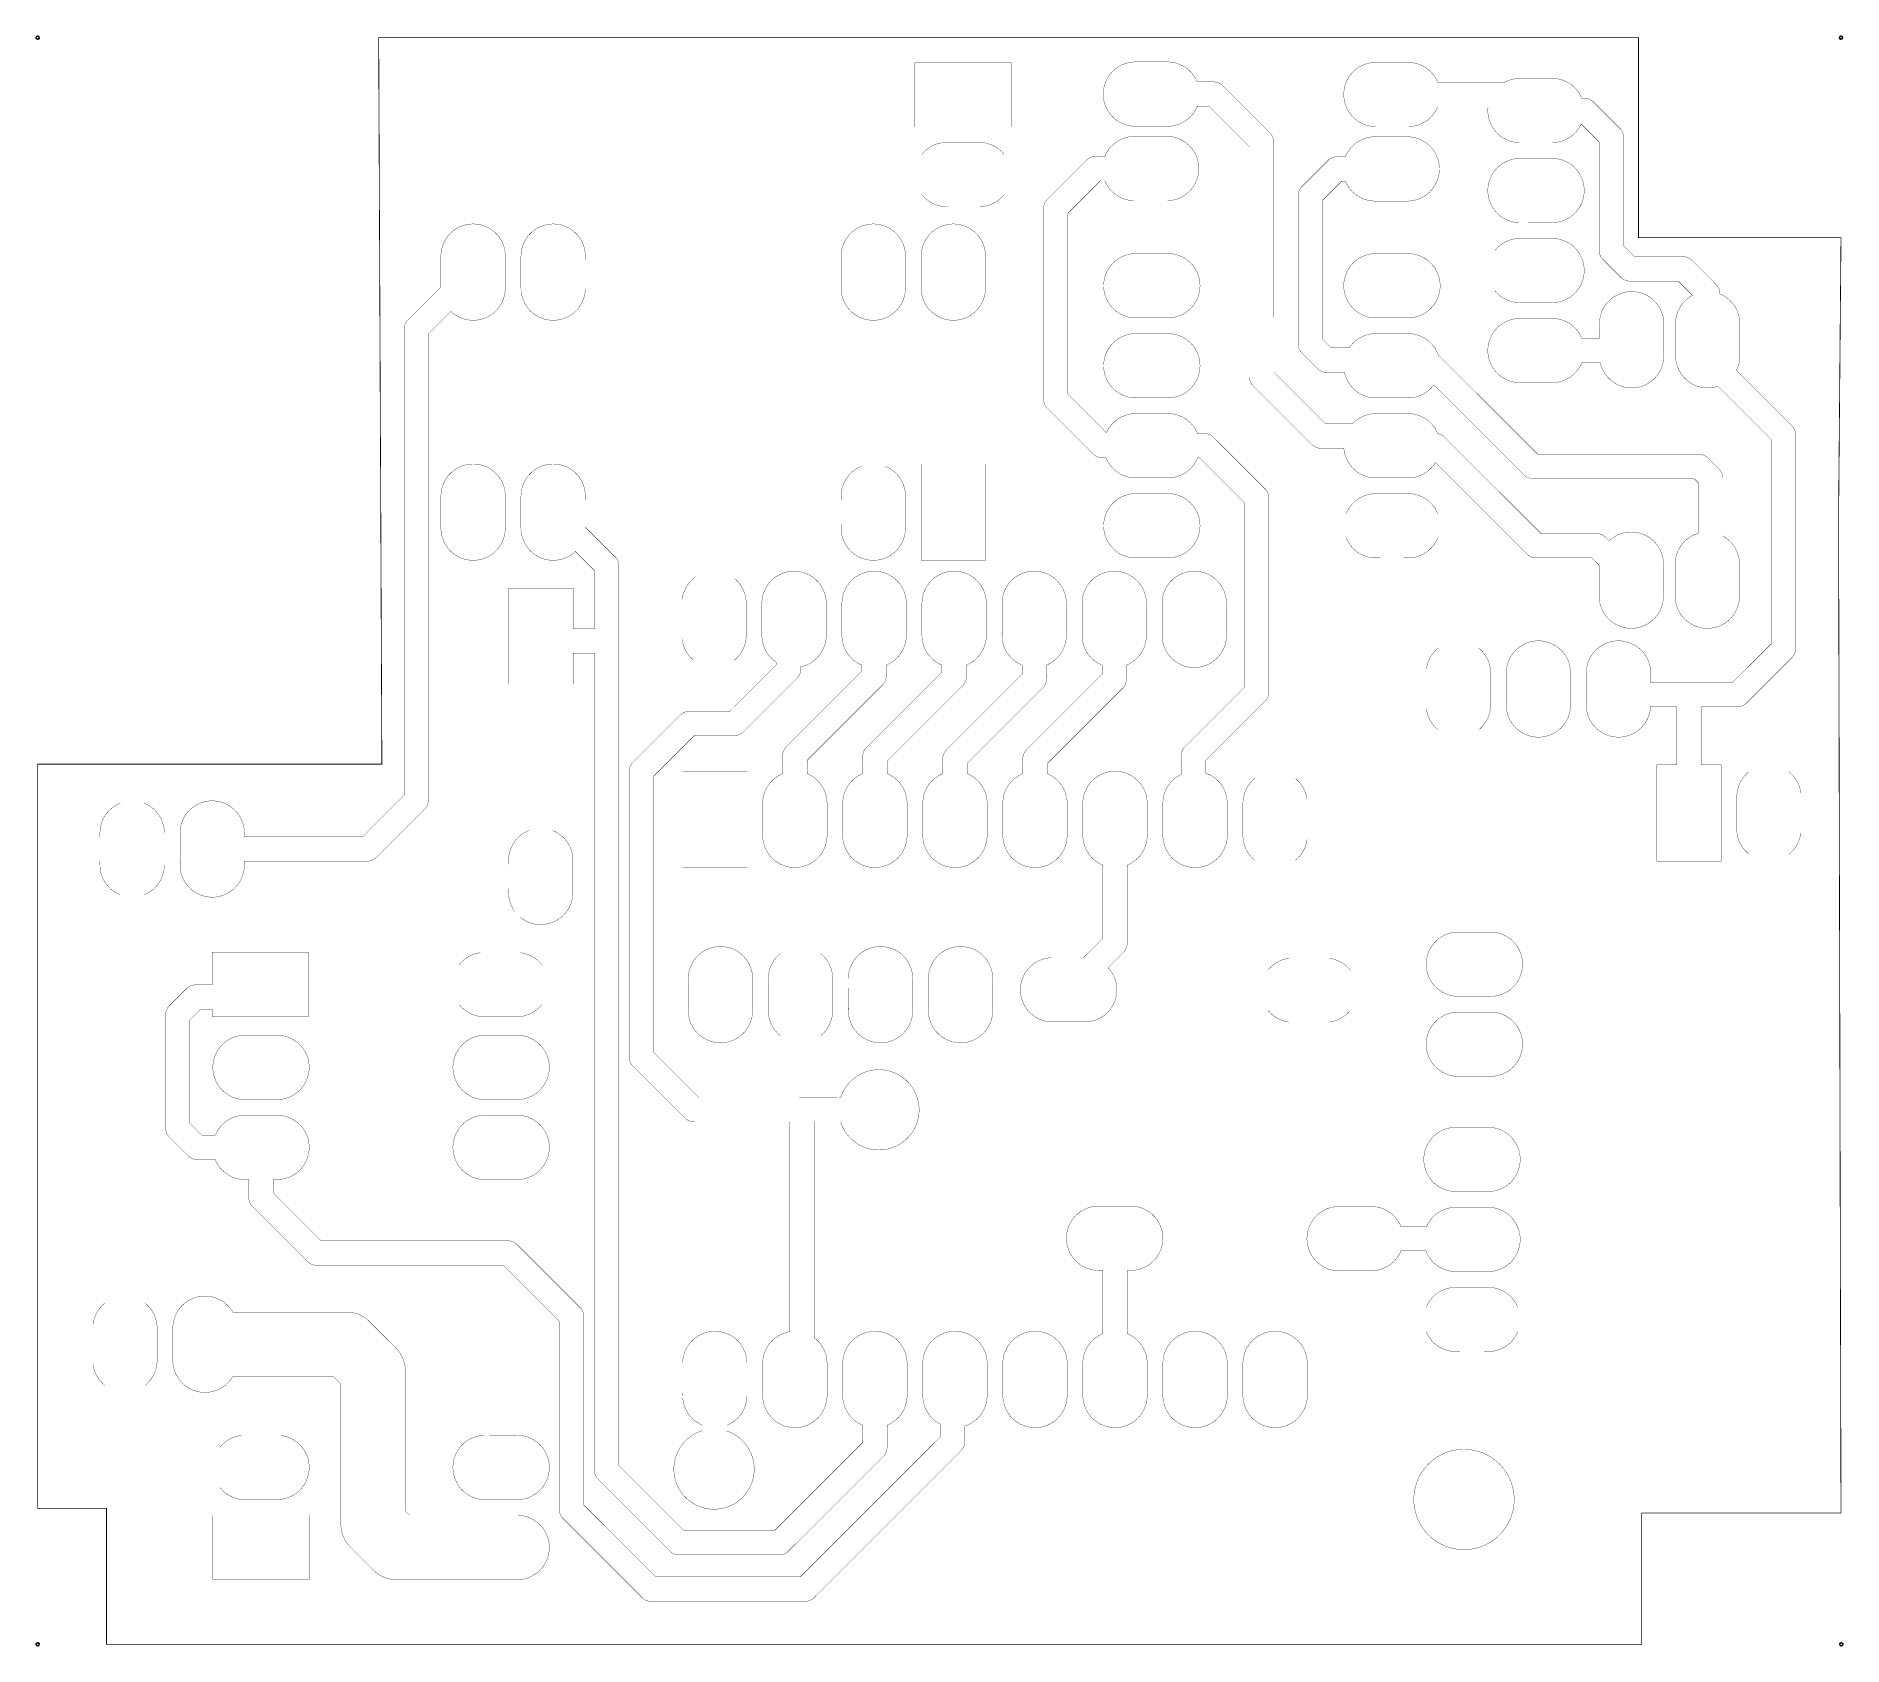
# Model space of a CAD drawing. Extents: x -0.1 to 57.3, y 51 to 102.1.
import ezdxf

# ---------------------------------------------------------------- set-up
doc = ezdxf.new("R2010")
doc.units = 0
doc.header["$MEASUREMENT"] = 0

msp = doc.modelspace()

# ---------------------------------------------------------------- linework, layer by layer
at = {"linetype": 'Continuous'}
for points, const_width in [([(0, 55.3212), (2.1844, 55.3212), (2.1844, 51.0032), (50.9016, 51.0032), (50.9016, 55.1688), (57.2262, 55.1688), (57.15, 86.741), (57.2262, 95.6564), (50.8, 95.6564), (50.8, 102.0064), (10.8204, 102.0064), (10.922, 78.9432), (0, 78.9432), (0, 55.3212)], 0.0254), ([(27.8401, 99.182), (30.8914, 99.182), (30.8914, 101.224), (27.8334, 101.224), (27.8334, 99.182), (27.8401, 99.182)], 0.01), ([(34.836, 101.2367), (34.7999, 101.2361), (34.76, 101.2339), (34.7202, 101.2301), (34.6805, 101.2248), (34.6411, 101.2179), (34.602, 101.2095), (34.5633, 101.1996), (34.5249, 101.1881), (34.4871, 101.1752), (34.4498, 101.1608), (34.4131, 101.1449), (34.377, 101.1276), (34.3416, 101.109), (34.307, 101.0889), (34.2732, 101.0675), (34.2403, 101.0448), (34.2083, 101.0208), (34.1772, 100.9956), (34.1472, 100.9692), (34.1182, 100.9417), (34.0903, 100.913), (34.0636, 100.8832), (34.038, 100.8525), (34.0137, 100.8207), (33.9906, 100.788), (33.9689, 100.7545), (33.9484, 100.7201), (33.9294, 100.6849), (33.9117, 100.6491), (33.8954, 100.6125), (33.8806, 100.5754), (33.8672, 100.5377), (33.8554, 100.4995), (33.845, 100.4608), (33.8362, 100.4218), (33.8289, 100.3825), (33.8231, 100.3429), (33.8189, 100.3032), (33.8162, 100.2632), (33.8152, 100.2233), (33.8156, 100.1833), (33.8177, 100.1433), (33.8213, 100.1035), (33.8265, 100.0638), (33.8332, 100.0244), (33.8415, 99.9853), (33.8513, 99.9465), (33.8626, 99.9081), (33.8754, 99.8702), (33.8896, 99.8329), (33.9053, 99.7961), (33.9225, 99.7599), (33.9411, 99.7245), (33.961, 99.6898), (33.9822, 99.656), (34.0048, 99.6229), (34.0287, 99.5908), (34.0538, 99.5597), (34.0801, 99.5295), (34.1075, 99.5005), (34.1361, 99.4725), (34.1657, 99.4456), (34.1964, 99.42), (34.2281, 99.3955), (34.2607, 99.3723), (34.2941, 99.3504), (34.3284, 99.3299), (34.3635, 99.3107), (34.3993, 99.2928), (34.4358, 99.2764), (34.4729, 99.2615), (34.5106, 99.248), (34.5487, 99.236), (34.5873, 99.2255), (34.6263, 99.2165), (34.6656, 99.209), (34.7051, 99.2031), (34.7449, 99.1988), (34.7848, 99.196), (34.8248, 99.1948), (35.8521, 99.1947), (35.8741, 99.1949), (35.9141, 99.1966), (35.9539, 99.1998), (35.9937, 99.2046), (36.0332, 99.2109), (36.0724, 99.2187), (36.1113, 99.2281), (36.1497, 99.239), (36.1878, 99.2514), (36.2253, 99.2653), (36.2622, 99.2807), (36.2985, 99.2974), (36.3341, 99.3156), (36.369, 99.3352), (36.4031, 99.3561), (36.4364, 99.3784), (36.4687, 99.4019), (36.5001, 99.4267), (36.5305, 99.4526), (36.5599, 99.4798), (36.5882, 99.5081), (36.6153, 99.5375), (36.6413, 99.5679), (36.6661, 99.5993), (36.6896, 99.6316), (36.7118, 99.6649), (36.7327, 99.699), (36.7523, 99.7339), (36.7705, 99.7695), (36.7872, 99.8058), (36.7975, 99.8297), (37.1655, 99.8296), (38.4506, 98.5444), (38.4508, 91.2235), (38.452, 91.2035), (38.4543, 91.1836), (38.4575, 91.1639), (38.4618, 91.1444), (38.4671, 91.1251), (38.4734, 91.1061), (38.4807, 91.0875), (38.4889, 91.0692), (38.498, 91.0514), (38.5081, 91.0342), (38.519, 91.0174), (38.5308, 91.0013), (38.5434, 90.9857), (38.5568, 90.9709), (38.5751, 90.9529), (38.5731, 90.9544), (40.4528, 89.075), (40.4678, 89.0617), (40.4835, 89.0493), (40.4997, 89.0376), (40.5166, 89.0268), (40.5339, 89.0169), (40.5518, 89.008), (40.5701, 88.9999), (40.5888, 88.9928), (40.6078, 88.9867), (40.6272, 88.9816), (40.6467, 88.9775), (40.6665, 88.9744), (40.6864, 88.9724), (40.7064, 88.9713), (40.732, 88.9715), (40.7295, 88.9712), (41.451, 88.9712), (41.4547, 88.9336), (41.4602, 88.8939), (41.4672, 88.8546), (41.4757, 88.8155), (41.4857, 88.7768), (41.4973, 88.7385), (41.5103, 88.7007), (41.5248, 88.6634), (41.5408, 88.6267), (41.5582, 88.5907), (41.5769, 88.5554), (41.5971, 88.5208), (41.6186, 88.4871), (41.6414, 88.4542), (41.6654, 88.4223), (41.6907, 88.3913), (41.7172, 88.3613), (41.7449, 88.3324), (41.7736, 88.3046), (41.8035, 88.278), (41.8343, 88.2525), (41.8661, 88.2283), (41.8989, 88.2053), (41.9325, 88.1836), (41.9669, 88.1633), (42.0021, 88.1443), (42.038, 88.1267), (42.0746, 88.1106), (42.1118, 88.0958), (42.1496, 88.0826), (42.1878, 88.0708), (42.2265, 88.0606), (42.2655, 88.0518), (42.3048, 88.0447), (42.3444, 88.039), (42.3842, 88.0349), (42.4241, 88.0324), (42.4641, 88.0314), (43.4848, 88.0316), (43.5001, 88.0315), (43.5401, 88.0329), (43.58, 88.0358), (43.6197, 88.0404), (43.6593, 88.0464), (43.6985, 88.054), (43.7375, 88.0632), (43.776, 88.0738), (43.8141, 88.086), (43.8517, 88.0996), (43.8888, 88.1147), (43.9252, 88.1313), (43.9609, 88.1492), (43.9959, 88.1685), (44.0302, 88.1892), (44.0635, 88.2113), (44.096, 88.2346), (44.1276, 88.2592), (44.1582, 88.2849), (44.1877, 88.3119), (44.2162, 88.34), (44.2435, 88.3692), (44.2697, 88.3994), (44.2947, 88.4307), (44.3184, 88.4629), (44.3409, 88.496), (44.3578, 88.523), (44.3648, 88.5155), (47.2854, 85.5952), (47.3004, 85.5819), (47.3161, 85.5695), (47.3323, 85.5578), (47.3492, 85.547), (47.3665, 85.5371), (47.3844, 85.5282), (47.4027, 85.5201), (47.4214, 85.513), (47.4404, 85.5069), (47.4598, 85.5018), (47.4793, 85.4977), (47.4991, 85.4946), (47.519, 85.4926), (47.539, 85.4915), (47.5646, 85.4917), (47.5621, 85.4914), (49.3194, 85.4913), (49.5504, 85.2599), (49.5506, 84.2772), (49.5504, 84.2714), (49.5514, 84.2314), (49.554, 84.1915), (49.5581, 84.1518), (49.5638, 84.1122), (49.5711, 84.0728), (49.5798, 84.0338), (49.5901, 83.9951), (49.6019, 83.9569), (49.6152, 83.9192), (49.63, 83.882), (49.6462, 83.8455), (49.6638, 83.8096), (49.6828, 83.7744), (49.7032, 83.7399), (49.7249, 83.7064), (49.7479, 83.6736), (49.7722, 83.6418), (49.7977, 83.611), (49.8244, 83.5812), (49.8522, 83.5525), (49.8811, 83.5249), (49.9111, 83.4984), (49.9421, 83.4732), (49.9741, 83.4491), (50.007, 83.4264), (50.0408, 83.4049), (50.0753, 83.3848), (50.1107, 83.3661), (50.1467, 83.3487), (50.1834, 83.3328), (50.2207, 83.3183), (50.2585, 83.3053), (50.2968, 83.2938), (50.3355, 83.2838), (50.3746, 83.2753), (50.414, 83.2684), (50.4536, 83.263), (50.4935, 83.2592), (50.5334, 83.2569), (50.5734, 83.2562), (50.6134, 83.2571), (50.6533, 83.2595), (50.6931, 83.2635), (50.7327, 83.269), (50.7721, 83.2761), (50.8111, 83.2847), (50.8498, 83.2949), (50.8881, 83.3066), (50.9258, 83.3197), (50.9631, 83.3343), (50.9997, 83.3504), (51.0357, 83.3679), (51.0709, 83.3868), (51.1054, 83.407), (51.1391, 83.4286), (51.1719, 83.4515), (51.2038, 83.4756), (51.2347, 83.501), (51.2646, 83.5276), (51.2934, 83.5553), (51.3211, 83.5841), (51.3477, 83.614), (51.3731, 83.645), (51.3972, 83.6768), (51.4201, 83.7096), (51.4417, 83.7433), (51.4619, 83.7778), (51.4808, 83.8131), (51.4983, 83.8491), (51.5144, 83.8857), (51.529, 83.9229), (51.5421, 83.9607), (51.5538, 83.999), (51.5639, 84.0377), (51.5725, 84.0767), (51.5796, 84.1161), (51.5851, 84.1557), (51.5891, 84.1955), (51.5915, 84.2354), (51.5924, 84.2754), (51.5922, 85.2932), (51.5924, 85.2999), (51.5913, 85.3399), (51.5887, 85.3798), (51.5846, 85.4195), (51.5788, 85.4591), (51.5716, 85.4985), (51.5627, 85.5375), (51.5524, 85.5761), (51.5406, 85.6143), (51.5273, 85.652), (51.5125, 85.6892), (51.4962, 85.7258), (51.4786, 85.7616), (51.4595, 85.7968), (51.4391, 85.8312), (51.4174, 85.8648), (51.3944, 85.8975), (51.3701, 85.9293), (51.3445, 85.9601), (51.3178, 85.9898), (51.29, 86.0185), (51.261, 86.0461), (51.231, 86.0725), (51.2, 86.0978), (51.168, 86.1218), (51.1351, 86.1445), (51.1013, 86.1659), (51.0667, 86.186), (51.0313, 86.2047), (50.9953, 86.2221), (50.9586, 86.2379), (50.9213, 86.2524), (50.8834, 86.2653), (50.8451, 86.2768), (50.8064, 86.2868), (50.7673, 86.2952), (50.7279, 86.3021), (50.6883, 86.3075), (50.6484, 86.3113), (50.6085, 86.3135), (50.5685, 86.3142), (50.5285, 86.3133), (50.4886, 86.3108), (50.4488, 86.3068), (50.4092, 86.3012), (50.3698, 86.2941), (50.3308, 86.2854), (50.2921, 86.2753), (50.2539, 86.2636), (50.2161, 86.2504), (50.1789, 86.2357), (50.1423, 86.2196), (50.1063, 86.2021), (50.0711, 86.1832), (50.0366, 86.1629), (50.0029, 86.1413), (49.9702, 86.1184), (49.9383, 86.0942), (49.9074, 86.0688), (49.8775, 86.0422), (49.8685, 86.034), (49.7426, 86.1596), (49.7276, 86.1729), (49.7119, 86.1853), (49.6957, 86.197), (49.6788, 86.2078), (49.6615, 86.2177), (49.6436, 86.2266), (49.6253, 86.2347), (49.6066, 86.2418), (49.5876, 86.2479), (49.5682, 86.253), (49.5487, 86.2571), (49.5289, 86.2602), (49.509, 86.2622), (49.489, 86.2633), (49.4634, 86.2631), (49.4659, 86.2634), (47.7086, 86.2635), (44.6372, 89.3346), (44.6222, 89.3479), (44.6065, 89.3603), (44.5903, 89.372), (44.5734, 89.3828), (44.5561, 89.3927), (44.5382, 89.4016), (44.5199, 89.4097), (44.5012, 89.4168), (44.4822, 89.4229), (44.4628, 89.428), (44.4433, 89.4321), (44.4319, 89.434), (44.4152, 89.4728), (44.398, 89.509), (44.3794, 89.5444), (44.3595, 89.579), (44.3382, 89.6129), (44.3156, 89.6459), (44.2917, 89.678), (44.2666, 89.7091), (44.2403, 89.7392), (44.2128, 89.7683), (44.1842, 89.7962), (44.1545, 89.8231), (44.1238, 89.8487), (44.0921, 89.8731), (44.0595, 89.8963), (44.026, 89.9181), (43.9917, 89.9387), (43.9566, 89.9579), (43.9208, 89.9756), (43.8843, 89.992), (43.8472, 90.0069), (43.8095, 90.0204), (43.7713, 90.0324), (43.7327, 90.0428), (43.6938, 90.0518), (43.6545, 90.0592), (43.6149, 90.0651), (43.5751, 90.0694), (43.5352, 90.0722), (43.4952, 90.0733), (42.4688, 90.0734), (42.4459, 90.0731), (42.406, 90.0715), (42.3661, 90.0682), (42.3264, 90.0634), (42.2869, 90.0571), (42.2477, 90.0492), (42.2088, 90.0397), (42.1703, 90.0288), (42.1323, 90.0164), (42.0948, 90.0024), (42.0579, 89.9871), (42.0216, 89.9703), (41.986, 89.952), (41.9511, 89.9324), (41.9171, 89.9115), (41.8838, 89.8892), (41.8515, 89.8657), (41.8201, 89.8409), (41.7898, 89.8149), (41.7604, 89.7877), (41.7322, 89.7594), (41.7166, 89.7428), (41.7053, 89.7432), (40.876, 89.7433), (39.2226, 91.3968), (39.2224, 98.7177), (39.2212, 98.7377), (39.2189, 98.7576), (39.2157, 98.7773), (39.2114, 98.7968), (39.2061, 98.8161), (39.1998, 98.8351), (39.1925, 98.8537), (39.1843, 98.872), (39.1752, 98.8898), (39.1651, 98.907), (39.1542, 98.9238), (39.1424, 98.9399), (39.1298, 98.9555), (39.1164, 98.9703), (39.0981, 98.9883), (39.1001, 98.9868), (37.5887, 100.4979), (37.5737, 100.5112), (37.558, 100.5236), (37.5418, 100.5353), (37.5249, 100.5461), (37.5076, 100.556), (37.4897, 100.5649), (37.4714, 100.573), (37.4527, 100.5801), (37.4337, 100.5862), (37.4143, 100.5913), (37.3948, 100.5954), (37.375, 100.5985), (37.3551, 100.6005), (37.3351, 100.6016), (37.3095, 100.6014), (37.312, 100.6017), (36.7972, 100.6017), (36.788, 100.624), (36.7713, 100.6603), (36.7531, 100.696), (36.7336, 100.7309), (36.7128, 100.765), (36.6906, 100.7983), (36.6671, 100.8307), (36.6424, 100.8621), (36.6165, 100.8926), (36.5894, 100.922), (36.5612, 100.9503), (36.5319, 100.9776), (36.5015, 101.0036), (36.4701, 101.0284), (36.4378, 101.052), (36.4046, 101.0743), (36.3706, 101.0953), (36.3357, 101.1149), (36.3001, 101.1332), (36.2639, 101.15), (36.2269, 101.1654), (36.1895, 101.1794), (36.1515, 101.1918), (36.113, 101.2028), (36.0741, 101.2123), (36.0349, 101.2202), (35.9954, 101.2266), (35.9557, 101.2314), (35.9159, 101.2347), (35.8759, 101.2364), (35.8255, 101.2367), (34.8361, 101.2365)], 0.01), ([(51.3859, 75.8648), (53.4212, 75.8648), (53.4212, 78.9228), (52.786, 78.9228), (52.7862, 78.9538), (52.7862, 80.7673), (52.7935, 80.767), (53.9629, 80.7672), (53.9829, 80.7684), (54.0028, 80.7707), (54.0225, 80.7739), (54.042, 80.7782), (54.0613, 80.7835), (54.0803, 80.7898), (54.0989, 80.7971), (54.1172, 80.8053), (54.135, 80.8144), (54.1522, 80.8245), (54.169, 80.8354), (54.1851, 80.8472), (54.2007, 80.8598), (54.2155, 80.8732), (54.2335, 80.8915), (54.232, 80.8895), (55.6796, 82.3374), (55.6929, 82.3524), (55.7053, 82.3681), (55.717, 82.3843), (55.7278, 82.4012), (55.7377, 82.4185), (55.7466, 82.4364), (55.7547, 82.4547), (55.7618, 82.4734), (55.7679, 82.4924), (55.773, 82.5118), (55.7771, 82.5313), (55.7802, 82.5511), (55.7822, 82.571), (55.7833, 82.591), (55.7831, 82.6166), (55.7834, 82.6141), (55.7832, 89.4213), (55.782, 89.4413), (55.7797, 89.4612), (55.7765, 89.4809), (55.7722, 89.5004), (55.7669, 89.5197), (55.7606, 89.5387), (55.7533, 89.5573), (55.7451, 89.5756), (55.736, 89.5934), (55.7259, 89.6106), (55.715, 89.6274), (55.7032, 89.6435), (55.6906, 89.6591), (55.6772, 89.6739), (55.6589, 89.6919), (55.6609, 89.6904), (53.9063, 91.445), (53.924, 91.4817), (53.9401, 91.5184), (53.9547, 91.5556), (53.9678, 91.5934), (53.9795, 91.6316), (53.9896, 91.6703), (53.9982, 91.7094), (54.0053, 91.7487), (54.0108, 91.7884), (54.0148, 91.8282), (54.0172, 91.8681), (54.0181, 91.9081), (54.0179, 92.9259), (54.0181, 92.9325), (54.017, 92.9725), (54.0144, 93.0124), (54.0103, 93.0522), (54.0045, 93.0918), (53.9973, 93.1311), (53.9884, 93.1701), (53.9781, 93.2088), (53.9663, 93.247), (53.953, 93.2847), (53.9382, 93.3219), (53.9219, 93.3584), (53.9043, 93.3943), (53.8852, 93.4295), (53.8648, 93.4639), (53.8431, 93.4975), (53.8201, 93.5302), (53.7958, 93.5619), (53.7702, 93.5927), (53.7435, 93.6225), (53.7157, 93.6512), (53.6867, 93.6788), (53.6567, 93.7052), (53.6257, 93.7304), (53.5937, 93.7544), (53.5608, 93.7772), (53.527, 93.7986), (53.4924, 93.8187), (53.457, 93.8374), (53.421, 93.8547), (53.3843, 93.8706), (53.3829, 93.8712), (53.383, 93.8978), (53.3822, 93.9177), (53.3803, 93.9377), (53.3774, 93.9574), (53.3734, 93.977), (53.3685, 93.9964), (53.3625, 94.0155), (53.3556, 94.0343), (53.3477, 94.0526), (53.3388, 94.0706), (53.3291, 94.088), (53.3184, 94.105), (53.3069, 94.1213), (53.2946, 94.1371), (53.2815, 94.1521), (53.2676, 94.1665), (53.2586, 94.175), (53.2606, 94.1735), (52.4858, 94.948), (52.4708, 94.9613), (52.4551, 94.9737), (52.4389, 94.9854), (52.422, 94.9962), (52.4047, 95.0061), (52.3868, 95.015), (52.3685, 95.0231), (52.3498, 95.0302), (52.3308, 95.0363), (52.3114, 95.0414), (52.2919, 95.0455), (52.2721, 95.0486), (52.2522, 95.0506), (52.2322, 95.0517), (52.2066, 95.0515), (52.2091, 95.0518), (50.6804, 95.0519), (50.3224, 95.41), (50.3222, 98.8701), (50.321, 98.8901), (50.3187, 98.91), (50.3155, 98.9297), (50.3112, 98.9492), (50.3059, 98.9685), (50.2996, 98.9875), (50.2923, 99.0061), (50.2841, 99.0244), (50.275, 99.0422), (50.2649, 99.0594), (50.254, 99.0762), (50.2422, 99.0923), (50.2296, 99.1079), (50.2162, 99.1227), (50.1979, 99.1407), (50.1999, 99.1392), (49.3616, 99.9772), (49.3466, 99.9905), (49.3309, 100.0029), (49.3147, 100.0146), (49.2978, 100.0254), (49.2805, 100.0353), (49.2626, 100.0442), (49.2443, 100.0523), (49.2256, 100.0594), (49.2066, 100.0655), (49.1872, 100.0706), (49.1677, 100.0747), (49.1479, 100.0778), (49.128, 100.0798), (49.108, 100.0809), (49.0824, 100.0807), (49.0849, 100.081), (49.0022, 100.081), (48.9844, 100.1215), (48.967, 100.1575), (48.9482, 100.1928), (48.928, 100.2273), (48.9065, 100.2611), (48.8837, 100.2939), (48.8596, 100.3258), (48.8343, 100.3568), (48.8078, 100.3867), (48.7801, 100.4156), (48.7513, 100.4434), (48.7215, 100.47), (48.6906, 100.4955), (48.6588, 100.5197), (48.626, 100.5426), (48.5924, 100.5643), (48.5579, 100.5846), (48.5227, 100.6035), (48.4867, 100.6211), (48.4501, 100.6372), (48.4129, 100.6519), (48.3752, 100.6651), (48.3369, 100.6768), (48.2983, 100.687), (48.2592, 100.6957), (48.2199, 100.7029), (48.1803, 100.7085), (48.1405, 100.7126), (48.1006, 100.7151), (48.0606, 100.716), (47.0408, 100.7158), (47.0246, 100.7159), (46.9846, 100.7145), (46.9447, 100.7115), (46.905, 100.7069), (46.8655, 100.7008), (46.8262, 100.6932), (46.7873, 100.684), (46.7487, 100.6733), (46.7106, 100.6611), (46.673, 100.6475), (46.636, 100.6323), (46.5996, 100.6158), (46.5639, 100.5978), (46.5475, 100.589), (44.4302, 100.589), (44.4152, 100.6234), (44.398, 100.6596), (44.3794, 100.695), (44.3595, 100.7296), (44.3382, 100.7635), (44.3156, 100.7965), (44.2917, 100.8286), (44.2666, 100.8597), (44.2403, 100.8898), (44.2128, 100.9189), (44.1842, 100.9468), (44.1545, 100.9737), (44.1238, 100.9993), (44.0921, 101.0237), (44.0595, 101.0469), (44.026, 101.0687), (43.9917, 101.0893), (43.9566, 101.1085), (43.9208, 101.1262), (43.8843, 101.1426), (43.8472, 101.1575), (43.8095, 101.171), (43.7713, 101.183), (43.7327, 101.1934), (43.6938, 101.2024), (43.6545, 101.2098), (43.6149, 101.2157), (43.5751, 101.22), (43.5352, 101.2228), (43.4952, 101.2239), (42.4688, 101.224), (42.4459, 101.2237), (42.406, 101.2221), (42.3661, 101.2188), (42.3264, 101.214), (42.2869, 101.2077), (42.2477, 101.1998), (42.2088, 101.1903), (42.1703, 101.1794), (42.1323, 101.167), (42.0948, 101.153), (42.0579, 101.1377), (42.0216, 101.1209), (41.986, 101.1026), (41.9511, 101.083), (41.9171, 101.0621), (41.8838, 101.0398), (41.8515, 101.0163), (41.8201, 100.9915), (41.7898, 100.9655), (41.7604, 100.9383), (41.7322, 100.91), (41.705, 100.8806), (41.6791, 100.8501), (41.6543, 100.8187), (41.6308, 100.7863), (41.6086, 100.7531), (41.5878, 100.719), (41.5682, 100.684), (41.5501, 100.6484), (41.5333, 100.6121), (41.518, 100.5751), (41.5042, 100.5376), (41.4918, 100.4996), (41.481, 100.4611), (41.4716, 100.4222), (41.4638, 100.383), (41.4575, 100.3435), (41.4528, 100.3037), (41.4496, 100.2639), (41.448, 100.2239), (41.448, 100.1839), (41.4495, 100.1439), (41.4526, 100.1041), (41.4573, 100.0643), (41.4635, 100.0248), (41.4712, 99.9856), (41.4805, 99.9467), (41.4913, 99.9082), (41.5036, 99.8701), (41.5174, 99.8326), (41.5326, 99.7956), (41.5493, 99.7592), (41.5674, 99.7235), (41.5868, 99.6886), (41.6077, 99.6545), (41.6298, 99.6211), (41.6533, 99.5887), (41.6779, 99.5573), (41.7038, 99.5268), (41.7309, 99.4973), (41.7591, 99.469), (41.7884, 99.4417), (41.8187, 99.4157), (41.8501, 99.3908), (41.8824, 99.3672), (41.9156, 99.3449), (41.9496, 99.3239), (41.9844, 99.3042), (42.02, 99.2859), (42.0563, 99.2691), (42.0932, 99.2536), (42.1306, 99.2396), (42.1686, 99.2271), (42.2071, 99.2161), (42.2459, 99.2066), (42.2851, 99.1987), (42.3246, 99.1922), (42.3643, 99.1874), (42.4042, 99.184), (42.4441, 99.1823), (42.4888, 99.182), (43.4848, 99.1822), (43.5001, 99.1821), (43.5401, 99.1835), (43.58, 99.1864), (43.6197, 99.191), (43.6593, 99.197), (43.6985, 99.2046), (43.7375, 99.2138), (43.776, 99.2244), (43.8141, 99.2366), (43.8517, 99.2502), (43.8888, 99.2653), (43.9252, 99.2819), (43.9609, 99.2998), (43.9959, 99.3191), (44.0302, 99.3398), (44.0635, 99.3619), (44.096, 99.3852), (44.1276, 99.4098), (44.1582, 99.4355), (44.1877, 99.4625), (44.2162, 99.4906), (44.2435, 99.5198), (44.2697, 99.55), (44.2947, 99.5813), (44.3184, 99.6135), (44.3409, 99.6466), (44.362, 99.6805), (44.3818, 99.7153), (44.4002, 99.7508), (44.4172, 99.787), (44.4301, 99.817), (46.027, 99.817), (46.023, 99.7758), (46.0206, 99.7359), (46.0198, 99.6959), (46.0205, 99.6559), (46.0229, 99.616), (46.0267, 99.5762), (46.0322, 99.5365), (46.0392, 99.4972), (46.0477, 99.4581), (46.0577, 99.4194), (46.0693, 99.3811), (46.0823, 99.3433), (46.0968, 99.306), (46.1128, 99.2693), (46.1302, 99.2333), (46.1489, 99.198), (46.1691, 99.1634), (46.1906, 99.1297), (46.2134, 99.0968), (46.2374, 99.0649), (46.2627, 99.0339), (46.2892, 99.0039), (46.3169, 98.975), (46.3456, 98.9472), (46.3755, 98.9206), (46.4063, 98.8951), (46.4381, 98.8709), (46.4709, 98.8479), (46.5045, 98.8262), (46.5389, 98.8059), (46.5741, 98.7869), (46.61, 98.7693), (46.6466, 98.7532), (46.6838, 98.7384), (46.7216, 98.7252), (46.7598, 98.7134), (46.7985, 98.7032), (46.8375, 98.6944), (46.8768, 98.6873), (46.9164, 98.6816), (46.9562, 98.6775), (46.9961, 98.675), (47.0361, 98.674), (48.0568, 98.6742), (48.0721, 98.6741), (48.1121, 98.6755), (48.152, 98.6784), (48.1917, 98.683), (48.2313, 98.689), (48.2705, 98.6966), (48.3095, 98.7058), (48.348, 98.7164), (48.3861, 98.7286), (48.4237, 98.7422), (48.4608, 98.7573), (48.4972, 98.7739), (48.5329, 98.7918), (48.5679, 98.8111), (48.6022, 98.8318), (48.6355, 98.8539), (48.668, 98.8772), (48.6996, 98.9018), (48.7302, 98.9275), (48.7597, 98.9545), (48.7882, 98.9826), (48.8155, 99.0118), (48.8417, 99.042), (48.8667, 99.0733), (48.8904, 99.1055), (48.9129, 99.1386), (48.934, 99.1725), (48.9538, 99.2073), (48.9722, 99.2428), (48.9827, 99.2648), (49.0374, 99.2099), (49.5504, 98.6968), (49.5506, 95.2367), (49.5518, 95.2167), (49.5541, 95.1968), (49.5573, 95.1771), (49.5616, 95.1576), (49.5669, 95.1383), (49.5732, 95.1193), (49.5805, 95.1007), (49.5887, 95.0824), (49.5978, 95.0646), (49.6079, 95.0474), (49.6188, 95.0306), (49.6306, 95.0145), (49.6432, 94.9989), (49.6566, 94.9841), (49.6749, 94.9661), (49.6729, 94.9676), (50.2572, 94.3836), (50.2722, 94.3703), (50.2879, 94.3579), (50.3041, 94.3462), (50.321, 94.3354), (50.3383, 94.3255), (50.3562, 94.3166), (50.3745, 94.3085), (50.3932, 94.3014), (50.4122, 94.2953), (50.4316, 94.2902), (50.4511, 94.2861), (50.4709, 94.283), (50.4908, 94.281), (50.5108, 94.2799), (50.5364, 94.2801), (50.5339, 94.2798), (52.0626, 94.2797), (52.5159, 93.8264), (52.4794, 93.8059), (52.4454, 93.785), (52.4121, 93.7627), (52.3798, 93.7391), (52.3484, 93.7143), (52.3181, 93.6883), (52.2887, 93.6611), (52.2605, 93.6328), (52.2333, 93.6034), (52.2074, 93.573), (52.1826, 93.5416), (52.1591, 93.5092), (52.1369, 93.4759), (52.1161, 93.4418), (52.0965, 93.4069), (52.0784, 93.3713), (52.0616, 93.3349), (52.0463, 93.298), (52.0325, 93.2605), (52.0201, 93.2224), (52.0093, 93.1839), (51.9999, 93.145), (51.9921, 93.1058), (51.9858, 93.0663), (51.9811, 93.0266), (51.9779, 92.9867), (51.9763, 92.9468), (51.9761, 92.8725), (51.9763, 91.9099), (51.9761, 91.9041), (51.9771, 91.8641), (51.9797, 91.8242), (51.9838, 91.7844), (51.9895, 91.7448), (51.9968, 91.7055), (52.0055, 91.6665), (52.0158, 91.6278), (52.0276, 91.5896), (52.0409, 91.5519), (52.0557, 91.5147), (52.0719, 91.4781), (52.0895, 91.4422), (52.1085, 91.407), (52.1289, 91.3726), (52.1506, 91.339), (52.1736, 91.3063), (52.1979, 91.2745), (52.2234, 91.2437), (52.2501, 91.2139), (52.2779, 91.1852), (52.3068, 91.1576), (52.3368, 91.1311), (52.3678, 91.1058), (52.3998, 91.0818), (52.4327, 91.0591), (52.4665, 91.0376), (52.501, 91.0175), (52.5364, 90.9987), (52.5724, 90.9814), (52.6091, 90.9655), (52.6464, 90.951), (52.6842, 90.938), (52.7225, 90.9265), (52.7612, 90.9165), (52.8003, 90.908), (52.8397, 90.9011), (52.8793, 90.8957), (52.9192, 90.8918), (52.9591, 90.8896), (52.9991, 90.8889), (53.0391, 90.8897), (53.079, 90.8922), (53.1188, 90.8961), (53.1584, 90.9017), (53.1978, 90.9088), (53.2368, 90.9174), (53.2755, 90.9276), (53.3138, 90.9392), (53.3191, 90.941), (53.3275, 90.932), (55.0114, 89.248), (55.0113, 82.7606), (53.7896, 81.539), (52.3846, 81.5387), (52.3869, 81.539), (51.1858, 81.539), (51.186, 81.5828), (51.1858, 81.8388), (51.186, 81.8455), (51.1849, 81.8855), (51.1823, 81.9254), (51.1782, 81.9651), (51.1724, 82.0047), (51.1652, 82.0441), (51.1563, 82.0831), (51.146, 82.1217), (51.1342, 82.1599), (51.1209, 82.1976), (51.1061, 82.2348), (51.0898, 82.2714), (51.0722, 82.3072), (51.0531, 82.3424), (51.0327, 82.3768), (51.011, 82.4104), (50.988, 82.4431), (50.9637, 82.4749), (50.9381, 82.5057), (50.9114, 82.5354), (50.8836, 82.5641), (50.8546, 82.5917), (50.8246, 82.6181), (50.7936, 82.6434), (50.7616, 82.6674), (50.7287, 82.6901), (50.6949, 82.7115), (50.6603, 82.7316), (50.6249, 82.7503), (50.5889, 82.7677), (50.5522, 82.7835), (50.5149, 82.798), (50.477, 82.8109), (50.4387, 82.8224), (50.4, 82.8324), (50.3609, 82.8408), (50.3215, 82.8477), (50.2819, 82.8531), (50.242, 82.8569), (50.2021, 82.8591), (50.1621, 82.8598), (50.1221, 82.8589), (50.0822, 82.8564), (50.0424, 82.8524), (50.0028, 82.8468), (49.9634, 82.8397), (49.9244, 82.831), (49.8857, 82.8209), (49.8475, 82.8092), (49.8097, 82.796), (49.7725, 82.7813), (49.7359, 82.7652), (49.6999, 82.7477), (49.6647, 82.7288), (49.6302, 82.7085), (49.5965, 82.6869), (49.5638, 82.664), (49.5319, 82.6398), (49.501, 82.6144), (49.4711, 82.5878), (49.4423, 82.5601), (49.4146, 82.5312), (49.3881, 82.5013), (49.3628, 82.4703), (49.3386, 82.4384), (49.3158, 82.4056), (49.2942, 82.3719), (49.274, 82.3374), (49.2552, 82.3021), (49.2377, 82.2661), (49.2217, 82.2295), (49.2071, 82.1922), (49.194, 82.1544), (49.1824, 82.1162), (49.1723, 82.0775), (49.1637, 82.0384), (49.1567, 81.999), (49.1511, 81.9594), (49.1472, 81.9196), (49.1448, 81.8797), (49.144, 81.8397), (49.1442, 80.8228), (49.144, 80.817), (49.145, 80.777), (49.1476, 80.7371), (49.1517, 80.6974), (49.1574, 80.6578), (49.1647, 80.6184), (49.1734, 80.5794), (49.1837, 80.5407), (49.1955, 80.5025), (49.2088, 80.4648), (49.2236, 80.4276), (49.2398, 80.3911), (49.2574, 80.3552), (49.2764, 80.32), (49.2968, 80.2855), (49.3185, 80.252), (49.3415, 80.2192), (49.3658, 80.1874), (49.3913, 80.1566), (49.418, 80.1268), (49.4458, 80.0981), (49.4747, 80.0705), (49.5047, 80.044), (49.5357, 80.0188), (49.5677, 79.9947), (49.6006, 79.972), (49.6344, 79.9505), (49.6689, 79.9304), (49.7043, 79.9117), (49.7403, 79.8943), (49.777, 79.8784), (49.8143, 79.8639), (49.8521, 79.8509), (49.8904, 79.8394), (49.9291, 79.8294), (49.9682, 79.8209), (50.0076, 79.814), (50.0472, 79.8086), (50.0871, 79.8048), (50.127, 79.8025), (50.167, 79.8018), (50.207, 79.8027), (50.2469, 79.8051), (50.2867, 79.8091), (50.3263, 79.8146), (50.3657, 79.8217), (50.4047, 79.8303), (50.4434, 79.8405), (50.4817, 79.8522), (50.5194, 79.8653), (50.5567, 79.8799), (50.5933, 79.896), (50.6293, 79.9135), (50.6645, 79.9324), (50.699, 79.9526), (50.7327, 79.9742), (50.7655, 79.9971), (50.7974, 80.0212), (50.8283, 80.0466), (50.8582, 80.0732), (50.887, 80.1009), (50.9147, 80.1297), (50.9413, 80.1596), (50.9667, 80.1906), (50.9908, 80.2224), (51.0137, 80.2552), (51.0353, 80.2889), (51.0555, 80.3234), (51.0744, 80.3587), (51.0919, 80.3947), (51.108, 80.4313), (51.1226, 80.4685), (51.1357, 80.5063), (51.1474, 80.5446), (51.1575, 80.5833), (51.1661, 80.6223), (51.1732, 80.6617), (51.1787, 80.7013), (51.1827, 80.7411), (51.1845, 80.7675), (51.185, 80.767), (52.0144, 80.767), (52.0142, 80.7463), (52.0142, 78.9228), (51.3792, 78.9228), (51.3792, 75.8648), (51.3859, 75.8648)], 0.01), ([(37.6093, 100.4771), (37.5955, 100.4913), (37.5809, 100.505), (37.5655, 100.5178), (37.5496, 100.5299), (37.533, 100.5411), (37.5159, 100.5514), (37.4982, 100.5608), (37.4801, 100.5693), (37.4616, 100.5768), (37.4427, 100.5834), (37.4235, 100.589), (37.4041, 100.5936), (37.3844, 100.5972), (37.3646, 100.5997), (37.3446, 100.6012), (37.3186, 100.6017), (37.312, 100.6017)], 0.01), ([(49.3822, 99.9564), (49.3684, 99.9706), (49.3538, 99.9843), (49.3384, 99.9971), (49.3225, 100.0092), (49.3059, 100.0204), (49.2888, 100.0307), (49.2711, 100.0401), (49.253, 100.0486), (49.2345, 100.0561), (49.2156, 100.0627), (49.1964, 100.0683), (49.177, 100.0729), (49.1573, 100.0765), (49.1375, 100.079), (49.1175, 100.0805), (49.0915, 100.081), (49.0849, 100.081)], 0.01), ([(30.6691, 98.2991), (30.6435, 98.3299), (30.6168, 98.3596), (30.589, 98.3883), (30.56, 98.4159), (30.53, 98.4423), (30.499, 98.4676), (30.467, 98.4916), (30.4341, 98.5143), (30.4003, 98.5357), (30.3657, 98.5558), (30.3303, 98.5745), (30.2943, 98.5919), (30.2576, 98.6077), (30.2203, 98.6222), (30.1824, 98.6351), (30.1441, 98.6466), (30.1054, 98.6566), (30.0663, 98.665), (30.0269, 98.6719), (29.9873, 98.6773), (29.9474, 98.6811), (29.9075, 98.6833), (29.8704, 98.684), (28.8544, 98.6838), (28.8515, 98.684), (28.8115, 98.6831), (28.7716, 98.6806), (28.7318, 98.6766), (28.6922, 98.671), (28.6528, 98.6639), (28.6138, 98.6552), (28.5751, 98.6451), (28.5369, 98.6334), (28.4991, 98.6202), (28.4619, 98.6055), (28.4253, 98.5894), (28.3893, 98.5719), (28.3541, 98.553), (28.3196, 98.5327), (28.2859, 98.5111), (28.2532, 98.4882), (28.2213, 98.464), (28.1904, 98.4386), (28.1605, 98.412), (28.1317, 98.3843), (28.104, 98.3554), (28.0775, 98.3255), (28.0564, 98.2999)], 0.01), ([(33.9035, 88.6667), (33.918, 88.6328), (33.9352, 88.5966), (33.9537, 88.5612), (33.9736, 88.5265), (33.9949, 88.4927), (34.0175, 88.4596), (34.0413, 88.4275), (34.0664, 88.3964), (34.0927, 88.3662), (34.1202, 88.3372), (34.1488, 88.3092), (34.1784, 88.2823), (34.2091, 88.2567), (34.2407, 88.2322), (34.2733, 88.209), (34.3068, 88.1871), (34.3411, 88.1666), (34.3762, 88.1474), (34.412, 88.1295), (34.4485, 88.1131), (34.4856, 88.0982), (34.5232, 88.0847), (34.5614, 88.0727), (34.6, 88.0622), (34.639, 88.0532), (34.6783, 88.0457), (34.7178, 88.0398), (34.7576, 88.0355), (34.7975, 88.0327), (34.8375, 88.0315), (35.8648, 88.0314), (35.8868, 88.0316), (35.9267, 88.0333), (35.9666, 88.0365), (36.0063, 88.0413), (36.0458, 88.0476), (36.085, 88.0554), (36.1239, 88.0648), (36.1624, 88.0757), (36.2004, 88.0881), (36.2379, 88.102), (36.2749, 88.1174), (36.3112, 88.1341), (36.3468, 88.1523), (36.3817, 88.1719), (36.4158, 88.1928), (36.449, 88.2151), (36.4814, 88.2386), (36.5128, 88.2634), (36.5432, 88.2893), (36.5725, 88.3165), (36.6008, 88.3448), (36.628, 88.3742), (36.654, 88.4046), (36.6787, 88.436), (36.7022, 88.4683), (36.7245, 88.5016), (36.7454, 88.5357), (36.765, 88.5706), (36.7831, 88.6062), (36.7999, 88.6425), (36.8101, 88.6664), (36.8734, 88.6663), (38.2982, 87.2414), (38.2981, 81.389), (36.3954, 79.486), (36.3821, 79.471), (36.3697, 79.4553), (36.358, 79.4391), (36.3472, 79.4222), (36.3373, 79.4049), (36.3284, 79.387), (36.3203, 79.3687), (36.3132, 79.35), (36.3071, 79.331), (36.302, 79.3116), (36.2979, 79.2921), (36.2948, 79.2723), (36.2928, 79.2524), (36.2917, 79.2324), (36.2919, 79.2068), (36.2916, 79.2093), (36.2919, 78.6216), (36.2574, 78.6045), (36.2223, 78.5853), (36.1879, 78.5648), (36.1544, 78.543), (36.1218, 78.5199), (36.0901, 78.4955), (36.0594, 78.4699), (36.0297, 78.4431), (36.001, 78.4151), (35.9735, 78.3861), (35.9472, 78.356), (35.922, 78.3249), (35.8981, 78.2928), (35.8755, 78.2598), (35.8542, 78.226), (35.8342, 78.1914), (35.8156, 78.156), (35.7984, 78.1199), (35.7826, 78.0831), (35.7682, 78.0458), (35.7554, 78.0079), (35.744, 77.9695), (35.7342, 77.9308), (35.7258, 77.8917), (35.719, 77.8522), (35.7138, 77.8126), (35.7101, 77.7728), (35.708, 77.7328), (35.7074, 77.6986), (35.7076, 76.6826), (35.7074, 76.6835), (35.7081, 76.6435), (35.7105, 76.6036), (35.7143, 76.5638), (35.7198, 76.5241), (35.7268, 76.4848), (35.7353, 76.4457), (35.7453, 76.407), (35.7569, 76.3687), (35.7699, 76.3309), (35.7844, 76.2936), (35.8004, 76.2569), (35.8178, 76.2209), (35.8365, 76.1856), (35.8567, 76.151), (35.8782, 76.1173), (35.901, 76.0844), (35.925, 76.0525), (35.9503, 76.0215), (35.9768, 75.9915), (36.0045, 75.9626), (36.0332, 75.9348), (36.0631, 75.9082), (36.0939, 75.8827), (36.1257, 75.8585), (36.1585, 75.8355), (36.1921, 75.8138), (36.2265, 75.7935), (36.2617, 75.7745), (36.2976, 75.7569), (36.3342, 75.7408), (36.3714, 75.726), (36.4092, 75.7128), (36.4474, 75.701), (36.4861, 75.6908), (36.5251, 75.682), (36.5644, 75.6749), (36.604, 75.6692), (36.6438, 75.6651), (36.6837, 75.6626), (36.7237, 75.6616), (36.7637, 75.6622), (36.8036, 75.6644), (36.8435, 75.6681), (36.8831, 75.6734), (36.9225, 75.6802), (36.9616, 75.6886), (37.0004, 75.6985), (37.0387, 75.7099), (37.0766, 75.7228), (37.1139, 75.7372), (37.1506, 75.753), (37.1867, 75.7703), (37.2221, 75.7889), (37.2567, 75.8089), (37.2906, 75.8303), (37.3235, 75.853), (37.3555, 75.8769), (37.3866, 75.9021), (37.4167, 75.9285), (37.4457, 75.956), (37.4736, 75.9847), (37.5004, 76.0144), (37.5259, 76.0451), (37.5503, 76.0769), (37.5734, 76.1095), (37.5952, 76.1431), (37.6157, 76.1774), (37.6348, 76.2126), (37.6525, 76.2484), (37.6688, 76.2849), (37.6836, 76.3221), (37.697, 76.3598), (37.7089, 76.398), (37.7193, 76.4366), (37.7282, 76.4756), (37.7355, 76.5149), (37.7413, 76.5545), (37.7456, 76.5942), (37.7482, 76.6342), (37.7494, 76.6741), (37.7494, 77.6986), (37.7492, 77.7186), (37.7476, 77.7586), (37.7445, 77.7984), (37.7398, 77.8382), (37.7336, 77.8777), (37.7258, 77.9169), (37.7165, 77.9558), (37.7056, 77.9943), (37.6933, 78.0324), (37.6795, 78.0699), (37.6642, 78.1069), (37.6475, 78.1432), (37.6294, 78.1789), (37.6099, 78.2138), (37.589, 78.2479), (37.5669, 78.2812), (37.5434, 78.3136), (37.5187, 78.345), (37.4928, 78.3755), (37.4657, 78.4049), (37.4374, 78.4332), (37.4081, 78.4605), (37.3778, 78.4865), (37.3464, 78.5113), (37.3141, 78.5349), (37.2809, 78.5572), (37.2468, 78.5782), (37.212, 78.5978), (37.1764, 78.6161), (37.1401, 78.6329), (37.1032, 78.6483), (37.0657, 78.6623), (37.0632, 78.6632), (37.0636, 78.6747), (37.0637, 79.0628), (38.9664, 80.9658), (38.9797, 80.9808), (38.9921, 80.9965), (39.0038, 81.0127), (39.0146, 81.0296), (39.0245, 81.0469), (39.0334, 81.0648), (39.0415, 81.0831), (39.0486, 81.1018), (39.0547, 81.1208), (39.0598, 81.1402), (39.0639, 81.1597), (39.067, 81.1795), (39.069, 81.1994), (39.0701, 81.2194), (39.0699, 81.245), (39.0702, 81.2425), (39.07, 87.4147), (39.0688, 87.4347), (39.0665, 87.4546), (39.0633, 87.4743), (39.059, 87.4938), (39.0537, 87.5131), (39.0474, 87.5321), (39.0401, 87.5507), (39.0319, 87.569), (39.0228, 87.5868), (39.0127, 87.604), (39.0018, 87.6208), (38.99, 87.6369), (38.9774, 87.6525), (38.964, 87.6673), (38.9457, 87.6853), (38.9477, 87.6838), (37.2966, 89.3346), (37.2816, 89.3479), (37.2659, 89.3603), (37.2497, 89.372), (37.2328, 89.3828), (37.2155, 89.3927), (37.1976, 89.4016), (37.1793, 89.4097), (37.1606, 89.4168), (37.1416, 89.4229), (37.1222, 89.428), (37.1027, 89.4321), (37.0829, 89.4352), (37.063, 89.4372), (37.043, 89.4383), (37.0174, 89.4381), (37.0199, 89.4384), (36.8101, 89.4384), (36.7952, 89.4728), (36.778, 89.509), (36.7594, 89.5444), (36.7395, 89.579), (36.7182, 89.6129), (36.6956, 89.6459), (36.6717, 89.678), (36.6466, 89.7091), (36.6203, 89.7392), (36.5928, 89.7683), (36.5642, 89.7962), (36.5345, 89.8231), (36.5038, 89.8487), (36.4721, 89.8731), (36.4395, 89.8963), (36.406, 89.9181), (36.3717, 89.9387), (36.3366, 89.9579), (36.3008, 89.9756), (36.2643, 89.992), (36.2272, 90.0069), (36.1895, 90.0204), (36.1513, 90.0324), (36.1127, 90.0428), (36.0738, 90.0518), (36.0345, 90.0592), (35.9949, 90.0651), (35.9551, 90.0694), (35.9152, 90.0722), (35.8752, 90.0733), (34.8488, 90.0734), (34.8259, 90.0731), (34.786, 90.0715), (34.7461, 90.0682), (34.7064, 90.0634), (34.6669, 90.0571), (34.6277, 90.0492), (34.5888, 90.0397), (34.5503, 90.0288), (34.5123, 90.0164), (34.4748, 90.0024), (34.4379, 89.9871), (34.4016, 89.9703), (34.366, 89.952), (34.3311, 89.9324), (34.2971, 89.9115), (34.2638, 89.8892), (34.2315, 89.8657), (34.2001, 89.8409), (34.1698, 89.8149), (34.1404, 89.7877), (34.1122, 89.7594), (34.085, 89.73), (34.0591, 89.6995), (34.0343, 89.6681), (34.0108, 89.6357), (33.9886, 89.6025), (33.9678, 89.5684), (33.9482, 89.5334), (33.9301, 89.4978), (33.9149, 89.4651), (33.8947, 89.4856), (32.6948, 90.6856), (32.6949, 96.4364), (33.7261, 97.4675), (33.8654, 97.4678), (33.8799, 97.4339), (33.8971, 97.3977), (33.9157, 97.3623), (33.9356, 97.3276), (33.9568, 97.2938), (33.9794, 97.2607), (34.0033, 97.2286), (34.0284, 97.1975), (34.0547, 97.1673), (34.0821, 97.1383), (34.1107, 97.1103), (34.1403, 97.0834), (34.171, 97.0578), (34.2027, 97.0333), (34.2353, 97.0101), (34.2687, 96.9882), (34.303, 96.9677), (34.3381, 96.9485), (34.3739, 96.9306), (34.4104, 96.9142), (34.4475, 96.8993), (34.4852, 96.8858), (34.5233, 96.8738), (34.5619, 96.8633), (34.6009, 96.8543), (34.6402, 96.8468), (34.6797, 96.8409), (34.7195, 96.8366), (34.7594, 96.8338), (34.7994, 96.8326), (35.8267, 96.8325), (35.8487, 96.8327), (35.8887, 96.8344), (35.9285, 96.8376), (35.9683, 96.8424), (36.0078, 96.8487), (36.047, 96.8565), (36.0859, 96.8659), (36.1243, 96.8768), (36.1624, 96.8892), (36.1999, 96.9031), (36.2368, 96.9185), (36.2731, 96.9352), (36.3087, 96.9534), (36.3436, 96.973), (36.3777, 96.9939), (36.411, 97.0162), (36.4433, 97.0397), (36.4747, 97.0645), (36.5051, 97.0904), (36.5345, 97.1176), (36.5628, 97.1459), (36.5899, 97.1753), (36.6159, 97.2057), (36.6407, 97.2371), (36.6642, 97.2694), (36.6864, 97.3027), (36.7073, 97.3368), (36.7269, 97.3717), (36.7451, 97.4073), (36.7618, 97.4436), (36.7772, 97.4805), (36.7911, 97.518), (36.8035, 97.5561), (36.8144, 97.5946), (36.8237, 97.6334), (36.8316, 97.6727), (36.8379, 97.7122), (36.8427, 97.7519), (36.8459, 97.7917), (36.8475, 97.8317), (36.8476, 97.8668), (36.8463, 97.9068), (36.8435, 97.9467), (36.839, 97.9865), (36.8331, 98.026), (36.8255, 98.0653), (36.8165, 98.1042), (36.8059, 98.1428), (36.7938, 98.1809), (36.7802, 98.2186), (36.7652, 98.2556), (36.7487, 98.2921), (36.7308, 98.3279), (36.7116, 98.3629), (36.6909, 98.3972), (36.669, 98.4306), (36.6457, 98.4632), (36.6212, 98.4948), (36.5955, 98.5254), (36.5686, 98.555), (36.5406, 98.5835), (36.5114, 98.6109), (36.4812, 98.6371), (36.45, 98.6622), (36.4179, 98.686), (36.3848, 98.7085), (36.3509, 98.7297), (36.3162, 98.7495), (36.2807, 98.768), (36.2445, 98.7851), (36.2077, 98.8007), (36.1703, 98.8149), (36.1324, 98.8277), (36.094, 98.8389), (36.0552, 98.8486), (36.0161, 98.8568), (35.9766, 98.8634), (35.937, 98.8685), (35.8971, 98.8721), (35.8572, 98.874), (35.8201, 98.8745), (34.8107, 98.8743), (34.8078, 98.8745), (34.7679, 98.8736), (34.7279, 98.8711), (34.6881, 98.8671), (34.6485, 98.8615), (34.6092, 98.8544), (34.5701, 98.8457), (34.5315, 98.8356), (34.4932, 98.8239), (34.4554, 98.8107), (34.4182, 98.796), (34.3816, 98.7799), (34.3457, 98.7624), (34.3104, 98.7435), (34.2759, 98.7232), (34.2423, 98.7016), (34.2095, 98.6787), (34.1776, 98.6545), (34.1467, 98.6291), (34.1169, 98.6025), (34.0881, 98.5748), (34.0604, 98.5459), (34.0338, 98.516), (34.0085, 98.485), (33.9844, 98.4531), (33.9615, 98.4203), (33.94, 98.3866), (33.9198, 98.3521), (33.9009, 98.3168), (33.8835, 98.2808), (33.8674, 98.2442), (33.8654, 98.2395), (33.5528, 98.2393), (33.5328, 98.2381), (33.5129, 98.2358), (33.4932, 98.2326), (33.4737, 98.2283), (33.4544, 98.223), (33.4354, 98.2167), (33.4168, 98.2094), (33.3985, 98.2012), (33.3807, 98.1921), (33.3635, 98.182), (33.3467, 98.1711), (33.3306, 98.1593), (33.315, 98.1467), (33.3002, 98.1333), (33.2822, 98.115), (33.2837, 98.117), (32.0266, 96.8596), (32.0133, 96.8446), (32.0009, 96.8289), (31.9892, 96.8127), (31.9784, 96.7958), (31.9685, 96.7785), (31.9596, 96.7606), (31.9515, 96.7423), (31.9444, 96.7236), (31.9383, 96.7046), (31.9332, 96.6852), (31.9291, 96.6657), (31.926, 96.6459), (31.924, 96.626), (31.9229, 96.606), (31.9231, 96.5804), (31.9228, 96.5829), (31.923, 90.5123), (31.9242, 90.4923), (31.9265, 90.4724), (31.9297, 90.4527), (31.934, 90.4332), (31.9393, 90.4139), (31.9456, 90.3949), (31.9529, 90.3763), (31.9611, 90.358), (31.9702, 90.3402), (31.9803, 90.323), (31.9912, 90.3062), (32.003, 90.2901), (32.0156, 90.2745), (32.029, 90.2597), (32.0473, 90.2417), (32.0453, 90.2432), (33.5186, 88.7702), (33.5336, 88.7569), (33.5493, 88.7445), (33.5655, 88.7328), (33.5824, 88.722), (33.5997, 88.7121), (33.6176, 88.7032), (33.6359, 88.6951), (33.6546, 88.688), (33.6736, 88.6819), (33.693, 88.6768), (33.7125, 88.6727), (33.7323, 88.6696), (33.7522, 88.6676), (33.7722, 88.6665), (33.7978, 88.6667), (33.7953, 88.6664), (33.9035, 88.6664)], 0.01), ([(39.2223, 98.6885), (39.2226, 98.7082), (39.2219, 98.7282), (39.2201, 98.7481), (39.2173, 98.768), (39.2135, 98.7876), (39.2087, 98.807), (39.2029, 98.8261), (39.1961, 98.8449), (39.1883, 98.8634), (39.1796, 98.8814), (39.17, 98.8989), (39.1595, 98.9159), (39.1481, 98.9323), (39.1359, 98.9482), (39.1229, 98.9633), (39.1048, 98.9821), (39.1001, 98.9868)], 0.01), ([(42.4432, 98.8618), (42.4072, 98.8612), (42.3673, 98.859), (42.3274, 98.8552), (42.2878, 98.8499), (42.2484, 98.843), (42.2093, 98.8346), (42.1705, 98.8247), (42.1322, 98.8132), (42.0944, 98.8003), (42.0571, 98.7859), (42.0203, 98.77), (41.9843, 98.7527), (41.9489, 98.7341), (41.9143, 98.714), (41.8805, 98.6926), (41.8476, 98.6699), (41.8155, 98.6459), (41.7845, 98.6207), (41.7545, 98.5943), (41.7255, 98.5668), (41.6976, 98.5381), (41.6708, 98.5083), (41.6453, 98.4776), (41.621, 98.4458), (41.5979, 98.4131), (41.5761, 98.3796), (41.5557, 98.3452), (41.5366, 98.31), (41.5189, 98.2742), (41.5027, 98.2376), (41.4981, 98.2268), (41.2109, 98.2266), (41.1909, 98.2254), (41.171, 98.2231), (41.1513, 98.2199), (41.1318, 98.2156), (41.1125, 98.2103), (41.0935, 98.204), (41.0749, 98.1967), (41.0566, 98.1885), (41.0388, 98.1794), (41.0216, 98.1693), (41.0048, 98.1584), (40.9887, 98.1466), (40.9731, 98.134), (40.9583, 98.1206), (40.9403, 98.1023), (40.9418, 98.1043), (40.1038, 97.266), (40.0905, 97.251), (40.0781, 97.2353), (40.0664, 97.2191), (40.0556, 97.2022), (40.0457, 97.1849), (40.0368, 97.167), (40.0287, 97.1487), (40.0216, 97.13), (40.0155, 97.111), (40.0104, 97.0916), (40.0063, 97.0721), (40.0032, 97.0523), (40.0012, 97.0324), (40.0001, 97.0124), (40.0003, 96.9868), (40, 96.9893), (40.0002, 92.2649), (40.0014, 92.2449), (40.0037, 92.225), (40.0069, 92.2053), (40.0112, 92.1858), (40.0165, 92.1665), (40.0228, 92.1475), (40.0301, 92.1289), (40.0383, 92.1106), (40.0474, 92.0928), (40.0575, 92.0756), (40.0684, 92.0588), (40.0802, 92.0427), (40.0928, 92.0271), (40.1062, 92.0123), (40.1245, 91.9943), (40.1225, 91.9958), (40.6306, 91.488), (40.6456, 91.4747), (40.6613, 91.4623), (40.6775, 91.4506), (40.6944, 91.4398), (40.7117, 91.4299), (40.7296, 91.421), (40.7479, 91.4129), (40.7666, 91.4058), (40.7856, 91.3997), (40.805, 91.3946), (40.8245, 91.3905), (40.8443, 91.3874), (40.8642, 91.3854), (40.8842, 91.3843), (40.9098, 91.3845), (40.9073, 91.3842), (41.4692, 91.3842), (41.4772, 91.349), (41.4875, 91.3103), (41.4993, 91.2721), (41.5126, 91.2344), (41.5274, 91.1972), (41.5436, 91.1607), (41.5612, 91.1248), (41.5802, 91.0896), (41.6006, 91.0551), (41.6223, 91.0216), (41.6453, 90.9888), (41.6696, 90.957), (41.6951, 90.9262), (41.7218, 90.8964), (41.7496, 90.8677), (41.7785, 90.8401), (41.8085, 90.8136), (41.8395, 90.7884), (41.8715, 90.7643), (41.9044, 90.7416), (41.9382, 90.7201), (41.9727, 90.7), (42.0081, 90.6813), (42.0441, 90.6639), (42.0808, 90.648), (42.1181, 90.6335), (42.1559, 90.6205), (42.1942, 90.609), (42.2329, 90.599), (42.272, 90.5905), (42.3114, 90.5836), (42.351, 90.5782), (42.3909, 90.5744), (42.4308, 90.5721), (42.471, 90.5714), (43.4848, 90.5716), (43.5001, 90.5715), (43.5401, 90.5729), (43.58, 90.5758), (43.6197, 90.5804), (43.6593, 90.5864), (43.6985, 90.594), (43.7375, 90.6032), (43.776, 90.6138), (43.8141, 90.626), (43.8517, 90.6396), (43.8888, 90.6547), (43.9252, 90.6713), (43.9609, 90.6892), (43.9959, 90.7085), (44.0302, 90.7292), (44.0635, 90.7513), (44.096, 90.7746), (44.1276, 90.7992), (44.1582, 90.8249), (44.1877, 90.8519), (44.2162, 90.88), (44.2435, 90.9092), (44.2697, 90.9394), (44.2947, 90.9707), (44.3068, 90.9868), (44.318, 90.9753), (47.1838, 88.1098), (47.1988, 88.0965), (47.2145, 88.0841), (47.2307, 88.0724), (47.2476, 88.0616), (47.2649, 88.0517), (47.2828, 88.0428), (47.3011, 88.0347), (47.3198, 88.0276), (47.3388, 88.0215), (47.3582, 88.0164), (47.3777, 88.0123), (47.3975, 88.0092), (47.4174, 88.0072), (47.4374, 88.0061), (47.463, 88.0063), (47.4605, 88.006), (52.5706, 88.0059), (52.7, 87.8764), (52.7, 86.2737), (52.6732, 86.2656), (52.6354, 86.2527), (52.5981, 86.2383), (52.5613, 86.2224), (52.5253, 86.2051), (52.4899, 86.1865), (52.4553, 86.1664), (52.4215, 86.145), (52.3886, 86.1223), (52.3565, 86.0983), (52.3255, 86.0731), (52.2955, 86.0467), (52.2665, 86.0192), (52.2386, 85.9905), (52.2118, 85.9607), (52.1863, 85.93), (52.162, 85.8982), (52.1389, 85.8655), (52.1171, 85.832), (52.0967, 85.7976), (52.0776, 85.7624), (52.0599, 85.7266), (52.0437, 85.69), (52.0289, 85.6529), (52.0155, 85.6152), (52.0036, 85.577), (51.9933, 85.5383), (51.9844, 85.4993), (51.9771, 85.46), (51.9714, 85.4204), (51.9672, 85.3807), (51.9645, 85.3407), (51.9634, 85.3008), (51.9634, 84.2772), (51.9637, 84.2514), (51.9655, 84.2115), (51.9689, 84.1716), (51.9738, 84.1319), (51.9803, 84.0925), (51.9883, 84.0533), (51.9978, 84.0144), (52.0088, 83.976), (52.0214, 83.938), (52.0354, 83.9005), (52.0509, 83.8637), (52.0678, 83.8274), (52.0861, 83.7919), (52.1058, 83.7571), (52.1269, 83.723), (52.1492, 83.6899), (52.1729, 83.6576), (52.1978, 83.6263), (52.2239, 83.596), (52.2511, 83.5667), (52.2795, 83.5386), (52.309, 83.5115), (52.3395, 83.4857), (52.371, 83.461), (52.4034, 83.4376), (52.4368, 83.4155), (52.4709, 83.3947), (52.5059, 83.3753), (52.5416, 83.3572), (52.578, 83.3406), (52.615, 83.3254), (52.6525, 83.3116), (52.6906, 83.2994), (52.7291, 83.2886), (52.768, 83.2794), (52.8073, 83.2717), (52.8468, 83.2655), (52.8865, 83.2609), (52.9264, 83.2578), (52.9664, 83.2564), (53.0064, 83.2564), (53.0463, 83.2581), (53.0862, 83.2613), (53.1259, 83.2661), (53.1654, 83.2724), (53.2046, 83.2802), (53.2435, 83.2896), (53.282, 83.3005), (53.32, 83.3129), (53.3575, 83.3268), (53.3945, 83.3422), (53.4308, 83.3589), (53.4664, 83.3771), (53.5013, 83.3967), (53.5354, 83.4176), (53.5686, 83.4399), (53.601, 83.4634), (53.6324, 83.4882), (53.6628, 83.5141), (53.6921, 83.5413), (53.7204, 83.5696), (53.7476, 83.599), (53.7736, 83.6294), (53.7983, 83.6608), (53.8218, 83.6931), (53.8441, 83.7264), (53.865, 83.7605), (53.8846, 83.7954), (53.9027, 83.831), (53.9195, 83.8673), (53.9348, 83.9042), (53.9487, 83.9417), (53.9611, 83.9798), (53.972, 84.0183), (53.9814, 84.0571), (53.9893, 84.0964), (53.9956, 84.1359), (54.0003, 84.1756), (54.0035, 84.2154), (54.0052, 84.2554), (54.0054, 84.3172), (54.0052, 85.2932), (54.0054, 85.2999), (54.0043, 85.3399), (54.0017, 85.3798), (53.9976, 85.4195), (53.9918, 85.4591), (53.9846, 85.4985), (53.9757, 85.5375), (53.9654, 85.5761), (53.9536, 85.6143), (53.9403, 85.652), (53.9255, 85.6892), (53.9092, 85.7258), (53.8916, 85.7616), (53.8725, 85.7968), (53.8521, 85.8312), (53.8304, 85.8648), (53.8074, 85.8975), (53.7831, 85.9293), (53.7575, 85.9601), (53.7308, 85.9898), (53.703, 86.0185), (53.674, 86.0461), (53.644, 86.0725), (53.613, 86.0978), (53.581, 86.1218), (53.5481, 86.1445), (53.5143, 86.1659), (53.4797, 86.186), (53.4718, 86.1903), (53.472, 86.2335), (53.4718, 88.0497), (53.4706, 88.0697), (53.4683, 88.0896), (53.4651, 88.1093), (53.4608, 88.1288), (53.4555, 88.1481), (53.4492, 88.1671), (53.4419, 88.1857), (53.4337, 88.204), (53.4246, 88.2218), (53.4145, 88.239), (53.4036, 88.2558), (53.3918, 88.2719), (53.3792, 88.2875), (53.3658, 88.3023), (53.3475, 88.3203), (53.3495, 88.3188), (52.9938, 88.6742), (52.9788, 88.6875), (52.9631, 88.6999), (52.9469, 88.7116), (52.93, 88.7224), (52.9127, 88.7323), (52.8948, 88.7412), (52.8765, 88.7493), (52.8578, 88.7564), (52.8388, 88.7625), (52.8194, 88.7676), (52.7999, 88.7717), (52.7801, 88.7748), (52.7602, 88.7768), (52.7402, 88.7779), (52.7146, 88.7777), (52.7171, 88.778), (47.607, 88.7781), (44.5102, 91.8746), (44.4952, 91.8879), (44.4795, 91.9003), (44.4633, 91.912), (44.4519, 91.9194), (44.443, 91.945), (44.4284, 91.9822), (44.4124, 92.0189), (44.395, 92.0549), (44.3762, 92.0902), (44.356, 92.1247), (44.3345, 92.1585), (44.3117, 92.1913), (44.2876, 92.2232), (44.2623, 92.2542), (44.2358, 92.2841), (44.2081, 92.313), (44.1793, 92.3408), (44.1495, 92.3674), (44.1186, 92.3929), (44.0868, 92.4171), (44.054, 92.44), (44.0204, 92.4617), (43.9859, 92.482), (43.9507, 92.5009), (43.9147, 92.5185), (43.8781, 92.5346), (43.8409, 92.5493), (43.8032, 92.5625), (43.7649, 92.5742), (43.7263, 92.5844), (43.6872, 92.5931), (43.6479, 92.6003), (43.6083, 92.6059), (43.5685, 92.61), (43.5286, 92.6125), (43.4886, 92.6134), (42.4688, 92.6132), (42.4526, 92.6133), (42.4126, 92.6119), (42.3727, 92.6089), (42.333, 92.6043), (42.2935, 92.5982), (42.2542, 92.5906), (42.2153, 92.5814), (42.1767, 92.5707), (42.1386, 92.5585), (42.101, 92.5449), (42.064, 92.5297), (42.0276, 92.5132), (41.9919, 92.4952), (41.9569, 92.4758), (41.9227, 92.4551), (41.8893, 92.433), (41.8568, 92.4097), (41.8253, 92.3851), (41.7947, 92.3593), (41.7652, 92.3323), (41.7368, 92.3042), (41.7095, 92.2749), (41.6833, 92.2447), (41.6584, 92.2134), (41.6347, 92.1812), (41.6174, 92.1559), (41.599, 92.1562), (41.0538, 92.1563), (40.772, 92.4382), (40.7721, 96.8428), (41.3842, 97.4548), (41.4982, 97.4548), (41.5126, 97.4212), (41.5298, 97.385), (41.5483, 97.3496), (41.5682, 97.3149), (41.5895, 97.2811), (41.6121, 97.248), (41.6359, 97.2159), (41.661, 97.1848), (41.6873, 97.1546), (41.7148, 97.1256), (41.7434, 97.0976), (41.773, 97.0707), (41.8037, 97.0451), (41.8353, 97.0206), (41.8679, 96.9974), (41.9014, 96.9755), (41.9357, 96.955), (41.9708, 96.9358), (42.0066, 96.9179), (42.0431, 96.9015), (42.0802, 96.8866), (42.1178, 96.8731), (42.156, 96.8611), (42.1946, 96.8506), (42.2336, 96.8416), (42.2729, 96.8341), (42.3124, 96.8282), (42.3522, 96.8239), (42.3921, 96.8211), (42.4321, 96.8199), (43.4594, 96.8198), (43.4814, 96.82), (43.5213, 96.8217), (43.5612, 96.8249), (43.6009, 96.8297), (43.6404, 96.836), (43.6796, 96.8438), (43.7185, 96.8532), (43.757, 96.8641), (43.795, 96.8765), (43.8325, 96.8904), (43.8695, 96.9058), (43.9058, 96.9225), (43.9414, 96.9407), (43.9763, 96.9603), (44.0104, 96.9812), (44.0436, 97.0035), (44.076, 97.027), (44.1074, 97.0518), (44.1378, 97.0777), (44.1671, 97.1049), (44.1954, 97.1332), (44.2226, 97.1626), (44.2486, 97.193), (44.2733, 97.2244), (44.2968, 97.2567), (44.3191, 97.29), (44.34, 97.3241), (44.3596, 97.359), (44.3777, 97.3946), (44.3945, 97.4309), (44.4098, 97.4678), (44.4237, 97.5053), (44.4361, 97.5434), (44.447, 97.5819), (44.4564, 97.6207), (44.4643, 97.66), (44.4706, 97.6995), (44.4753, 97.7392), (44.4785, 97.779), (44.4802, 97.819), (44.4803, 97.8541), (44.479, 97.8941), (44.4761, 97.934), (44.4717, 97.9738), (44.4657, 98.0133), (44.4582, 98.0526), (44.4491, 98.0915), (44.4386, 98.1301), (44.4265, 98.1682), (44.4129, 98.2059), (44.3979, 98.2429), (44.3814, 98.2794), (44.3635, 98.3152), (44.3442, 98.3502), (44.3236, 98.3845), (44.3017, 98.4179), (44.2784, 98.4505), (44.2539, 98.4821), (44.2282, 98.5127), (44.2013, 98.5423), (44.1732, 98.5708), (44.1441, 98.5982), (44.1139, 98.6244), (44.0827, 98.6495), (44.0505, 98.6733), (44.0175, 98.6958), (43.9836, 98.717), (43.9488, 98.7368), (43.9134, 98.7553), (43.8772, 98.7724), (43.8404, 98.788), (43.803, 98.8022), (43.7651, 98.815), (43.7267, 98.8262), (43.6879, 98.8359), (43.6487, 98.8441), (43.6093, 98.8507), (43.5696, 98.8558), (43.5298, 98.8594), (43.4898, 98.8613), (43.4527, 98.8618), (42.4434, 98.8616)], 0.01), ([(50.3221, 98.8409), (50.3224, 98.8606), (50.3217, 98.8806), (50.3199, 98.9005), (50.3171, 98.9204), (50.3133, 98.94), (50.3085, 98.9594), (50.3027, 98.9785), (50.2959, 98.9973), (50.2881, 99.0158), (50.2794, 99.0338), (50.2698, 99.0513), (50.2593, 99.0683), (50.2479, 99.0847), (50.2357, 99.1006), (50.2227, 99.1157), (50.2046, 99.1345), (50.1999, 99.1392)], 0.01), ([(33.582, 98.2392), (33.5623, 98.2395), (33.5423, 98.2388), (33.5224, 98.237), (33.5025, 98.2342), (33.4829, 98.2304), (33.4635, 98.2256), (33.4444, 98.2198), (33.4256, 98.213), (33.4071, 98.2052), (33.3891, 98.1965), (33.3716, 98.1869), (33.3546, 98.1764), (33.3382, 98.165), (33.3223, 98.1528), (33.3072, 98.1398), (33.2884, 98.1217), (33.2837, 98.117)], 0.01), ([(41.2401, 98.2265), (41.2204, 98.2268), (41.2004, 98.2261), (41.1805, 98.2243), (41.1606, 98.2215), (41.141, 98.2177), (41.1216, 98.2129), (41.1025, 98.2071), (41.0837, 98.2003), (41.0652, 98.1925), (41.0472, 98.1838), (41.0297, 98.1742), (41.0127, 98.1637), (40.9963, 98.1523), (40.9804, 98.1401), (40.9653, 98.1271), (40.9465, 98.109), (40.9418, 98.1043)], 0.01), ([(47.0406, 98.176), (47.0046, 98.1754), (46.9647, 98.1732), (46.9248, 98.1694), (46.8852, 98.1641), (46.8458, 98.1572), (46.8067, 98.1488), (46.7679, 98.1389), (46.7296, 98.1274), (46.6918, 98.1145), (46.6545, 98.1001), (46.6177, 98.0842), (46.5817, 98.0669), (46.5463, 98.0483), (46.5117, 98.0282), (46.4779, 98.0068), (46.445, 97.9841), (46.4129, 97.9601), (46.3819, 97.9349), (46.3519, 97.9085), (46.3229, 97.881), (46.295, 97.8523), (46.2682, 97.8225), (46.2427, 97.7918), (46.2184, 97.76), (46.1953, 97.7273), (46.1735, 97.6938), (46.1531, 97.6594), (46.134, 97.6242), (46.1163, 97.5884), (46.1001, 97.5518), (46.0853, 97.5147), (46.0719, 97.477), (46.06, 97.4388), (46.0497, 97.4001), (46.0408, 97.3611), (46.0335, 97.3218), (46.0278, 97.2822), (46.0236, 97.2425), (46.0209, 97.2025), (46.0198, 97.1626), (46.0203, 97.1226), (46.0224, 97.0826), (46.026, 97.0428), (46.0312, 97.0031), (46.0379, 96.9637), (46.0461, 96.9246), (46.0559, 96.8858), (46.0672, 96.8474), (46.08, 96.8095), (46.0943, 96.7722), (46.11, 96.7354), (46.1272, 96.6992), (46.1457, 96.6638), (46.1656, 96.6291), (46.1869, 96.5953), (46.2095, 96.5622), (46.2333, 96.5301), (46.2584, 96.499), (46.2847, 96.4688), (46.3122, 96.4398), (46.3408, 96.4118), (46.3704, 96.3849), (46.4011, 96.3593), (46.4327, 96.3348), (46.4653, 96.3116), (46.4988, 96.2897), (46.5331, 96.2692), (46.5682, 96.25), (46.604, 96.2321), (46.6405, 96.2157), (46.6776, 96.2008), (46.7152, 96.1873), (46.7534, 96.1753), (46.792, 96.1648), (46.831, 96.1558), (46.8703, 96.1483), (46.9098, 96.1424), (46.9496, 96.1381), (46.9895, 96.1353), (47.0295, 96.1341), (48.0568, 96.134), (48.0788, 96.1342), (48.1187, 96.1359), (48.1586, 96.1391), (48.1983, 96.1439), (48.2378, 96.1502), (48.277, 96.158), (48.3159, 96.1674), (48.3544, 96.1783), (48.3924, 96.1907), (48.4299, 96.2046), (48.4669, 96.22), (48.5032, 96.2367), (48.5388, 96.2549), (48.5737, 96.2745), (48.6078, 96.2954), (48.641, 96.3177), (48.6734, 96.3412), (48.7048, 96.366), (48.7352, 96.3919), (48.7645, 96.4191), (48.7928, 96.4474), (48.82, 96.4768), (48.846, 96.5072), (48.8707, 96.5386), (48.8942, 96.5709), (48.9165, 96.6042), (48.9374, 96.6383), (48.957, 96.6732), (48.9751, 96.7088), (48.9919, 96.7451), (49.0072, 96.782), (49.0211, 96.8195), (49.0335, 96.8576), (49.0444, 96.8961), (49.0538, 96.9349), (49.0617, 96.9742), (49.068, 97.0137), (49.0727, 97.0534), (49.0759, 97.0932), (49.0776, 97.1332), (49.0777, 97.1683), (49.0764, 97.2083), (49.0735, 97.2482), (49.0691, 97.288), (49.0631, 97.3275), (49.0556, 97.3668), (49.0465, 97.4057), (49.036, 97.4443), (49.0239, 97.4824), (49.0103, 97.5201), (48.9953, 97.5571), (48.9788, 97.5936), (48.9609, 97.6294), (48.9416, 97.6644), (48.921, 97.6987), (48.8991, 97.7321), (48.8758, 97.7647), (48.8513, 97.7963), (48.8256, 97.8269), (48.7987, 97.8565), (48.7706, 97.885), (48.7415, 97.9124), (48.7113, 97.9386), (48.6801, 97.9637), (48.6479, 97.9875), (48.6149, 98.01), (48.581, 98.0312), (48.5462, 98.051), (48.5108, 98.0695), (48.4746, 98.0866), (48.4378, 98.1022), (48.4004, 98.1164), (48.3625, 98.1292), (48.3241, 98.1404), (48.2853, 98.1501), (48.2461, 98.1583), (48.2067, 98.1649), (48.167, 98.17), (48.1272, 98.1736), (48.0872, 98.1755), (48.0501, 98.176), (47.0408, 98.1758)], 0.01), ([(28.0552, 97.0276), (28.0807, 96.9968), (28.1074, 96.967), (28.1352, 96.9383), (28.1641, 96.9107), (28.1941, 96.8842), (28.2251, 96.859), (28.2571, 96.8349), (28.29, 96.8122), (28.3238, 96.7907), (28.3583, 96.7706), (28.3937, 96.7519), (28.4297, 96.7345), (28.4664, 96.7186), (28.5037, 96.7041), (28.5415, 96.6911), (28.5798, 96.6796), (28.6185, 96.6696), (28.6576, 96.6611), (28.697, 96.6542), (28.7366, 96.6488), (28.7765, 96.645), (28.8164, 96.6427), (28.8566, 96.642), (29.8704, 96.6422), (29.8857, 96.6421), (29.9257, 96.6435), (29.9656, 96.6464), (30.0053, 96.651), (30.0449, 96.657), (30.0841, 96.6646), (30.1231, 96.6738), (30.1616, 96.6844), (30.1997, 96.6966), (30.2373, 96.7102), (30.2744, 96.7253), (30.3108, 96.7419), (30.3465, 96.7598), (30.3815, 96.7791), (30.4158, 96.7998), (30.4491, 96.8219), (30.4816, 96.8452), (30.5132, 96.8698), (30.5438, 96.8955), (30.5733, 96.9225), (30.6018, 96.9506), (30.6291, 96.9798), (30.6553, 97.01), (30.6678, 97.0254)], 0.01), ([(40.1246, 97.2866), (40.1104, 97.2728), (40.0967, 97.2582), (40.0839, 97.2428), (40.0718, 97.2269), (40.0606, 97.2103), (40.0503, 97.1932), (40.0409, 97.1755), (40.0324, 97.1574), (40.0249, 97.1389), (40.0183, 97.12), (40.0127, 97.1008), (40.0081, 97.0814), (40.0045, 97.0617), (40.002, 97.0419), (40.0005, 97.0219), (40, 96.9959), (40, 96.9893)], 0.01), ([(32.0474, 96.8802), (32.0332, 96.8664), (32.0195, 96.8518), (32.0067, 96.8364), (31.9946, 96.8205), (31.9834, 96.8039), (31.9731, 96.7868), (31.9637, 96.7691), (31.9552, 96.751), (31.9477, 96.7325), (31.9411, 96.7136), (31.9355, 96.6944), (31.9309, 96.675), (31.9273, 96.6553), (31.9248, 96.6355), (31.9233, 96.6155), (31.9228, 96.5895), (31.9228, 96.5829)], 0.01), ([(4.5162, 75.7443), (4.5167, 75.7104), (4.5188, 75.6704), (4.5224, 75.6306), (4.5276, 75.5909), (4.5343, 75.5515), (4.5425, 75.5124), (4.5523, 75.4736), (4.5636, 75.4352), (4.5764, 75.3973), (4.5907, 75.36), (4.6064, 75.3232), (4.6236, 75.287), (4.6421, 75.2516), (4.662, 75.2169), (4.6833, 75.1831), (4.7059, 75.15), (4.7297, 75.1179), (4.7548, 75.0868), (4.7811, 75.0566), (4.8086, 75.0276), (4.8372, 74.9996), (4.8668, 74.9727), (4.8975, 74.9471), (4.9291, 74.9226), (4.9617, 74.8994), (4.9952, 74.8775), (5.0295, 74.857), (5.0646, 74.8378), (5.1004, 74.8199), (5.1369, 74.8035), (5.174, 74.7886), (5.2116, 74.7751), (5.2498, 74.7631), (5.2884, 74.7526), (5.3274, 74.7436), (5.3667, 74.7361), (5.4062, 74.7302), (5.446, 74.7259), (5.4859, 74.7231), (5.5259, 74.7219), (5.5658, 74.7222), (5.6058, 74.7241), (5.6456, 74.7276), (5.6853, 74.7326), (5.7248, 74.7392), (5.7639, 74.7473), (5.8028, 74.7569), (5.8412, 74.7681), (5.8791, 74.7808), (5.9165, 74.7949), (5.9534, 74.8105), (5.9896, 74.8275), (6.0251, 74.8459), (6.0598, 74.8657), (6.0938, 74.8868), (6.1269, 74.9093), (6.1591, 74.933), (6.1903, 74.958), (6.2205, 74.9842), (6.2497, 75.0115), (6.2778, 75.04), (6.3048, 75.0696), (6.3306, 75.1001), (6.3551, 75.1317), (6.3784, 75.1642), (6.4005, 75.1976), (6.4211, 75.2318), (6.4405, 75.2668), (6.4584, 75.3026), (6.475, 75.339), (6.4901, 75.3761), (6.5037, 75.4137), (6.5158, 75.4518), (6.5265, 75.4903), (6.5356, 75.5293), (6.5432, 75.5685), (6.5493, 75.6081), (6.5538, 75.6478), (6.5567, 75.6877), (6.5581, 75.7277), (6.5582, 75.8651), (6.5772, 75.8648), (10.4781, 75.865), (10.4981, 75.8662), (10.518, 75.8685), (10.5377, 75.8717), (10.5572, 75.876), (10.5765, 75.8813), (10.5955, 75.8876), (10.6141, 75.8949), (10.6324, 75.9031), (10.6502, 75.9122), (10.6674, 75.9223), (10.6842, 75.9332), (10.7003, 75.945), (10.7159, 75.9576), (10.7307, 75.971), (10.7487, 75.9893), (10.7472, 75.9873), (12.2964, 77.5368), (12.3097, 77.5518), (12.3221, 77.5675), (12.3338, 77.5837), (12.3446, 77.6006), (12.3545, 77.6179), (12.3634, 77.6358), (12.3715, 77.6541), (12.3786, 77.6728), (12.3847, 77.6918), (12.3898, 77.7112), (12.3939, 77.7307), (12.397, 77.7505), (12.399, 77.7704), (12.4001, 77.7904), (12.3999, 77.816), (12.4002, 77.8135), (12.4003, 92.601), (13.1149, 93.3156), (13.1372, 93.2949), (13.1675, 93.2689), (13.1989, 93.244), (13.2312, 93.2204), (13.2644, 93.1981), (13.2984, 93.1771), (13.3332, 93.1574), (13.3688, 93.1391), (13.4051, 93.1223), (13.442, 93.1068), (13.4794, 93.0928), (13.5174, 93.0803), (13.5559, 93.0693), (13.5947, 93.0598), (13.6339, 93.0519), (13.6734, 93.0454), (13.7131, 93.0406), (13.753, 93.0372), (13.7929, 93.0355), (13.8329, 93.0353), (13.8729, 93.0367), (13.9128, 93.0396), (13.9525, 93.0442), (13.9921, 93.0502), (14.0313, 93.0578), (14.0703, 93.067), (14.1088, 93.0776), (14.1469, 93.0898), (14.1845, 93.1034), (14.2216, 93.1185), (14.258, 93.1351), (14.2937, 93.153), (14.3287, 93.1723), (14.363, 93.193), (14.3963, 93.2151), (14.4288, 93.2384), (14.4604, 93.263), (14.491, 93.2887), (14.5205, 93.3157), (14.549, 93.3438), (14.5763, 93.373), (14.6025, 93.4032), (14.6275, 93.4345), (14.6512, 93.4667), (14.6737, 93.4998), (14.6948, 93.5337), (14.7146, 93.5685), (14.733, 93.604), (14.75, 93.6402), (14.7656, 93.677), (14.7797, 93.7145), (14.7924, 93.7524), (14.8035, 93.7908), (14.8131, 93.8296), (14.8213, 93.8688), (14.8278, 93.9083), (14.8328, 93.9479), (14.8363, 93.9878), (14.8382, 94.0277), (14.8386, 94.0695), (14.8384, 95.0722), (14.8386, 95.0789), (14.8375, 95.1189), (14.8349, 95.1588), (14.8308, 95.1985), (14.825, 95.2381), (14.8178, 95.2775), (14.8089, 95.3165), (14.7986, 95.3551), (14.7868, 95.3933), (14.7735, 95.431), (14.7587, 95.4682), (14.7424, 95.5048), (14.7248, 95.5406), (14.7057, 95.5758), (14.6853, 95.6102), (14.6636, 95.6438), (14.6406, 95.6765), (14.6163, 95.7083), (14.5907, 95.7391), (14.564, 95.7688), (14.5362, 95.7975), (14.5072, 95.8251), (14.4772, 95.8515), (14.4462, 95.8768), (14.4142, 95.9008), (14.3813, 95.9235), (14.3475, 95.9449), (14.3129, 95.965), (14.2775, 95.9837), (14.2415, 96.0011), (14.2048, 96.0169), (14.1675, 96.0314), (14.1296, 96.0443), (14.0913, 96.0558), (14.0526, 96.0658), (14.0135, 96.0742), (13.9741, 96.0811), (13.9345, 96.0865), (13.8946, 96.0903), (13.8547, 96.0925), (13.8147, 96.0932), (13.7747, 96.0923), (13.7348, 96.0898), (13.695, 96.0858), (13.6554, 96.0802), (13.616, 96.0731), (13.577, 96.0644), (13.5383, 96.0543), (13.5001, 96.0426), (13.4623, 96.0294), (13.4251, 96.0147), (13.3885, 95.9986), (13.3525, 95.9811), (13.3173, 95.9622), (13.2828, 95.9419), (13.2491, 95.9203), (13.2164, 95.8974), (13.1845, 95.8732), (13.1536, 95.8478), (13.1237, 95.8212), (13.0949, 95.7935), (13.0672, 95.7646), (13.0407, 95.7347), (13.0154, 95.7037), (12.9912, 95.6718), (12.9684, 95.639), (12.9468, 95.6053), (12.9266, 95.5708), (12.9078, 95.5355), (12.8903, 95.4995), (12.8743, 95.4629), (12.8597, 95.4256), (12.8466, 95.3878), (12.835, 95.3496), (12.8249, 95.3109), (12.8163, 95.2718), (12.8093, 95.2324), (12.8037, 95.1928), (12.7998, 95.153), (12.7974, 95.1131), (12.7966, 95.0731), (12.7966, 94.0887), (12.7904, 94.0829), (11.732, 93.0242), (11.7187, 93.0092), (11.7063, 92.9935), (11.6946, 92.9773), (11.6838, 92.9604), (11.6739, 92.9431), (11.665, 92.9252), (11.6569, 92.9069), (11.6498, 92.8882), (11.6437, 92.8692), (11.6386, 92.8498), (11.6345, 92.8303), (11.6314, 92.8105), (11.6294, 92.7906), (11.6283, 92.7706), (11.6285, 92.745), (11.6282, 92.7475), (11.6281, 77.96), (10.3048, 76.6368), (6.5583, 76.6368), (6.5582, 76.7295), (6.558, 76.7588), (6.5582, 76.7655), (6.5571, 76.8055), (6.5545, 76.8454), (6.5504, 76.8851), (6.5446, 76.9247), (6.5374, 76.9641), (6.5285, 77.0031), (6.5182, 77.0417), (6.5064, 77.0799), (6.4931, 77.1176), (6.4783, 77.1548), (6.462, 77.1914), (6.4444, 77.2272), (6.4253, 77.2624), (6.4049, 77.2968), (6.3832, 77.3304), (6.3602, 77.3631), (6.3359, 77.3949), (6.3103, 77.4257), (6.2836, 77.4554), (6.2558, 77.4841), (6.2268, 77.5117), (6.1968, 77.5381), (6.1658, 77.5634), (6.1338, 77.5874), (6.1009, 77.6101), (6.0671, 77.6315), (6.0325, 77.6516), (5.9971, 77.6703), (5.9611, 77.6877), (5.9244, 77.7035), (5.8871, 77.718), (5.8492, 77.7309), (5.8109, 77.7424), (5.7722, 77.7524), (5.7331, 77.7608), (5.6937, 77.7677), (5.6541, 77.7731), (5.6142, 77.7769), (5.5743, 77.7791), (5.5343, 77.7798), (5.4943, 77.7789), (5.4544, 77.7764), (5.4146, 77.7724), (5.375, 77.7668), (5.3356, 77.7597), (5.2966, 77.751), (5.2579, 77.7409), (5.2197, 77.7292), (5.1819, 77.716), (5.1447, 77.7013), (5.1081, 77.6852), (5.0721, 77.6677), (5.0369, 77.6488), (5.0024, 77.6285), (4.9687, 77.6069), (4.936, 77.584), (4.9041, 77.5598), (4.8732, 77.5344), (4.8433, 77.5078), (4.8145, 77.4801), (4.7868, 77.4512), (4.7603, 77.4213), (4.735, 77.3903), (4.7108, 77.3584), (4.688, 77.3256), (4.6664, 77.2919), (4.6462, 77.2574), (4.6274, 77.2221), (4.6099, 77.1861), (4.5939, 77.1495), (4.5793, 77.1122), (4.5662, 77.0744), (4.5546, 77.0362), (4.5445, 76.9975), (4.5359, 76.9584), (4.5289, 76.919), (4.5233, 76.8794), (4.5194, 76.8396), (4.517, 76.7997), (4.5162, 76.7597), (4.5164, 75.7428), (4.5162, 75.7443)], 0.01), ([(15.3366, 94.0577), (15.3371, 94.0238), (15.3392, 93.9838), (15.3428, 93.944), (15.348, 93.9043), (15.3547, 93.8649), (15.3629, 93.8258), (15.3727, 93.787), (15.384, 93.7486), (15.3968, 93.7107), (15.4111, 93.6734), (15.4268, 93.6366), (15.444, 93.6004), (15.4625, 93.565), (15.4824, 93.5303), (15.5037, 93.4965), (15.5263, 93.4634), (15.5501, 93.4313), (15.5752, 93.4002), (15.6015, 93.37), (15.629, 93.341), (15.6576, 93.313), (15.6872, 93.2861), (15.7179, 93.2605), (15.7495, 93.236), (15.7821, 93.2128), (15.8156, 93.1909), (15.8499, 93.1704), (15.885, 93.1512), (15.9208, 93.1333), (15.9573, 93.1169), (15.9944, 93.102), (16.032, 93.0885), (16.0702, 93.0765), (16.1088, 93.066), (16.1478, 93.057), (16.1871, 93.0495), (16.2266, 93.0436), (16.2664, 93.0393), (16.3063, 93.0365), (16.3463, 93.0353), (16.3862, 93.0356), (16.4262, 93.0375), (16.466, 93.041), (16.5057, 93.046), (16.5452, 93.0526), (16.5843, 93.0607), (16.6232, 93.0703), (16.6616, 93.0815), (16.6995, 93.0942), (16.7369, 93.1083), (16.7738, 93.1239), (16.81, 93.1409), (16.8455, 93.1593), (16.8802, 93.1791), (16.9142, 93.2002), (16.9473, 93.2227), (16.9795, 93.2464), (17.0107, 93.2714), (17.0409, 93.2976), (17.0701, 93.3249), (17.0982, 93.3534), (17.1252, 93.383), (17.151, 93.4135), (17.1755, 93.4451), (17.1988, 93.4776), (17.2209, 93.511), (17.2415, 93.5452), (17.2609, 93.5802), (17.2788, 93.616), (17.2954, 93.6524), (17.3105, 93.6895), (17.3241, 93.7271), (17.3362, 93.7652), (17.3469, 93.8037), (17.356, 93.8427), (17.3636, 93.8819), (17.3697, 93.9215), (17.3742, 93.9612), (17.3771, 94.0011), (17.3785, 94.0411), (17.3786, 94.2562), (17.3784, 95.0722), (17.3786, 95.0789), (17.3775, 95.1189), (17.3749, 95.1588), (17.3708, 95.1985), (17.365, 95.2381), (17.3578, 95.2775), (17.3489, 95.3165), (17.3386, 95.3551), (17.3268, 95.3933), (17.3135, 95.431), (17.2987, 95.4682), (17.2824, 95.5048), (17.2648, 95.5406), (17.2457, 95.5758), (17.2253, 95.6102), (17.2036, 95.6438), (17.1806, 95.6765), (17.1563, 95.7083), (17.1307, 95.7391), (17.104, 95.7688), (17.0762, 95.7975), (17.0472, 95.8251), (17.0172, 95.8515), (16.9862, 95.8768), (16.9542, 95.9008), (16.9213, 95.9235), (16.8875, 95.9449), (16.8529, 95.965), (16.8175, 95.9837), (16.7815, 96.0011), (16.7448, 96.0169), (16.7075, 96.0314), (16.6696, 96.0443), (16.6313, 96.0558), (16.5926, 96.0658), (16.5535, 96.0742), (16.5141, 96.0811), (16.4745, 96.0865), (16.4346, 96.0903), (16.3947, 96.0925), (16.3547, 96.0932), (16.3147, 96.0923), (16.2748, 96.0898), (16.235, 96.0858), (16.1954, 96.0802), (16.156, 96.0731), (16.117, 96.0644), (16.0783, 96.0543), (16.0401, 96.0426), (16.0023, 96.0294), (15.9651, 96.0147), (15.9285, 95.9986), (15.8925, 95.9811), (15.8573, 95.9622), (15.8228, 95.9419), (15.7891, 95.9203), (15.7564, 95.8974), (15.7245, 95.8732), (15.6936, 95.8478), (15.6637, 95.8212), (15.6349, 95.7935), (15.6072, 95.7646), (15.5807, 95.7347), (15.5554, 95.7037), (15.5312, 95.6718), (15.5084, 95.639), (15.4868, 95.6053), (15.4666, 95.5708), (15.4478, 95.5355), (15.4303, 95.4995), (15.4143, 95.4629), (15.3997, 95.4256), (15.3866, 95.3878), (15.375, 95.3496), (15.3649, 95.3109), (15.3563, 95.2718), (15.3493, 95.2324), (15.3437, 95.1928), (15.3398, 95.153), (15.3374, 95.1131), (15.3366, 95.0731), (15.3368, 94.0562), (15.3366, 94.0577)], 0.01), ([(25.4966, 94.0577), (25.4971, 94.0238), (25.4992, 93.9838), (25.5028, 93.944), (25.508, 93.9043), (25.5147, 93.8649), (25.5229, 93.8258), (25.5327, 93.787), (25.544, 93.7486), (25.5568, 93.7107), (25.5711, 93.6734), (25.5868, 93.6366), (25.604, 93.6004), (25.6225, 93.565), (25.6424, 93.5303), (25.6637, 93.4965), (25.6863, 93.4634), (25.7101, 93.4313), (25.7352, 93.4002), (25.7615, 93.37), (25.789, 93.341), (25.8176, 93.313), (25.8472, 93.2861), (25.8779, 93.2605), (25.9095, 93.236), (25.9421, 93.2128), (25.9756, 93.1909), (26.0099, 93.1704), (26.045, 93.1512), (26.0808, 93.1333), (26.1173, 93.1169), (26.1544, 93.102), (26.192, 93.0885), (26.2302, 93.0765), (26.2688, 93.066), (26.3078, 93.057), (26.3471, 93.0495), (26.3866, 93.0436), (26.4264, 93.0393), (26.4663, 93.0365), (26.5063, 93.0353), (26.5462, 93.0356), (26.5862, 93.0375), (26.626, 93.041), (26.6657, 93.046), (26.7052, 93.0526), (26.7443, 93.0607), (26.7832, 93.0703), (26.8216, 93.0815), (26.8595, 93.0942), (26.8969, 93.1083), (26.9338, 93.1239), (26.97, 93.1409), (27.0055, 93.1593), (27.0402, 93.1791), (27.0742, 93.2002), (27.1073, 93.2227), (27.1395, 93.2464), (27.1707, 93.2714), (27.2009, 93.2976), (27.2301, 93.3249), (27.2582, 93.3534), (27.2852, 93.383), (27.311, 93.4135), (27.3355, 93.4451), (27.3588, 93.4776), (27.3809, 93.511), (27.4015, 93.5452), (27.4209, 93.5802), (27.4388, 93.616), (27.4554, 93.6524), (27.4705, 93.6895), (27.4841, 93.7271), (27.4962, 93.7652), (27.5069, 93.8037), (27.516, 93.8427), (27.5236, 93.8819), (27.5297, 93.9215), (27.5342, 93.9612), (27.5371, 94.0011), (27.5385, 94.0411), (27.5386, 94.2562), (27.5384, 95.0722), (27.5386, 95.0789), (27.5375, 95.1189), (27.5349, 95.1588), (27.5308, 95.1985), (27.525, 95.2381), (27.5178, 95.2775), (27.5089, 95.3165), (27.4986, 95.3551), (27.4868, 95.3933), (27.4735, 95.431), (27.4587, 95.4682), (27.4424, 95.5048), (27.4248, 95.5406), (27.4057, 95.5758), (27.3853, 95.6102), (27.3636, 95.6438), (27.3406, 95.6765), (27.3163, 95.7083), (27.2907, 95.7391), (27.264, 95.7688), (27.2362, 95.7975), (27.2072, 95.8251), (27.1772, 95.8515), (27.1462, 95.8768), (27.1142, 95.9008), (27.0813, 95.9235), (27.0475, 95.9449), (27.0129, 95.965), (26.9775, 95.9837), (26.9415, 96.0011), (26.9048, 96.0169), (26.8675, 96.0314), (26.8296, 96.0443), (26.7913, 96.0558), (26.7526, 96.0658), (26.7135, 96.0742), (26.6741, 96.0811), (26.6345, 96.0865), (26.5946, 96.0903), (26.5547, 96.0925), (26.5147, 96.0932), (26.4747, 96.0923), (26.4348, 96.0898), (26.395, 96.0858), (26.3554, 96.0802), (26.316, 96.0731), (26.277, 96.0644), (26.2383, 96.0543), (26.2001, 96.0426), (26.1623, 96.0294), (26.1251, 96.0147), (26.0885, 95.9986), (26.0525, 95.9811), (26.0173, 95.9622), (25.9828, 95.9419), (25.9491, 95.9203), (25.9164, 95.8974), (25.8845, 95.8732), (25.8536, 95.8478), (25.8237, 95.8212), (25.7949, 95.7935), (25.7672, 95.7646), (25.7407, 95.7347), (25.7154, 95.7037), (25.6912, 95.6718), (25.6684, 95.639), (25.6468, 95.6053), (25.6266, 95.5708), (25.6078, 95.5355), (25.5903, 95.4995), (25.5743, 95.4629), (25.5597, 95.4256), (25.5466, 95.3878), (25.535, 95.3496), (25.5249, 95.3109), (25.5163, 95.2718), (25.5093, 95.2324), (25.5037, 95.1928), (25.4998, 95.153), (25.4974, 95.1131), (25.4966, 95.0731), (25.4968, 94.0562), (25.4966, 94.0577)], 0.01), ([(28.0366, 94.0577), (28.0371, 94.0238), (28.0392, 93.9838), (28.0428, 93.944), (28.048, 93.9043), (28.0547, 93.8649), (28.0629, 93.8258), (28.0727, 93.787), (28.084, 93.7486), (28.0968, 93.7107), (28.1111, 93.6734), (28.1268, 93.6366), (28.144, 93.6004), (28.1625, 93.565), (28.1824, 93.5303), (28.2037, 93.4965), (28.2263, 93.4634), (28.2501, 93.4313), (28.2752, 93.4002), (28.3015, 93.37), (28.329, 93.341), (28.3576, 93.313), (28.3872, 93.2861), (28.4179, 93.2605), (28.4495, 93.236), (28.4821, 93.2128), (28.5156, 93.1909), (28.5499, 93.1704), (28.585, 93.1512), (28.6208, 93.1333), (28.6573, 93.1169), (28.6944, 93.102), (28.732, 93.0885), (28.7702, 93.0765), (28.8088, 93.066), (28.8478, 93.057), (28.8871, 93.0495), (28.9266, 93.0436), (28.9664, 93.0393), (29.0063, 93.0365), (29.0463, 93.0353), (29.0862, 93.0356), (29.1262, 93.0375), (29.166, 93.041), (29.2057, 93.046), (29.2452, 93.0526), (29.2843, 93.0607), (29.3232, 93.0703), (29.3616, 93.0815), (29.3995, 93.0942), (29.4369, 93.1083), (29.4738, 93.1239), (29.51, 93.1409), (29.5455, 93.1593), (29.5802, 93.1791), (29.6142, 93.2002), (29.6473, 93.2227), (29.6795, 93.2464), (29.7107, 93.2714), (29.7409, 93.2976), (29.7701, 93.3249), (29.7982, 93.3534), (29.8252, 93.383), (29.851, 93.4135), (29.8755, 93.4451), (29.8988, 93.4776), (29.9209, 93.511), (29.9415, 93.5452), (29.9609, 93.5802), (29.9788, 93.616), (29.9954, 93.6524), (30.0105, 93.6895), (30.0241, 93.7271), (30.0362, 93.7652), (30.0469, 93.8037), (30.056, 93.8427), (30.0636, 93.8819), (30.0697, 93.9215), (30.0742, 93.9612), (30.0771, 94.0011), (30.0785, 94.0411), (30.0786, 94.2562), (30.0784, 95.0722), (30.0786, 95.0789), (30.0775, 95.1189), (30.0749, 95.1588), (30.0708, 95.1985), (30.065, 95.2381), (30.0578, 95.2775), (30.0489, 95.3165), (30.0386, 95.3551), (30.0268, 95.3933), (30.0135, 95.431), (29.9987, 95.4682), (29.9824, 95.5048), (29.9648, 95.5406), (29.9457, 95.5758), (29.9253, 95.6102), (29.9036, 95.6438), (29.8806, 95.6765), (29.8563, 95.7083), (29.8307, 95.7391), (29.804, 95.7688), (29.7762, 95.7975), (29.7472, 95.8251), (29.7172, 95.8515), (29.6862, 95.8768), (29.6542, 95.9008), (29.6213, 95.9235), (29.5875, 95.9449), (29.5529, 95.965), (29.5175, 95.9837), (29.4815, 96.0011), (29.4448, 96.0169), (29.4075, 96.0314), (29.3696, 96.0443), (29.3313, 96.0558), (29.2926, 96.0658), (29.2535, 96.0742), (29.2141, 96.0811), (29.1745, 96.0865), (29.1346, 96.0903), (29.0947, 96.0925), (29.0547, 96.0932), (29.0147, 96.0923), (28.9748, 96.0898), (28.935, 96.0858), (28.8954, 96.0802), (28.856, 96.0731), (28.817, 96.0644), (28.7783, 96.0543), (28.7401, 96.0426), (28.7023, 96.0294), (28.6651, 96.0147), (28.6285, 95.9986), (28.5925, 95.9811), (28.5573, 95.9622), (28.5228, 95.9419), (28.4891, 95.9203), (28.4564, 95.8974), (28.4245, 95.8732), (28.3936, 95.8478), (28.3637, 95.8212), (28.3349, 95.7935), (28.3072, 95.7646), (28.2807, 95.7347), (28.2554, 95.7037), (28.2312, 95.6718), (28.2084, 95.639), (28.1868, 95.6053), (28.1666, 95.5708), (28.1478, 95.5355), (28.1303, 95.4995), (28.1143, 95.4629), (28.0997, 95.4256), (28.0866, 95.3878), (28.075, 95.3496), (28.0649, 95.3109), (28.0563, 95.2718), (28.0493, 95.2324), (28.0437, 95.1928), (28.0398, 95.153), (28.0374, 95.1131), (28.0366, 95.0731), (28.0368, 94.0562), (28.0366, 94.0577)], 0.01), ([(46.2416, 93.9796), (46.2671, 93.9488), (46.2938, 93.919), (46.3216, 93.8903), (46.3505, 93.8627), (46.3805, 93.8362), (46.4115, 93.811), (46.4435, 93.7869), (46.4764, 93.7642), (46.5102, 93.7427), (46.5447, 93.7226), (46.5801, 93.7039), (46.6161, 93.6865), (46.6528, 93.6706), (46.6901, 93.6561), (46.7279, 93.6431), (46.7662, 93.6316), (46.8049, 93.6216), (46.844, 93.6131), (46.8834, 93.6062), (46.923, 93.6008), (46.9629, 93.597), (47.0028, 93.5947), (47.043, 93.594), (48.0568, 93.5942), (48.0721, 93.5941), (48.1121, 93.5955), (48.152, 93.5984), (48.1917, 93.603), (48.2313, 93.609), (48.2705, 93.6166), (48.3095, 93.6258), (48.348, 93.6364), (48.3861, 93.6486), (48.4237, 93.6622), (48.4608, 93.6773), (48.4972, 93.6939), (48.5329, 93.7118), (48.5679, 93.7311), (48.6022, 93.7518), (48.6355, 93.7739), (48.668, 93.7972), (48.6996, 93.8218), (48.7302, 93.8475), (48.7597, 93.8745), (48.7882, 93.9026), (48.8155, 93.9318), (48.8417, 93.962), (48.8667, 93.9933), (48.8904, 94.0255), (48.9129, 94.0586), (48.934, 94.0925), (48.9538, 94.1273), (48.9722, 94.1628), (48.9892, 94.199), (49.0048, 94.2358), (49.0189, 94.2733), (49.0316, 94.3112), (49.0427, 94.3496), (49.0523, 94.3884), (49.0605, 94.4276), (49.067, 94.4671), (49.072, 94.5067), (49.0755, 94.5466), (49.0774, 94.5865), (49.0778, 94.6217), (49.0767, 94.6617), (49.0741, 94.7016), (49.07, 94.7413), (49.0642, 94.7809), (49.057, 94.8203), (49.0481, 94.8593), (49.0378, 94.8979), (49.026, 94.9361), (49.0127, 94.9738), (48.9979, 95.011), (48.9816, 95.0476), (48.964, 95.0834), (48.9449, 95.1186), (48.9245, 95.153), (48.9028, 95.1866), (48.8798, 95.2193), (48.8555, 95.2511), (48.8299, 95.2819), (48.8032, 95.3116), (48.7754, 95.3403), (48.7464, 95.3679), (48.7164, 95.3943), (48.6854, 95.4196), (48.6534, 95.4436), (48.6205, 95.4663), (48.5867, 95.4877), (48.5521, 95.5078), (48.5167, 95.5265), (48.4807, 95.5439), (48.444, 95.5597), (48.4067, 95.5742), (48.3688, 95.5871), (48.3305, 95.5986), (48.2918, 95.6086), (48.2527, 95.617), (48.2133, 95.6239), (48.1737, 95.6293), (48.1338, 95.6331), (48.0939, 95.6353), (48.0568, 95.636), (47.0408, 95.6358), (47.0379, 95.636), (46.9979, 95.6351), (46.958, 95.6326), (46.9182, 95.6286), (46.8786, 95.623), (46.8392, 95.6159), (46.8002, 95.6072), (46.7615, 95.5971), (46.7233, 95.5854), (46.6855, 95.5722), (46.6483, 95.5575), (46.6117, 95.5414), (46.5757, 95.5239), (46.5405, 95.505), (46.506, 95.4847), (46.4723, 95.4631), (46.4396, 95.4402), (46.4077, 95.416), (46.3768, 95.3906), (46.3469, 95.364), (46.3181, 95.3363), (46.2904, 95.3074), (46.2639, 95.2775), (46.2428, 95.2519)], 0.01), ([(49.5507, 95.2659), (49.5504, 95.2462), (49.5511, 95.2262), (49.5529, 95.2063), (49.5557, 95.1864), (49.5595, 95.1668), (49.5643, 95.1474), (49.5701, 95.1283), (49.5769, 95.1095), (49.5847, 95.091), (49.5934, 95.073), (49.603, 95.0555), (49.6135, 95.0385), (49.6249, 95.0221), (49.6371, 95.0062), (49.6501, 94.9911), (49.6682, 94.9723), (49.6729, 94.9676)], 0.01), ([(34.8486, 95.1534), (34.8126, 95.1528), (34.7727, 95.1506), (34.7328, 95.1468), (34.6932, 95.1415), (34.6538, 95.1346), (34.6147, 95.1262), (34.5759, 95.1163), (34.5376, 95.1048), (34.4998, 95.0919), (34.4625, 95.0775), (34.4257, 95.0616), (34.3897, 95.0443), (34.3543, 95.0257), (34.3197, 95.0056), (34.2859, 94.9842), (34.253, 94.9615), (34.2209, 94.9375), (34.1899, 94.9123), (34.1599, 94.8859), (34.1309, 94.8584), (34.103, 94.8297), (34.0762, 94.7999), (34.0507, 94.7692), (34.0264, 94.7374), (34.0033, 94.7047), (33.9815, 94.6712), (33.9611, 94.6368), (33.942, 94.6016), (33.9243, 94.5658), (33.9081, 94.5292), (33.8933, 94.4921), (33.8799, 94.4544), (33.868, 94.4162), (33.8577, 94.3775), (33.8488, 94.3385), (33.8415, 94.2992), (33.8358, 94.2596), (33.8316, 94.2199), (33.8289, 94.1799), (33.8278, 94.14), (33.8283, 94.1), (33.8304, 94.06), (33.834, 94.0202), (33.8392, 93.9805), (33.8459, 93.9411), (33.8541, 93.902), (33.8639, 93.8632), (33.8752, 93.8248), (33.888, 93.7869), (33.9023, 93.7496), (33.918, 93.7128), (33.9352, 93.6766), (33.9537, 93.6412), (33.9736, 93.6065), (33.9949, 93.5727), (34.0175, 93.5396), (34.0413, 93.5075), (34.0664, 93.4764), (34.0927, 93.4462), (34.1202, 93.4172), (34.1488, 93.3892), (34.1784, 93.3623), (34.2091, 93.3367), (34.2407, 93.3122), (34.2733, 93.289), (34.3068, 93.2671), (34.3411, 93.2466), (34.3762, 93.2274), (34.412, 93.2095), (34.4485, 93.1931), (34.4856, 93.1782), (34.5232, 93.1647), (34.5614, 93.1527), (34.6, 93.1422), (34.639, 93.1332), (34.6783, 93.1257), (34.7178, 93.1198), (34.7576, 93.1155), (34.7975, 93.1127), (34.8375, 93.1115), (35.8648, 93.1114), (35.8868, 93.1116), (35.9267, 93.1133), (35.9666, 93.1165), (36.0063, 93.1213), (36.0458, 93.1276), (36.085, 93.1354), (36.1239, 93.1448), (36.1624, 93.1557), (36.2004, 93.1681), (36.2379, 93.182), (36.2749, 93.1974), (36.3112, 93.2141), (36.3468, 93.2323), (36.3817, 93.2519), (36.4158, 93.2728), (36.449, 93.2951), (36.4814, 93.3186), (36.5128, 93.3434), (36.5432, 93.3693), (36.5725, 93.3965), (36.6008, 93.4248), (36.628, 93.4542), (36.654, 93.4846), (36.6787, 93.516), (36.7022, 93.5483), (36.7245, 93.5816), (36.7454, 93.6157), (36.765, 93.6506), (36.7831, 93.6862), (36.7999, 93.7225), (36.8152, 93.7594), (36.8291, 93.7969), (36.8415, 93.835), (36.8524, 93.8735), (36.8618, 93.9123), (36.8697, 93.9516), (36.876, 93.9911), (36.8807, 94.0308), (36.8839, 94.0706), (36.8856, 94.1106), (36.8857, 94.1457), (36.8844, 94.1857), (36.8815, 94.2256), (36.8771, 94.2654), (36.8711, 94.3049), (36.8636, 94.3442), (36.8545, 94.3831), (36.844, 94.4217), (36.8319, 94.4598), (36.8183, 94.4975), (36.8033, 94.5345), (36.7868, 94.571), (36.7689, 94.6068), (36.7496, 94.6418), (36.729, 94.6761), (36.7071, 94.7095), (36.6838, 94.7421), (36.6593, 94.7737), (36.6336, 94.8043), (36.6067, 94.8339), (36.5786, 94.8624), (36.5495, 94.8898), (36.5193, 94.916), (36.4881, 94.9411), (36.4559, 94.9649), (36.4229, 94.9874), (36.389, 95.0086), (36.3542, 95.0284), (36.3188, 95.0469), (36.2826, 95.064), (36.2458, 95.0796), (36.2084, 95.0938), (36.1705, 95.1066), (36.1321, 95.1178), (36.0933, 95.1275), (36.0541, 95.1357), (36.0147, 95.1423), (35.975, 95.1474), (35.9352, 95.151), (35.8952, 95.1529), (35.8581, 95.1534), (34.8488, 95.1532)], 0.01), ([(42.4686, 95.1534), (42.4326, 95.1528), (42.3927, 95.1506), (42.3528, 95.1468), (42.3132, 95.1415), (42.2738, 95.1346), (42.2347, 95.1262), (42.1959, 95.1163), (42.1576, 95.1048), (42.1198, 95.0919), (42.0825, 95.0775), (42.0457, 95.0616), (42.0097, 95.0443), (41.9743, 95.0257), (41.9397, 95.0056), (41.9059, 94.9842), (41.873, 94.9615), (41.8409, 94.9375), (41.8099, 94.9123), (41.7799, 94.8859), (41.7509, 94.8584), (41.723, 94.8297), (41.6962, 94.7999), (41.6707, 94.7692), (41.6464, 94.7374), (41.6233, 94.7047), (41.6015, 94.6712), (41.5811, 94.6368), (41.562, 94.6016), (41.5443, 94.5658), (41.5281, 94.5292), (41.5133, 94.4921), (41.4999, 94.4544), (41.488, 94.4162), (41.4777, 94.3775), (41.4688, 94.3385), (41.4615, 94.2992), (41.4558, 94.2596), (41.4516, 94.2199), (41.4489, 94.1799), (41.4478, 94.14), (41.4483, 94.1), (41.4504, 94.06), (41.454, 94.0202), (41.4592, 93.9805), (41.4659, 93.9411), (41.4741, 93.902), (41.4839, 93.8632), (41.4952, 93.8248), (41.508, 93.7869), (41.5223, 93.7496), (41.538, 93.7128), (41.5552, 93.6766), (41.5737, 93.6412), (41.5936, 93.6065), (41.6149, 93.5727), (41.6375, 93.5396), (41.6613, 93.5075), (41.6864, 93.4764), (41.7127, 93.4462), (41.7402, 93.4172), (41.7688, 93.3892), (41.7984, 93.3623), (41.8291, 93.3367), (41.8607, 93.3122), (41.8933, 93.289), (41.9268, 93.2671), (41.9611, 93.2466), (41.9962, 93.2274), (42.032, 93.2095), (42.0685, 93.1931), (42.1056, 93.1782), (42.1432, 93.1647), (42.1814, 93.1527), (42.22, 93.1422), (42.259, 93.1332), (42.2983, 93.1257), (42.3378, 93.1198), (42.3776, 93.1155), (42.4175, 93.1127), (42.4575, 93.1115), (43.4848, 93.1114), (43.5068, 93.1116), (43.5467, 93.1133), (43.5866, 93.1165), (43.6263, 93.1213), (43.6658, 93.1276), (43.705, 93.1354), (43.7439, 93.1448), (43.7824, 93.1557), (43.8204, 93.1681), (43.8579, 93.182), (43.8949, 93.1974), (43.9312, 93.2141), (43.9668, 93.2323), (44.0017, 93.2519), (44.0358, 93.2728), (44.069, 93.2951), (44.1014, 93.3186), (44.1328, 93.3434), (44.1632, 93.3693), (44.1925, 93.3965), (44.2208, 93.4248), (44.248, 93.4542), (44.274, 93.4846), (44.2987, 93.516), (44.3222, 93.5483), (44.3445, 93.5816), (44.3654, 93.6157), (44.385, 93.6506), (44.4031, 93.6862), (44.4199, 93.7225), (44.4352, 93.7594), (44.4491, 93.7969), (44.4615, 93.835), (44.4724, 93.8735), (44.4818, 93.9123), (44.4897, 93.9516), (44.496, 93.9911), (44.5007, 94.0308), (44.5039, 94.0706), (44.5056, 94.1106), (44.5057, 94.1457), (44.5044, 94.1857), (44.5015, 94.2256), (44.4971, 94.2654), (44.4911, 94.3049), (44.4836, 94.3442), (44.4745, 94.3831), (44.464, 94.4217), (44.4519, 94.4598), (44.4383, 94.4975), (44.4233, 94.5345), (44.4068, 94.571), (44.3889, 94.6068), (44.3696, 94.6418), (44.349, 94.6761), (44.3271, 94.7095), (44.3038, 94.7421), (44.2793, 94.7737), (44.2536, 94.8043), (44.2267, 94.8339), (44.1986, 94.8624), (44.1695, 94.8898), (44.1393, 94.916), (44.1081, 94.9411), (44.0759, 94.9649), (44.0429, 94.9874), (44.009, 95.0086), (43.9742, 95.0284), (43.9388, 95.0469), (43.9026, 95.064), (43.8658, 95.0796), (43.8284, 95.0938), (43.7905, 95.1066), (43.7521, 95.1178), (43.7133, 95.1275), (43.6741, 95.1357), (43.6347, 95.1423), (43.595, 95.1474), (43.5552, 95.151), (43.5152, 95.1529), (43.4781, 95.1534), (42.4688, 95.1532)], 0.01), ([(52.5064, 94.9272), (52.4926, 94.9414), (52.478, 94.9551), (52.4626, 94.9679), (52.4467, 94.98), (52.4301, 94.9912), (52.413, 95.0015), (52.3953, 95.0109), (52.3772, 95.0194), (52.3587, 95.0269), (52.3398, 95.0335), (52.3206, 95.0391), (52.3012, 95.0437), (52.2815, 95.0473), (52.2617, 95.0498), (52.2417, 95.0513), (52.2157, 95.0518), (52.2091, 95.0518)], 0.01), ([(50.2366, 94.4044), (50.2504, 94.3902), (50.265, 94.3765), (50.2804, 94.3637), (50.2963, 94.3516), (50.3129, 94.3404), (50.33, 94.3301), (50.3477, 94.3207), (50.3658, 94.3122), (50.3843, 94.3047), (50.4032, 94.2981), (50.4224, 94.2925), (50.4418, 94.2879), (50.4615, 94.2843), (50.4813, 94.2818), (50.5013, 94.2803), (50.5273, 94.2798), (50.5339, 94.2798)], 0.01), ([(53.3828, 93.8752), (53.3831, 93.8949), (53.3824, 93.9149), (53.3806, 93.9348), (53.3778, 93.9547), (53.374, 93.9743), (53.3692, 93.9937), (53.3634, 94.0128), (53.3566, 94.0316), (53.3488, 94.0501), (53.3401, 94.0681), (53.3305, 94.0856), (53.32, 94.1026), (53.3086, 94.119), (53.2964, 94.1349), (53.2834, 94.15), (53.2653, 94.1688), (53.2606, 94.1735)], 0.01), ([(47.0406, 93.096), (47.0046, 93.0954), (46.9647, 93.0932), (46.9248, 93.0894), (46.8852, 93.0841), (46.8458, 93.0772), (46.8067, 93.0688), (46.7679, 93.0589), (46.7296, 93.0474), (46.6918, 93.0345), (46.6545, 93.0201), (46.6177, 93.0042), (46.5817, 92.9869), (46.5463, 92.9683), (46.5117, 92.9482), (46.4779, 92.9268), (46.445, 92.9041), (46.4129, 92.8801), (46.3819, 92.8549), (46.3519, 92.8285), (46.3229, 92.801), (46.295, 92.7723), (46.2682, 92.7425), (46.2427, 92.7118), (46.2184, 92.68), (46.1953, 92.6473), (46.1735, 92.6138), (46.1531, 92.5794), (46.134, 92.5442), (46.1163, 92.5084), (46.1001, 92.4718), (46.0853, 92.4347), (46.0719, 92.397), (46.06, 92.3588), (46.0497, 92.3201), (46.0408, 92.2811), (46.0335, 92.2418), (46.0278, 92.2022), (46.0236, 92.1625), (46.0209, 92.1225), (46.0198, 92.0826), (46.0203, 92.0426), (46.0224, 92.0026), (46.026, 91.9628), (46.0312, 91.9231), (46.0379, 91.8837), (46.0461, 91.8446), (46.0559, 91.8058), (46.0672, 91.7674), (46.08, 91.7295), (46.0943, 91.6922), (46.11, 91.6554), (46.1272, 91.6192), (46.1457, 91.5838), (46.1656, 91.5491), (46.1869, 91.5153), (46.2095, 91.4822), (46.2333, 91.4501), (46.2584, 91.419), (46.2847, 91.3888), (46.3122, 91.3598), (46.3408, 91.3318), (46.3704, 91.3049), (46.4011, 91.2793), (46.4327, 91.2548), (46.4653, 91.2316), (46.4988, 91.2097), (46.5331, 91.1892), (46.5682, 91.17), (46.604, 91.1521), (46.6405, 91.1357), (46.6776, 91.1208), (46.7152, 91.1073), (46.7534, 91.0953), (46.792, 91.0848), (46.831, 91.0758), (46.8703, 91.0683), (46.9098, 91.0624), (46.9496, 91.0581), (46.9895, 91.0553), (47.0295, 91.0541), (48.0568, 91.054), (48.0788, 91.0542), (48.1187, 91.0559), (48.1586, 91.0591), (48.1983, 91.0639), (48.2378, 91.0702), (48.277, 91.078), (48.3159, 91.0874), (48.3544, 91.0983), (48.3924, 91.1107), (48.4299, 91.1246), (48.4669, 91.14), (48.5032, 91.1567), (48.5388, 91.1749), (48.5737, 91.1945), (48.6078, 91.2154), (48.641, 91.2377), (48.6734, 91.2612), (48.7048, 91.286), (48.7352, 91.3119), (48.7645, 91.3391), (48.7928, 91.3674), (48.82, 91.3968), (48.846, 91.4272), (48.8707, 91.4586), (48.8942, 91.4909), (48.9165, 91.5242), (48.9374, 91.5583), (48.957, 91.5932), (48.9751, 91.6288), (48.9919, 91.6651), (49.0021, 91.689), (49.5873, 91.689), (49.5941, 91.66), (49.6047, 91.6214), (49.6167, 91.5833), (49.6303, 91.5456), (49.6453, 91.5086), (49.6617, 91.4721), (49.6796, 91.4363), (49.6988, 91.4012), (49.7194, 91.367), (49.7413, 91.3335), (49.7646, 91.3009), (49.789, 91.2693), (49.8147, 91.2387), (49.8416, 91.209), (49.8696, 91.1805), (49.8988, 91.1531), (49.9289, 91.1268), (49.9601, 91.1017), (49.9922, 91.0779), (50.0253, 91.0554), (50.0592, 91.0342), (50.0939, 91.0143), (50.1293, 90.9957), (50.1655, 90.9786), (50.2023, 90.963), (50.2396, 90.9487), (50.2776, 90.936), (50.3159, 90.9247), (50.3547, 90.915), (50.3939, 90.9067), (50.4333, 90.9001), (50.473, 90.8949), (50.5128, 90.8914), (50.5528, 90.8893), (50.5928, 90.8889), (50.6327, 90.89), (50.6726, 90.8927), (50.7124, 90.897), (50.752, 90.9028), (50.7913, 90.9101), (50.8303, 90.919), (50.8689, 90.9294), (50.9071, 90.9413), (50.9448, 90.9547), (50.9819, 90.9696), (51.0185, 90.9859), (51.0543, 91.0036), (51.0894, 91.0227), (51.1238, 91.0432), (51.1573, 91.065), (51.19, 91.0881), (51.2217, 91.1124), (51.2525, 91.138), (51.2822, 91.1648), (51.3108, 91.1927), (51.3384, 91.2217), (51.3647, 91.2518), (51.3899, 91.2829), (51.4138, 91.3149), (51.4365, 91.3479), (51.4579, 91.3817), (51.4779, 91.4163), (51.4965, 91.4517), (51.5138, 91.4878), (51.5296, 91.5245), (51.544, 91.5619), (51.5569, 91.5997), (51.5683, 91.6381), (51.5781, 91.6768), (51.5865, 91.7159), (51.5933, 91.7553), (51.5986, 91.795), (51.6023, 91.8348), (51.6045, 91.8747), (51.6051, 91.9099), (51.6049, 92.9259), (51.6051, 92.9325), (51.604, 92.9725), (51.6014, 93.0124), (51.5973, 93.0522), (51.5915, 93.0918), (51.5843, 93.1311), (51.5754, 93.1701), (51.5651, 93.2088), (51.5533, 93.247), (51.54, 93.2847), (51.5252, 93.3219), (51.5089, 93.3584), (51.4913, 93.3943), (51.4722, 93.4295), (51.4518, 93.4639), (51.4301, 93.4975), (51.4071, 93.5302), (51.3828, 93.5619), (51.3572, 93.5927), (51.3305, 93.6225), (51.3027, 93.6512), (51.2737, 93.6788), (51.2437, 93.7052), (51.2127, 93.7304), (51.1807, 93.7544), (51.1478, 93.7772), (51.114, 93.7986), (51.0794, 93.8187), (51.044, 93.8374), (51.008, 93.8547), (50.9713, 93.8706), (50.934, 93.885), (50.8961, 93.898), (50.8578, 93.9095), (50.8191, 93.9195), (50.78, 93.9279), (50.7406, 93.9348), (50.701, 93.9402), (50.6611, 93.944), (50.6212, 93.9462), (50.5812, 93.9469), (50.5412, 93.946), (50.5013, 93.9435), (50.4615, 93.9395), (50.4219, 93.9339), (50.3825, 93.9268), (50.3435, 93.9181), (50.3048, 93.9079), (50.2666, 93.8962), (50.2288, 93.8831), (50.1916, 93.8684), (50.155, 93.8523), (50.119, 93.8348), (50.0838, 93.8159), (50.0493, 93.7956), (50.0156, 93.774), (49.9829, 93.7511), (49.951, 93.7269), (49.9201, 93.7015), (49.8902, 93.6749), (49.8614, 93.6471), (49.8337, 93.6183), (49.8072, 93.5883), (49.7819, 93.5574), (49.7577, 93.5255), (49.7349, 93.4927), (49.7133, 93.459), (49.6931, 93.4245), (49.6743, 93.3892), (49.6568, 93.3532), (49.6408, 93.3165), (49.6262, 93.2793), (49.6131, 93.2415), (49.6015, 93.2032), (49.5914, 93.1645), (49.5828, 93.1255), (49.5758, 93.0861), (49.5702, 93.0465), (49.5663, 93.0067), (49.5639, 92.9668), (49.5631, 92.9268), (49.5631, 92.4607), (49.5546, 92.461), (49.0019, 92.461), (48.9926, 92.4833), (48.9759, 92.5196), (48.9578, 92.5553), (48.9383, 92.5902), (48.9174, 92.6243), (48.8953, 92.6576), (48.8718, 92.69), (48.8471, 92.7214), (48.8212, 92.7519), (48.7941, 92.7813), (48.7658, 92.8096), (48.7365, 92.8369), (48.7062, 92.8629), (48.6748, 92.8877), (48.6425, 92.9113), (48.6093, 92.9336), (48.5752, 92.9546), (48.5404, 92.9742), (48.5048, 92.9925), (48.4685, 93.0093), (48.4316, 93.0247), (48.3941, 93.0387), (48.3561, 93.0511), (48.3177, 93.0621), (48.2788, 93.0716), (48.2396, 93.0795), (48.2001, 93.0859), (48.1604, 93.0907), (48.1205, 93.094), (48.0806, 93.0957), (48.0301, 93.096), (47.0408, 93.0958)], 0.01), ([(11.7528, 93.0448), (11.7386, 93.031), (11.7249, 93.0164), (11.7121, 93.001), (11.7, 92.9851), (11.6888, 92.9685), (11.6785, 92.9514), (11.6691, 92.9337), (11.6606, 92.9156), (11.6531, 92.8971), (11.6465, 92.8782), (11.6409, 92.859), (11.6363, 92.8396), (11.6327, 92.8199), (11.6302, 92.8001), (11.6287, 92.7801), (11.6282, 92.7541), (11.6282, 92.7475)], 0.01), ([(34.8486, 92.6134), (34.8126, 92.6128), (34.7727, 92.6106), (34.7328, 92.6068), (34.6932, 92.6015), (34.6538, 92.5946), (34.6147, 92.5862), (34.5759, 92.5763), (34.5376, 92.5648), (34.4998, 92.5519), (34.4625, 92.5375), (34.4257, 92.5216), (34.3897, 92.5043), (34.3543, 92.4857), (34.3197, 92.4656), (34.2859, 92.4442), (34.253, 92.4215), (34.2209, 92.3975), (34.1899, 92.3723), (34.1599, 92.3459), (34.1309, 92.3184), (34.103, 92.2897), (34.0762, 92.2599), (34.0507, 92.2292), (34.0264, 92.1974), (34.0033, 92.1647), (33.9815, 92.1312), (33.9611, 92.0968), (33.942, 92.0616), (33.9243, 92.0258), (33.9081, 91.9892), (33.8933, 91.9521), (33.8799, 91.9144), (33.868, 91.8762), (33.8577, 91.8375), (33.8488, 91.7985), (33.8415, 91.7592), (33.8358, 91.7196), (33.8316, 91.6799), (33.8289, 91.6399), (33.8278, 91.6), (33.8283, 91.56), (33.8304, 91.52), (33.834, 91.4802), (33.8392, 91.4405), (33.8459, 91.4011), (33.8541, 91.362), (33.8639, 91.3232), (33.8752, 91.2848), (33.888, 91.2469), (33.9023, 91.2096), (33.918, 91.1728), (33.9352, 91.1366), (33.9537, 91.1012), (33.9736, 91.0665), (33.9949, 91.0327), (34.0175, 90.9996), (34.0413, 90.9675), (34.0664, 90.9364), (34.0927, 90.9062), (34.1202, 90.8772), (34.1488, 90.8492), (34.1784, 90.8223), (34.2091, 90.7967), (34.2407, 90.7722), (34.2733, 90.749), (34.3068, 90.7271), (34.3411, 90.7066), (34.3762, 90.6874), (34.412, 90.6695), (34.4485, 90.6531), (34.4856, 90.6382), (34.5232, 90.6247), (34.5614, 90.6127), (34.6, 90.6022), (34.639, 90.5932), (34.6783, 90.5857), (34.7178, 90.5798), (34.7576, 90.5755), (34.7975, 90.5727), (34.8375, 90.5715), (35.8648, 90.5714), (35.8868, 90.5716), (35.9267, 90.5733), (35.9666, 90.5765), (36.0063, 90.5813), (36.0458, 90.5876), (36.085, 90.5954), (36.1239, 90.6048), (36.1624, 90.6157), (36.2004, 90.6281), (36.2379, 90.642), (36.2749, 90.6574), (36.3112, 90.6741), (36.3468, 90.6923), (36.3817, 90.7119), (36.4158, 90.7328), (36.449, 90.7551), (36.4814, 90.7786), (36.5128, 90.8034), (36.5432, 90.8293), (36.5725, 90.8565), (36.6008, 90.8848), (36.628, 90.9142), (36.654, 90.9446), (36.6787, 90.976), (36.7022, 91.0083), (36.7245, 91.0416), (36.7454, 91.0757), (36.765, 91.1106), (36.7831, 91.1462), (36.7999, 91.1825), (36.8152, 91.2194), (36.8291, 91.2569), (36.8415, 91.295), (36.8524, 91.3335), (36.8618, 91.3723), (36.8697, 91.4116), (36.876, 91.4511), (36.8807, 91.4908), (36.8839, 91.5306), (36.8856, 91.5706), (36.8857, 91.6057), (36.8844, 91.6457), (36.8815, 91.6856), (36.8771, 91.7254), (36.8711, 91.7649), (36.8636, 91.8042), (36.8545, 91.8431), (36.844, 91.8817), (36.8319, 91.9198), (36.8183, 91.9575), (36.8033, 91.9945), (36.7868, 92.031), (36.7689, 92.0668), (36.7496, 92.1018), (36.729, 92.1361), (36.7071, 92.1695), (36.6838, 92.2021), (36.6593, 92.2337), (36.6336, 92.2643), (36.6067, 92.2939), (36.5786, 92.3224), (36.5495, 92.3498), (36.5193, 92.376), (36.4881, 92.4011), (36.4559, 92.4249), (36.4229, 92.4474), (36.389, 92.4686), (36.3542, 92.4884), (36.3188, 92.5069), (36.2826, 92.524), (36.2458, 92.5396), (36.2084, 92.5538), (36.1705, 92.5666), (36.1321, 92.5778), (36.0933, 92.5875), (36.0541, 92.5957), (36.0147, 92.6023), (35.975, 92.6074), (35.9352, 92.611), (35.8952, 92.6129), (35.8581, 92.6134), (34.8488, 92.6132)], 0.01), ([(40.0003, 92.2941), (40, 92.2744), (40.0007, 92.2544), (40.0025, 92.2345), (40.0053, 92.2146), (40.0091, 92.195), (40.0139, 92.1756), (40.0197, 92.1565), (40.0265, 92.1377), (40.0343, 92.1192), (40.043, 92.1012), (40.0526, 92.0837), (40.0631, 92.0667), (40.0745, 92.0503), (40.0867, 92.0344), (40.0997, 92.0193), (40.1178, 92.0005), (40.1225, 91.9958)], 0.01), ([(44.5308, 91.8538), (44.517, 91.868), (44.5024, 91.8817), (44.487, 91.8945), (44.4711, 91.9066), (44.4522, 91.9192)], 0.01), ([(38.4509, 91.2527), (38.4506, 91.233), (38.4513, 91.213), (38.4531, 91.1931), (38.4559, 91.1732), (38.4597, 91.1536), (38.4645, 91.1342), (38.4703, 91.1151), (38.4771, 91.0963), (38.4849, 91.0778), (38.4936, 91.0598), (38.5032, 91.0423), (38.5137, 91.0253), (38.5251, 91.0089), (38.5373, 90.993), (38.5503, 90.9779), (38.5684, 90.9591), (38.5731, 90.9544)], 0.01), ([(40.61, 91.5088), (40.6238, 91.4946), (40.6384, 91.4809), (40.6538, 91.4681), (40.6697, 91.456), (40.6863, 91.4448), (40.7034, 91.4345), (40.7211, 91.4251), (40.7392, 91.4166), (40.7577, 91.4091), (40.7766, 91.4025), (40.7958, 91.3969), (40.8152, 91.3923), (40.8349, 91.3887), (40.8547, 91.3862), (40.8747, 91.3847), (40.9007, 91.3842), (40.9073, 91.3842)], 0.01), ([(31.9231, 90.5415), (31.9228, 90.5218), (31.9235, 90.5018), (31.9253, 90.4819), (31.9281, 90.462), (31.9319, 90.4424), (31.9367, 90.423), (31.9425, 90.4039), (31.9493, 90.3851), (31.9571, 90.3666), (31.9658, 90.3486), (31.9754, 90.3311), (31.9859, 90.3141), (31.9973, 90.2977), (32.0095, 90.2818), (32.0225, 90.2667), (32.0406, 90.2479), (32.0453, 90.2432)], 0.01), ([(55.7831, 89.3921), (55.7834, 89.4118), (55.7827, 89.4318), (55.7809, 89.4517), (55.7781, 89.4716), (55.7743, 89.4912), (55.7695, 89.5106), (55.7637, 89.5297), (55.7569, 89.5485), (55.7491, 89.567), (55.7404, 89.585), (55.7308, 89.6025), (55.7203, 89.6195), (55.7089, 89.6359), (55.6967, 89.6518), (55.6837, 89.6669), (55.6656, 89.6857), (55.6609, 89.6904)], 0.01), ([(37.3172, 89.3138), (37.3034, 89.328), (37.2888, 89.3417), (37.2734, 89.3545), (37.2575, 89.3666), (37.2409, 89.3778), (37.2238, 89.3881), (37.2061, 89.3975), (37.188, 89.406), (37.1695, 89.4135), (37.1506, 89.4201), (37.1314, 89.4257), (37.112, 89.4303), (37.0923, 89.4339), (37.0725, 89.4364), (37.0525, 89.4379), (37.0265, 89.4384), (37.0199, 89.4384)], 0.01), ([(40.4322, 89.0958), (40.446, 89.0816), (40.4606, 89.0679), (40.476, 89.0551), (40.4919, 89.043), (40.5085, 89.0318), (40.5256, 89.0215), (40.5433, 89.0121), (40.5614, 89.0036), (40.5799, 88.9961), (40.5988, 88.9895), (40.618, 88.9839), (40.6374, 88.9793), (40.6571, 88.9757), (40.6769, 88.9732), (40.6969, 88.9717), (40.7229, 88.9712), (40.7295, 88.9712)], 0.01), ([(44.6578, 89.3138), (44.644, 89.328), (44.6294, 89.3417), (44.614, 89.3545), (44.5981, 89.3666), (44.5815, 89.3778), (44.5644, 89.3881), (44.5467, 89.3975), (44.5286, 89.406), (44.5101, 89.4135), (44.4912, 89.4201), (44.472, 89.4257), (44.4526, 89.4303), (44.4329, 89.4339)], 0.01), ([(12.7966, 86.4377), (12.7971, 86.4038), (12.7992, 86.3638), (12.8028, 86.324), (12.808, 86.2843), (12.8147, 86.2449), (12.8229, 86.2058), (12.8327, 86.167), (12.844, 86.1286), (12.8568, 86.0907), (12.8711, 86.0534), (12.8868, 86.0166), (12.904, 85.9804), (12.9225, 85.945), (12.9424, 85.9103), (12.9637, 85.8765), (12.9863, 85.8434), (13.0101, 85.8113), (13.0352, 85.7802), (13.0615, 85.75), (13.089, 85.721), (13.1176, 85.693), (13.1472, 85.6661), (13.1779, 85.6405), (13.2095, 85.616), (13.2421, 85.5928), (13.2756, 85.5709), (13.3099, 85.5504), (13.345, 85.5312), (13.3808, 85.5133), (13.4173, 85.4969), (13.4544, 85.482), (13.492, 85.4685), (13.5302, 85.4565), (13.5688, 85.446), (13.6078, 85.437), (13.6471, 85.4295), (13.6866, 85.4236), (13.7264, 85.4193), (13.7663, 85.4165), (13.8063, 85.4153), (13.8462, 85.4156), (13.8862, 85.4175), (13.926, 85.421), (13.9657, 85.426), (14.0052, 85.4326), (14.0443, 85.4407), (14.0832, 85.4503), (14.1216, 85.4615), (14.1595, 85.4742), (14.1969, 85.4883), (14.2338, 85.5039), (14.27, 85.5209), (14.3055, 85.5393), (14.3402, 85.5591), (14.3742, 85.5802), (14.4073, 85.6027), (14.4395, 85.6264), (14.4707, 85.6514), (14.5009, 85.6776), (14.5301, 85.7049), (14.5582, 85.7334), (14.5852, 85.763), (14.611, 85.7935), (14.6355, 85.8251), (14.6588, 85.8576), (14.6809, 85.891), (14.7015, 85.9252), (14.7209, 85.9602), (14.7388, 85.996), (14.7554, 86.0324), (14.7705, 86.0695), (14.7841, 86.1071), (14.7962, 86.1452), (14.8069, 86.1837), (14.816, 86.2227), (14.8236, 86.2619), (14.8297, 86.3015), (14.8342, 86.3412), (14.8371, 86.3811), (14.8385, 86.4211), (14.8386, 86.6362), (14.8384, 87.4522), (14.8386, 87.4589), (14.8375, 87.4989), (14.8349, 87.5388), (14.8308, 87.5785), (14.825, 87.6181), (14.8178, 87.6575), (14.8089, 87.6965), (14.7986, 87.7351), (14.7868, 87.7733), (14.7735, 87.811), (14.7587, 87.8482), (14.7424, 87.8848), (14.7248, 87.9206), (14.7057, 87.9558), (14.6853, 87.9902), (14.6636, 88.0238), (14.6406, 88.0565), (14.6163, 88.0883), (14.5907, 88.1191), (14.564, 88.1488), (14.5362, 88.1775), (14.5072, 88.2051), (14.4772, 88.2315), (14.4462, 88.2568), (14.4142, 88.2808), (14.3813, 88.3035), (14.3475, 88.3249), (14.3129, 88.345), (14.2775, 88.3637), (14.2415, 88.3811), (14.2048, 88.3969), (14.1675, 88.4114), (14.1296, 88.4243), (14.0913, 88.4358), (14.0526, 88.4458), (14.0135, 88.4542), (13.9741, 88.4611), (13.9345, 88.4665), (13.8946, 88.4703), (13.8547, 88.4725), (13.8147, 88.4732), (13.7747, 88.4723), (13.7348, 88.4698), (13.695, 88.4658), (13.6554, 88.4602), (13.616, 88.4531), (13.577, 88.4444), (13.5383, 88.4343), (13.5001, 88.4226), (13.4623, 88.4094), (13.4251, 88.3947), (13.3885, 88.3786), (13.3525, 88.3611), (13.3173, 88.3422), (13.2828, 88.3219), (13.2491, 88.3003), (13.2164, 88.2774), (13.1845, 88.2532), (13.1536, 88.2278), (13.1237, 88.2012), (13.0949, 88.1735), (13.0672, 88.1446), (13.0407, 88.1147), (13.0154, 88.0837), (12.9912, 88.0518), (12.9684, 88.019), (12.9468, 87.9853), (12.9266, 87.9508), (12.9078, 87.9155), (12.8903, 87.8795), (12.8743, 87.8429), (12.8597, 87.8056), (12.8466, 87.7678), (12.835, 87.7296), (12.8249, 87.6909), (12.8163, 87.6518), (12.8093, 87.6124), (12.8037, 87.5728), (12.7998, 87.533), (12.7974, 87.4931), (12.7966, 87.4531), (12.7968, 86.4362), (12.7966, 86.4377)], 0.01), ([(14.9623, 81.4782), (16.9976, 81.4782), (16.9976, 82.4692), (17.0099, 82.4688), (17.6739, 82.4688), (17.6734, 82.4681), (17.6736, 56.5017), (17.6748, 56.4817), (17.6771, 56.4618), (17.6803, 56.4421), (17.6846, 56.4226), (17.6899, 56.4033), (17.6962, 56.3843), (17.7035, 56.3657), (17.7117, 56.3474), (17.7208, 56.3296), (17.7309, 56.3124), (17.7418, 56.2956), (17.7536, 56.2795), (17.7662, 56.2639), (17.7796, 56.2491), (17.7979, 56.2311), (17.7959, 56.2326), (20.082, 53.9468), (20.097, 53.9335), (20.1127, 53.9211), (20.1289, 53.9094), (20.1458, 53.8986), (20.1631, 53.8887), (20.181, 53.8798), (20.1993, 53.8717), (20.218, 53.8646), (20.237, 53.8585), (20.2564, 53.8534), (20.2759, 53.8493), (20.2957, 53.8462), (20.3156, 53.8442), (20.3356, 53.8431), (20.3612, 53.8433), (20.3587, 53.843), (23.5591, 53.8432), (23.5791, 53.8444), (23.599, 53.8467), (23.6187, 53.8499), (23.6382, 53.8542), (23.6575, 53.8595), (23.6765, 53.8658), (23.6951, 53.8731), (23.7134, 53.8813), (23.7312, 53.8904), (23.7484, 53.9005), (23.7652, 53.9114), (23.7813, 53.9232), (23.7969, 53.9358), (23.8117, 53.9492), (23.8297, 53.9675), (23.8282, 53.9655), (26.8506, 56.9882), (26.8639, 57.0032), (26.8763, 57.0189), (26.888, 57.0351), (26.8988, 57.052), (26.9087, 57.0693), (26.9176, 57.0872), (26.9257, 57.1055), (26.9328, 57.1242), (26.9389, 57.1432), (26.944, 57.1626), (26.9481, 57.1821), (26.9512, 57.2019), (26.9532, 57.2218), (26.9543, 57.2418), (26.9541, 57.2674), (26.9544, 57.2649), (26.9544, 57.9572), (26.9906, 57.973), (27.0267, 57.9903), (27.0621, 58.0089), (27.0967, 58.029), (27.1306, 58.0503), (27.1635, 58.073), (27.1955, 58.0969), (27.2266, 58.1221), (27.2567, 58.1485), (27.2857, 58.176), (27.3136, 58.2047), (27.3404, 58.2344), (27.3659, 58.2652), (27.3903, 58.2969), (27.4134, 58.3296), (27.4352, 58.3631), (27.4557, 58.3975), (27.4748, 58.4326), (27.4925, 58.4684), (27.5088, 58.505), (27.5236, 58.5421), (27.537, 58.5798), (27.5489, 58.618), (27.5593, 58.6566), (27.5682, 58.6956), (27.5755, 58.7349), (27.5813, 58.7745), (27.5856, 58.8143), (27.5882, 58.8542), (27.5894, 58.8942), (27.5894, 59.9186), (27.5892, 59.9386), (27.5876, 59.9786), (27.5845, 60.0185), (27.5798, 60.0582), (27.5736, 60.0977), (27.5658, 60.1369), (27.5565, 60.1758), (27.5456, 60.2143), (27.5333, 60.2524), (27.5195, 60.2899), (27.5042, 60.3269), (27.4875, 60.3632), (27.4694, 60.3989), (27.4499, 60.4338), (27.429, 60.4679), (27.4069, 60.5012), (27.3834, 60.5336), (27.3587, 60.5651), (27.3328, 60.5955), (27.3057, 60.6249), (27.2774, 60.6533), (27.2481, 60.6805), (27.2178, 60.7065), (27.1864, 60.7314), (27.1541, 60.7549), (27.1209, 60.7772), (27.0868, 60.7982), (27.052, 60.8178), (27.0164, 60.8361), (26.9801, 60.8529), (26.9432, 60.8683), (26.9057, 60.8823), (26.8677, 60.8948), (26.8293, 60.9057), (26.7904, 60.9152), (26.7512, 60.9231), (26.7117, 60.9295), (26.672, 60.9344), (26.6321, 60.9376), (26.5922, 60.9394), (26.5522, 60.9395), (26.5122, 60.9381), (26.4723, 60.9351), (26.4326, 60.9306), (26.3931, 60.9245), (26.3538, 60.9168), (26.3149, 60.9077), (26.2763, 60.897), (26.2382, 60.8848), (26.2006, 60.8711), (26.1636, 60.856), (26.1272, 60.8394), (26.0915, 60.8214), (26.0565, 60.802), (26.0223, 60.7813), (25.9889, 60.7593), (25.9564, 60.7359), (25.9249, 60.7113), (25.8943, 60.6855), (25.8648, 60.6585), (25.8364, 60.6304), (25.8091, 60.6012), (25.7829, 60.5709), (25.758, 60.5396), (25.7343, 60.5074), (25.7119, 60.4743), (25.6907, 60.4403), (25.671, 60.4056), (25.6526, 60.37), (25.6356, 60.3338), (25.6201, 60.297), (25.606, 60.2595), (25.5934, 60.2216), (25.5823, 60.1831), (25.5727, 60.1443), (25.5646, 60.1051), (25.558, 60.0657), (25.5531, 60.026), (25.5496, 59.9862), (25.5478, 59.9462), (25.5474, 59.9053), (25.5476, 58.9026), (25.5474, 58.8969), (25.5484, 58.8569), (25.551, 58.817), (25.5551, 58.7772), (25.5608, 58.7376), (25.5681, 58.6983), (25.5768, 58.6592), (25.5871, 58.6206), (25.5989, 58.5824), (25.6122, 58.5446), (25.627, 58.5075), (25.6432, 58.4709), (25.6608, 58.435), (25.6798, 58.3998), (25.7002, 58.3654), (25.7219, 58.3318), (25.7449, 58.2991), (25.7692, 58.2673), (25.7947, 58.2365), (25.8214, 58.2067), (25.8492, 58.1779), (25.8781, 58.1503), (25.9081, 58.1239), (25.9391, 58.0986), (25.9711, 58.0746), (26.004, 58.0518), (26.0378, 58.0304), (26.0723, 58.0102), (26.1077, 57.9915), (26.1437, 57.9742), (26.1804, 57.9582), (26.1824, 57.9573), (26.1823, 57.4114), (23.3858, 54.615), (20.5052, 54.6151), (18.4454, 56.675), (18.4451, 82.8704), (18.4454, 82.8681), (18.4452, 85.2557), (18.444, 85.2757), (18.4417, 85.2956), (18.4385, 85.3153), (18.4342, 85.3348), (18.4289, 85.3541), (18.4226, 85.3731), (18.4153, 85.3917), (18.4071, 85.41), (18.398, 85.4278), (18.3879, 85.445), (18.377, 85.4618), (18.3652, 85.4779), (18.3526, 85.4935), (18.3392, 85.5083), (18.3209, 85.5263), (18.3229, 85.5248), (17.3786, 86.4695), (17.3784, 87.4522), (17.3786, 87.4589), (17.3775, 87.4989), (17.3749, 87.5388), (17.3708, 87.5785), (17.365, 87.6181), (17.3578, 87.6575), (17.3489, 87.6965), (17.3386, 87.7351), (17.3268, 87.7733), (17.3135, 87.811), (17.2987, 87.8482), (17.2824, 87.8848), (17.2648, 87.9206), (17.2457, 87.9558), (17.2253, 87.9902), (17.2036, 88.0238), (17.1806, 88.0565), (17.1563, 88.0883), (17.1307, 88.1191), (17.104, 88.1488), (17.0762, 88.1775), (17.0472, 88.2051), (17.0172, 88.2315), (16.9862, 88.2568), (16.9542, 88.2808), (16.9213, 88.3035), (16.8875, 88.3249), (16.8529, 88.345), (16.8175, 88.3637), (16.7815, 88.3811), (16.7448, 88.3969), (16.7075, 88.4114), (16.6696, 88.4243), (16.6313, 88.4358), (16.5926, 88.4458), (16.5535, 88.4542), (16.5141, 88.4611), (16.4745, 88.4665), (16.4346, 88.4703), (16.3947, 88.4725), (16.3547, 88.4732), (16.3147, 88.4723), (16.2748, 88.4698), (16.235, 88.4658), (16.1954, 88.4602), (16.156, 88.4531), (16.117, 88.4444), (16.0783, 88.4343), (16.0401, 88.4226), (16.0023, 88.4094), (15.9651, 88.3947), (15.9285, 88.3786), (15.8925, 88.3611), (15.8573, 88.3422), (15.8228, 88.3219), (15.7891, 88.3003), (15.7564, 88.2774), (15.7245, 88.2532), (15.6936, 88.2278), (15.6637, 88.2012), (15.6349, 88.1735), (15.6072, 88.1446), (15.5807, 88.1147), (15.5554, 88.0837), (15.5312, 88.0518), (15.5084, 88.019), (15.4868, 87.9853), (15.4666, 87.9508), (15.4478, 87.9155), (15.4303, 87.8795), (15.4143, 87.8429), (15.3997, 87.8056), (15.3866, 87.7678), (15.375, 87.7296), (15.3649, 87.6909), (15.3563, 87.6518), (15.3493, 87.6124), (15.3437, 87.5728), (15.3398, 87.533), (15.3374, 87.4931), (15.3366, 87.4531), (15.3368, 86.4362), (15.3366, 86.4304), (15.3376, 86.3904), (15.3402, 86.3505), (15.3443, 86.3108), (15.35, 86.2712), (15.3573, 86.2318), (15.366, 86.1928), (15.3763, 86.1541), (15.3881, 86.1159), (15.4014, 86.0782), (15.4162, 86.041), (15.4324, 86.0045), (15.45, 85.9686), (15.469, 85.9334), (15.4894, 85.8989), (15.5111, 85.8654), (15.5341, 85.8326), (15.5584, 85.8008), (15.5839, 85.77), (15.6106, 85.7402), (15.6384, 85.7115), (15.6673, 85.6839), (15.6973, 85.6574), (15.7283, 85.6322), (15.7603, 85.6081), (15.7932, 85.5854), (15.827, 85.5639), (15.8615, 85.5438), (15.8969, 85.5251), (15.9329, 85.5077), (15.9696, 85.4918), (16.0069, 85.4773), (16.0447, 85.4643), (16.083, 85.4528), (16.1217, 85.4428), (16.1608, 85.4343), (16.2002, 85.4274), (16.2398, 85.422), (16.2797, 85.4182), (16.3196, 85.4159), (16.3596, 85.4152), (16.3996, 85.4161), (16.4395, 85.4185), (16.4793, 85.4225), (16.5189, 85.428), (16.5583, 85.4351), (16.5973, 85.4437), (16.636, 85.4539), (16.6743, 85.4656), (16.712, 85.4787), (16.7493, 85.4933), (16.7859, 85.5094), (16.8219, 85.5269), (16.8571, 85.5458), (16.8916, 85.566), (16.9253, 85.5876), (16.9581, 85.6105), (16.99, 85.6346), (17.0209, 85.66), (17.0508, 85.6866), (17.0605, 85.6954), (17.6734, 85.0824), (17.6734, 83.2405), (17.6661, 83.2408), (16.9975, 83.2408), (16.9976, 83.8849), (16.9976, 84.5362), (14.9556, 84.5362), (14.9556, 81.4782), (14.9623, 81.4782)], 0.01), ([(25.4966, 86.5589), (25.4968, 86.4362), (25.4966, 86.4371), (25.4973, 86.3971), (25.4997, 86.3572), (25.5035, 86.3174), (25.509, 86.2777), (25.516, 86.2384), (25.5245, 86.1993), (25.5345, 86.1606), (25.5461, 86.1223), (25.5591, 86.0845), (25.5736, 86.0472), (25.5896, 86.0105), (25.607, 85.9745), (25.6257, 85.9392), (25.6459, 85.9046), (25.6674, 85.8709), (25.6902, 85.838), (25.7142, 85.8061), (25.7395, 85.7751), (25.766, 85.7451), (25.7937, 85.7162), (25.8224, 85.6884), (25.8523, 85.6618), (25.8831, 85.6363), (25.9149, 85.6121), (25.9477, 85.5891), (25.9813, 85.5674), (26.0157, 85.5471), (26.0509, 85.5281), (26.0868, 85.5105), (26.1234, 85.4944), (26.1606, 85.4796), (26.1984, 85.4664), (26.2366, 85.4546), (26.2753, 85.4444), (26.3143, 85.4356), (26.3536, 85.4285), (26.3932, 85.4228), (26.433, 85.4187), (26.4729, 85.4162), (26.5129, 85.4152), (26.5529, 85.4158), (26.5928, 85.418), (26.6327, 85.4217), (26.6723, 85.427), (26.7117, 85.4338), (26.7508, 85.4422), (26.7896, 85.4521), (26.8279, 85.4635), (26.8658, 85.4764), (26.9031, 85.4908), (26.9398, 85.5066), (26.9759, 85.5239), (27.0113, 85.5425), (27.0459, 85.5625), (27.0798, 85.5839), (27.1127, 85.6066), (27.1447, 85.6305), (27.1758, 85.6557), (27.2059, 85.6821), (27.2349, 85.7096), (27.2628, 85.7383), (27.2896, 85.768), (27.3151, 85.7987), (27.3395, 85.8305), (27.3626, 85.8631), (27.3844, 85.8967), (27.4049, 85.931), (27.424, 85.9662), (27.4417, 86.002), (27.458, 86.0385), (27.4728, 86.0757), (27.4862, 86.1134), (27.4981, 86.1516), (27.5085, 86.1902), (27.5174, 86.2292), (27.5247, 86.2685), (27.5305, 86.3081), (27.5348, 86.3478), (27.5374, 86.3878), (27.5386, 86.4277), (27.5386, 87.4522), (27.5384, 87.4722), (27.5368, 87.5122), (27.5337, 87.552), (27.529, 87.5918), (27.5228, 87.6313), (27.515, 87.6705), (27.5057, 87.7094), (27.4948, 87.7479), (27.4825, 87.786), (27.4687, 87.8235), (27.4534, 87.8605), (27.4367, 87.8968), (27.4186, 87.9325), (27.3991, 87.9674), (27.3782, 88.0015), (27.3561, 88.0348), (27.3326, 88.0672), (27.3079, 88.0986), (27.282, 88.1291), (27.2549, 88.1585), (27.2266, 88.1868), (27.1973, 88.2141), (27.167, 88.2401), (27.1356, 88.2649), (27.1033, 88.2885), (27.0701, 88.3108), (27.036, 88.3318), (27.0012, 88.3514), (26.9656, 88.3697), (26.9293, 88.3865), (26.8988, 88.3994)], 0.01), ([(26.1374, 88.3998), (26.1006, 88.3842), (26.0644, 88.3671), (26.0289, 88.3487), (25.9942, 88.3288), (25.9603, 88.3077), (25.9272, 88.2852), (25.895, 88.2614), (25.8638, 88.2364), (25.8336, 88.2102), (25.8044, 88.1828), (25.7764, 88.1543), (25.7494, 88.1248), (25.7237, 88.0942), (25.6991, 88.0626), (25.6759, 88.03), (25.6539, 87.9966), (25.6332, 87.9624), (25.6139, 87.9274), (25.596, 87.8916), (25.5795, 87.8552), (25.5644, 87.8181), (25.5508, 87.7805), (25.5387, 87.7424), (25.5281, 87.7038), (25.519, 87.6649), (25.5114, 87.6256), (25.5054, 87.586), (25.5009, 87.5463), (25.498, 87.5064), (25.4967, 87.4664), (25.4966, 87.3257)], 0.01), ([(28.0433, 85.4152), (30.0786, 85.4152), (30.0786, 88.4732), (28.0366, 88.4732), (28.0366, 85.4152), (28.0433, 85.4152)], 0.01), ([(33.498, 88.791), (33.5118, 88.7768), (33.5264, 88.7631), (33.5418, 88.7503), (33.5577, 88.7382), (33.5743, 88.727), (33.5914, 88.7167), (33.6091, 88.7073), (33.6272, 88.6988), (33.6457, 88.6913), (33.6646, 88.6847), (33.6838, 88.6791), (33.7032, 88.6745), (33.7229, 88.6709), (33.7427, 88.6684), (33.7627, 88.6669), (33.7887, 88.6664), (33.7953, 88.6664)], 0.01), ([(53.0144, 88.6534), (53.0006, 88.6676), (52.986, 88.6813), (52.9706, 88.6941), (52.9547, 88.7062), (52.9381, 88.7174), (52.921, 88.7277), (52.9033, 88.7371), (52.8852, 88.7456), (52.8667, 88.7531), (52.8478, 88.7597), (52.8286, 88.7653), (52.8092, 88.7699), (52.7895, 88.7735), (52.7697, 88.776), (52.7497, 88.7775), (52.7237, 88.778), (52.7171, 88.778)], 0.01), ([(53.4717, 88.0205), (53.472, 88.0402), (53.4713, 88.0602), (53.4695, 88.0801), (53.4667, 88.1), (53.4629, 88.1196), (53.4581, 88.139), (53.4523, 88.1581), (53.4455, 88.1769), (53.4377, 88.1954), (53.429, 88.2134), (53.4194, 88.2309), (53.4089, 88.2479), (53.3975, 88.2643), (53.3853, 88.2802), (53.3723, 88.2953), (53.3542, 88.3141), (53.3495, 88.3188)], 0.01), ([(47.1632, 88.1306), (47.177, 88.1164), (47.1916, 88.1027), (47.207, 88.0899), (47.2229, 88.0778), (47.2395, 88.0666), (47.2566, 88.0563), (47.2743, 88.0469), (47.2924, 88.0384), (47.3109, 88.0309), (47.3298, 88.0243), (47.349, 88.0187), (47.3684, 88.0141), (47.3881, 88.0105), (47.4079, 88.008), (47.4279, 88.0065), (47.4539, 88.006), (47.4605, 88.006)], 0.01), ([(34.8486, 87.5334), (34.8126, 87.5328), (34.7727, 87.5306), (34.7328, 87.5268), (34.6932, 87.5215), (34.6538, 87.5146), (34.6147, 87.5062), (34.5759, 87.4963), (34.5376, 87.4848), (34.4998, 87.4719), (34.4625, 87.4575), (34.4257, 87.4416), (34.3897, 87.4243), (34.3543, 87.4057), (34.3197, 87.3856), (34.2859, 87.3642), (34.253, 87.3415), (34.2209, 87.3175), (34.1899, 87.2923), (34.1599, 87.2659), (34.1309, 87.2384), (34.103, 87.2097), (34.0762, 87.1799), (34.0507, 87.1492), (34.0264, 87.1174), (34.0033, 87.0847), (33.9815, 87.0512), (33.9611, 87.0168), (33.942, 86.9816), (33.9243, 86.9458), (33.9081, 86.9092), (33.8933, 86.8721), (33.8799, 86.8344), (33.868, 86.7962), (33.8577, 86.7575), (33.8488, 86.7185), (33.8415, 86.6792), (33.8358, 86.6396), (33.8316, 86.5999), (33.8289, 86.5599), (33.8278, 86.52), (33.8283, 86.48), (33.8304, 86.44), (33.834, 86.4002), (33.8392, 86.3605), (33.8459, 86.3211), (33.8541, 86.282), (33.8639, 86.2432), (33.8752, 86.2048), (33.888, 86.1669), (33.9023, 86.1296), (33.918, 86.0928), (33.9352, 86.0566), (33.9537, 86.0212), (33.9736, 85.9865), (33.9949, 85.9527), (34.0175, 85.9196), (34.0413, 85.8875), (34.0664, 85.8564), (34.0927, 85.8262), (34.1202, 85.7972), (34.1488, 85.7692), (34.1784, 85.7423), (34.2091, 85.7167), (34.2407, 85.6922), (34.2733, 85.669), (34.3068, 85.6471), (34.3411, 85.6266), (34.3762, 85.6074), (34.412, 85.5895), (34.4485, 85.5731), (34.4856, 85.5582), (34.5232, 85.5447), (34.5614, 85.5327), (34.6, 85.5222), (34.639, 85.5132), (34.6783, 85.5057), (34.7178, 85.4998), (34.7576, 85.4955), (34.7975, 85.4927), (34.8375, 85.4915), (35.8648, 85.4914), (35.8868, 85.4916), (35.9267, 85.4933), (35.9666, 85.4965), (36.0063, 85.5013), (36.0458, 85.5076), (36.085, 85.5154), (36.1239, 85.5248), (36.1624, 85.5357), (36.2004, 85.5481), (36.2379, 85.562), (36.2749, 85.5774), (36.3112, 85.5941), (36.3468, 85.6123), (36.3817, 85.6319), (36.4158, 85.6528), (36.449, 85.6751), (36.4814, 85.6986), (36.5128, 85.7234), (36.5432, 85.7493), (36.5725, 85.7765), (36.6008, 85.8048), (36.628, 85.8342), (36.654, 85.8646), (36.6787, 85.896), (36.7022, 85.9283), (36.7245, 85.9616), (36.7454, 85.9957), (36.765, 86.0306), (36.7831, 86.0662), (36.7999, 86.1025), (36.8152, 86.1394), (36.8291, 86.1769), (36.8415, 86.215), (36.8524, 86.2535), (36.8618, 86.2923), (36.8697, 86.3316), (36.876, 86.3711), (36.8807, 86.4108), (36.8839, 86.4506), (36.8856, 86.4906), (36.8857, 86.5257), (36.8844, 86.5657), (36.8815, 86.6056), (36.8771, 86.6454), (36.8711, 86.6849), (36.8636, 86.7242), (36.8545, 86.7631), (36.844, 86.8017), (36.8319, 86.8398), (36.8183, 86.8775), (36.8033, 86.9145), (36.7868, 86.951), (36.7689, 86.9868), (36.7496, 87.0218), (36.729, 87.0561), (36.7071, 87.0895), (36.6838, 87.1221), (36.6593, 87.1537), (36.6336, 87.1843), (36.6067, 87.2139), (36.5786, 87.2424), (36.5495, 87.2698), (36.5193, 87.296), (36.4881, 87.3211), (36.4559, 87.3449), (36.4229, 87.3674), (36.389, 87.3886), (36.3542, 87.4084), (36.3188, 87.4269), (36.2826, 87.444), (36.2458, 87.4596), (36.2084, 87.4738), (36.1705, 87.4866), (36.1321, 87.4978), (36.0933, 87.5075), (36.0541, 87.5157), (36.0147, 87.5223), (35.975, 87.5274), (35.9352, 87.531), (35.8952, 87.5329), (35.8581, 87.5334), (34.8488, 87.5332)], 0.01), ([(39.0699, 87.3855), (39.0702, 87.4052), (39.0695, 87.4252), (39.0677, 87.4451), (39.0649, 87.465), (39.0611, 87.4846), (39.0563, 87.504), (39.0505, 87.5231), (39.0437, 87.5419), (39.0359, 87.5604), (39.0272, 87.5784), (39.0176, 87.5959), (39.0071, 87.6129), (38.9957, 87.6293), (38.9835, 87.6452), (38.9705, 87.6603), (38.9524, 87.6791), (38.9477, 87.6838)], 0.01), ([(44.431, 86.8961), (44.4152, 86.9328), (44.398, 86.969), (44.3794, 87.0044), (44.3595, 87.039), (44.3382, 87.0729), (44.3156, 87.1059), (44.2917, 87.138), (44.2666, 87.1691), (44.2403, 87.1992), (44.2128, 87.2283), (44.1842, 87.2562), (44.1545, 87.2831), (44.1238, 87.3087), (44.0921, 87.3331), (44.0595, 87.3563), (44.026, 87.3781), (43.9917, 87.3987), (43.9566, 87.4179), (43.9208, 87.4356), (43.8843, 87.452), (43.8472, 87.4669), (43.8095, 87.4804), (43.7713, 87.4924), (43.7327, 87.5028), (43.6938, 87.5118), (43.6545, 87.5192), (43.6149, 87.5251), (43.5751, 87.5294), (43.5352, 87.5322), (43.4952, 87.5333), (42.4688, 87.5334), (42.4459, 87.5331), (42.406, 87.5315), (42.3661, 87.5282), (42.3264, 87.5234), (42.2869, 87.5171), (42.2477, 87.5092), (42.2088, 87.4997), (42.1703, 87.4888), (42.1323, 87.4764), (42.0948, 87.4624), (42.0579, 87.4471), (42.0216, 87.4303), (41.986, 87.412), (41.9511, 87.3924), (41.9171, 87.3715), (41.8838, 87.3492), (41.8515, 87.3257), (41.8201, 87.3009), (41.7898, 87.2749), (41.7604, 87.2477), (41.7322, 87.2194), (41.705, 87.19), (41.6791, 87.1595), (41.6543, 87.1281), (41.6308, 87.0957), (41.6086, 87.0625), (41.5878, 87.0284), (41.5682, 86.9934), (41.5501, 86.9578), (41.5333, 86.9215), (41.523, 86.8971)], 0.01), ([(41.5223, 86.1296), (41.538, 86.0928), (41.5552, 86.0566), (41.5737, 86.0212), (41.5936, 85.9865), (41.6149, 85.9527), (41.6375, 85.9196), (41.6613, 85.8875), (41.6864, 85.8564), (41.7127, 85.8262), (41.7402, 85.7972), (41.7688, 85.7692), (41.7984, 85.7423), (41.8291, 85.7167), (41.8607, 85.6922), (41.8933, 85.669), (41.9268, 85.6471), (41.9611, 85.6266), (41.9962, 85.6074), (42.032, 85.5895), (42.0685, 85.5731), (42.1056, 85.5582), (42.1432, 85.5447), (42.1814, 85.5327), (42.22, 85.5222), (42.259, 85.5132), (42.2983, 85.5057), (42.3378, 85.4998), (42.3776, 85.4955), (42.4175, 85.4927), (42.4575, 85.4915), (42.5953, 85.4914)], 0.01), ([(43.3621, 85.4914), (43.4848, 85.4916), (43.4868, 85.4914), (43.5268, 85.4923), (43.5667, 85.4947), (43.6065, 85.4987), (43.6461, 85.5042), (43.6855, 85.5113), (43.7245, 85.5199), (43.7632, 85.5301), (43.8015, 85.5418), (43.8392, 85.5549), (43.8765, 85.5695), (43.9131, 85.5856), (43.9491, 85.6031), (43.9843, 85.622), (44.0188, 85.6422), (44.0525, 85.6638), (44.0853, 85.6867), (44.1172, 85.7108), (44.1481, 85.7362), (44.178, 85.7628), (44.2068, 85.7905), (44.2345, 85.8193), (44.2611, 85.8492), (44.2865, 85.8802), (44.3106, 85.912), (44.3335, 85.9448), (44.3551, 85.9785), (44.3753, 86.013), (44.3942, 86.0483), (44.4117, 86.0843), (44.4278, 86.1209), (44.4302, 86.1269)], 0.01), ([(49.7632, 86.1388), (49.7494, 86.153), (49.7348, 86.1667), (49.7194, 86.1795), (49.7035, 86.1916), (49.6869, 86.2028), (49.6698, 86.2131), (49.6521, 86.2225), (49.634, 86.231), (49.6155, 86.2385), (49.5966, 86.2451), (49.5774, 86.2507), (49.558, 86.2553), (49.5383, 86.2589), (49.5185, 86.2614), (49.4985, 86.2629), (49.4725, 86.2634), (49.4659, 86.2634)], 0.01), ([(18.4451, 85.2265), (18.4454, 85.2462), (18.4447, 85.2662), (18.4429, 85.2861), (18.4401, 85.306), (18.4363, 85.3256), (18.4315, 85.345), (18.4257, 85.3641), (18.4189, 85.3829), (18.4111, 85.4014), (18.4024, 85.4194), (18.3928, 85.4369), (18.3823, 85.4539), (18.3709, 85.4703), (18.3587, 85.4862), (18.3457, 85.5013), (18.3276, 85.5201), (18.3229, 85.5248)], 0.01), ([(47.2648, 85.616), (47.2786, 85.6018), (47.2932, 85.5881), (47.3086, 85.5753), (47.3245, 85.5632), (47.3411, 85.552), (47.3582, 85.5417), (47.3759, 85.5323), (47.394, 85.5238), (47.4125, 85.5163), (47.4314, 85.5097), (47.4506, 85.5041), (47.47, 85.4995), (47.4897, 85.4959), (47.5095, 85.4934), (47.5295, 85.4919), (47.5555, 85.4914), (47.5621, 85.4914)], 0.01), ([(20.544, 67.709), (20.5578, 67.6948), (20.5724, 67.6811), (20.5878, 67.6683), (20.6037, 67.6562), (20.6203, 67.645), (20.6374, 67.6347), (20.6551, 67.6253), (20.6732, 67.6168), (20.6917, 67.6093), (20.7106, 67.6027), (20.7298, 67.5971), (20.7492, 67.5925), (20.7689, 67.5889), (20.7887, 67.5864), (20.8087, 67.5849), (20.8347, 67.5844), (23.8715, 67.5844), (23.871, 67.5848), (23.871, 60.9273), (23.8596, 60.9256), (23.8203, 60.9182), (23.7813, 60.9093), (23.7427, 60.8989), (23.7045, 60.8869), (23.6669, 60.8735), (23.6297, 60.8586), (23.5932, 60.8423), (23.5574, 60.8245), (23.5223, 60.8054), (23.4879, 60.7849), (23.4544, 60.763), (23.4218, 60.7399), (23.3901, 60.7155), (23.3594, 60.6899), (23.3297, 60.6631), (23.301, 60.6352), (23.2735, 60.6061), (23.2472, 60.576), (23.222, 60.5449), (23.1981, 60.5129), (23.1755, 60.4799), (23.1542, 60.446), (23.1342, 60.4114), (23.1156, 60.376), (23.0984, 60.3399), (23.0826, 60.3031), (23.0682, 60.2658), (23.0554, 60.2279), (23.044, 60.1896), (23.0342, 60.1508), (23.0258, 60.1117), (23.019, 60.0723), (23.0138, 60.0326), (23.0101, 59.9928), (23.008, 59.9529), (23.0074, 59.9186), (23.0076, 58.9026), (23.0074, 58.9035), (23.0081, 58.8635), (23.0105, 58.8236), (23.0143, 58.7838), (23.0198, 58.7442), (23.0268, 58.7048), (23.0353, 58.6657), (23.0453, 58.627), (23.0569, 58.5887), (23.0699, 58.5509), (23.0844, 58.5136), (23.1004, 58.4769), (23.1178, 58.4409), (23.1365, 58.4056), (23.1567, 58.3711), (23.1782, 58.3373), (23.201, 58.3045), (23.225, 58.2725), (23.2503, 58.2415), (23.2768, 58.2116), (23.3045, 58.1827), (23.3332, 58.1549), (23.3631, 58.1282), (23.3939, 58.1027), (23.4257, 58.0785), (23.4585, 58.0555), (23.4921, 58.0338), (23.5265, 58.0135), (23.5617, 57.9945), (23.5976, 57.9769), (23.6342, 57.9608), (23.6714, 57.9461), (23.7092, 57.9328), (23.7474, 57.9211), (23.7861, 57.9108), (23.8251, 57.9021), (23.8644, 57.8949), (23.904, 57.8892), (23.9438, 57.8851), (23.9837, 57.8826), (24.0237, 57.8816), (24.0637, 57.8822), (24.1036, 57.8844), (24.1435, 57.8881), (24.1831, 57.8934), (24.2225, 57.9003), (24.2616, 57.9086), (24.3004, 57.9185), (24.3387, 57.9299), (24.3766, 57.9428), (24.4139, 57.9572), (24.4506, 57.973), (24.4867, 57.9903), (24.5221, 58.0089), (24.5567, 58.029), (24.5906, 58.0503), (24.6235, 58.073), (24.6555, 58.0969), (24.6866, 58.1221), (24.7167, 58.1485), (24.7457, 58.176), (24.7736, 58.2047), (24.8004, 58.2344), (24.8259, 58.2652), (24.8503, 58.2969), (24.8734, 58.3296), (24.8952, 58.3631), (24.9157, 58.3975), (24.9348, 58.4326), (24.9525, 58.4684), (24.9688, 58.505), (24.9836, 58.5421), (24.997, 58.5798), (25.0089, 58.618), (25.0193, 58.6566), (25.0282, 58.6956), (25.0355, 58.7349), (25.0413, 58.7745), (25.0456, 58.8143), (25.0482, 58.8542), (25.0494, 58.8942), (25.0494, 59.9186), (25.0492, 59.9386), (25.0476, 59.9786), (25.0445, 60.0185), (25.0398, 60.0582), (25.0336, 60.0977), (25.0258, 60.1369), (25.0165, 60.1758), (25.0056, 60.2143), (24.9933, 60.2524), (24.9795, 60.2899), (24.9642, 60.3269), (24.9475, 60.3632), (24.9294, 60.3989), (24.9099, 60.4338), (24.889, 60.4679), (24.8669, 60.5012), (24.8434, 60.5336), (24.8187, 60.5651), (24.7928, 60.5955), (24.7657, 60.6249), (24.7374, 60.6533), (24.7081, 60.6805), (24.6778, 60.7065), (24.6464, 60.7314), (24.6426, 60.7342), (24.643, 60.744), (24.643, 67.5846), (24.6637, 67.5844), (25.4801, 67.5844), (25.4937, 67.5443), (25.5077, 67.5068), (25.5228, 67.4698), (25.5391, 67.4332), (25.5565, 67.3972), (25.575, 67.3618), (25.5947, 67.327), (25.6154, 67.2927), (25.6372, 67.2592), (25.66, 67.2264), (25.6839, 67.1942), (25.7087, 67.1629), (25.7345, 67.1323), (25.7613, 67.1026), (25.789, 67.0737), (25.8175, 67.0457), (25.847, 67.0187), (25.8772, 66.9925), (25.9083, 66.9673), (25.9402, 66.9431), (25.9728, 66.92), (26.0061, 66.8978), (26.0401, 66.8767), (26.0747, 66.8567), (26.1099, 66.8378), (26.1457, 66.82), (26.1821, 66.8033), (26.219, 66.7878), (26.2563, 66.7734), (26.294, 66.7602), (26.3322, 66.7482), (26.3707, 66.7374), (26.4096, 66.7279), (26.4487, 66.7195), (26.488, 66.7124), (26.5276, 66.7065), (26.5673, 66.7018), (26.6072, 66.6985), (26.6471, 66.6963), (26.6871, 66.6954), (26.7271, 66.6958), (26.7671, 66.6974), (26.807, 66.7003), (26.8467, 66.7044), (26.8864, 66.7098), (26.9258, 66.7164), (26.9651, 66.7242), (27.004, 66.7333), (27.0427, 66.7436), (27.081, 66.7551), (27.1189, 66.7678), (27.1564, 66.7817), (27.1935, 66.7967), (27.23, 66.8129), (27.2661, 66.8303), (27.3016, 66.8487), (27.3365, 66.8683), (27.3707, 66.8889), (27.4043, 66.9106), (27.4372, 66.9334), (27.4694, 66.9572), (27.5008, 66.982), (27.5314, 67.0077), (27.5612, 67.0344), (27.5901, 67.062), (27.6181, 67.0905), (27.6453, 67.1199), (27.6715, 67.1501), (27.6967, 67.1811), (27.721, 67.2129), (27.7443, 67.2455), (27.7665, 67.2787), (27.7877, 67.3127), (27.8078, 67.3473), (27.8268, 67.3825), (27.8446, 67.4182), (27.8614, 67.4546), (27.877, 67.4914), (27.8914, 67.5287), (27.9047, 67.5664), (27.9168, 67.6046), (27.9277, 67.643), (27.9373, 67.6819), (27.9458, 67.721), (27.953, 67.7603), (27.9589, 67.7999), (27.9637, 67.8396), (27.9671, 67.8794), (27.9694, 67.9194), (27.9704, 67.9593), (27.97, 68.0037), (27.9683, 68.0437), (27.9654, 68.0836), (27.9612, 68.1234), (27.9558, 68.163), (27.9491, 68.2024), (27.9412, 68.2416), (27.9321, 68.2806), (27.9218, 68.3192), (27.9102, 68.3575), (27.8975, 68.3954), (27.8835, 68.4329), (27.8685, 68.47), (27.8522, 68.5065), (27.8348, 68.5425), (27.8163, 68.578), (27.7967, 68.6129), (27.776, 68.6471), (27.7542, 68.6807), (27.7314, 68.7135), (27.7076, 68.7457), (27.6828, 68.777), (27.657, 68.8076), (27.6303, 68.8374), (27.6026, 68.8663), (27.5741, 68.8943), (27.5447, 68.9214), (27.5144, 68.9475), (27.4834, 68.9728), (27.4515, 68.997), (27.419, 69.0202), (27.3857, 69.0424), (27.3517, 69.0635), (27.3171, 69.0835), (27.2819, 69.1025), (27.2461, 69.1203), (27.2097, 69.137), (27.1729, 69.1526), (27.1356, 69.167), (27.0978, 69.1802), (27.0597, 69.1923), (27.0212, 69.2031), (26.9824, 69.2127), (26.9432, 69.2211), (26.9039, 69.2282), (26.8643, 69.2342), (26.8246, 69.2388), (26.7848, 69.2423), (26.7448, 69.2444), (26.7048, 69.2454), (26.6648, 69.245), (26.6249, 69.2434), (26.585, 69.2406), (26.5452, 69.2365), (26.5055, 69.2312), (26.4661, 69.2246), (26.4269, 69.2168), (26.3879, 69.2078), (26.3492, 69.1975), (26.3109, 69.186), (26.273, 69.1734), (26.2354, 69.1595), (26.1984, 69.1445), (26.1618, 69.1284), (26.1257, 69.1111), (26.0902, 69.0926), (26.0553, 69.0731), (26.021, 69.0525), (25.9874, 69.0308), (25.9545, 69.0081), (25.9223, 68.9843), (25.8909, 68.9596), (25.8603, 68.9338), (25.8305, 68.9072), (25.8015, 68.8796), (25.7734, 68.8511), (25.7463, 68.8217), (25.72, 68.7915), (25.6948, 68.7605), (25.6705, 68.7288), (25.6472, 68.6962), (25.6249, 68.663), (25.6037, 68.6291), (25.5836, 68.5945), (25.5646, 68.5593), (25.5467, 68.5236), (25.5299, 68.4873), (25.5142, 68.4505), (25.4998, 68.4132), (25.4865, 68.3755), (25.4802, 68.3562), (25.4154, 68.3564), (24.2414, 68.3561), (24.2437, 68.3564), (20.9878, 68.3565), (19.5376, 69.8068), (19.5377, 78.5548), (20.8356, 79.8526), (22.1367, 79.8528), (22.1567, 79.854), (22.1766, 79.8563), (22.1963, 79.8595), (22.2158, 79.8638), (22.2351, 79.8691), (22.2541, 79.8754), (22.2727, 79.8827), (22.291, 79.8909), (22.3088, 79.9), (22.326, 79.9101), (22.3428, 79.921), (22.3589, 79.9328), (22.3745, 79.9454), (22.3893, 79.9588), (22.4073, 79.9771), (22.4058, 79.9751), (24.1074, 81.677), (24.1207, 81.692), (24.1331, 81.7077), (24.1448, 81.7239), (24.1556, 81.7408), (24.1655, 81.7581), (24.1744, 81.776), (24.1825, 81.7943), (24.1896, 81.813), (24.1957, 81.832), (24.2008, 81.8514), (24.2049, 81.8709), (24.208, 81.8907), (24.21, 81.9106), (24.2111, 81.9306), (24.2109, 81.9562), (24.2112, 81.9537), (24.2112, 82.0331), (24.2427, 82.0401), (24.2814, 82.0503), (24.3197, 82.062), (24.3574, 82.0751), (24.3947, 82.0897), (24.4313, 82.1058), (24.4673, 82.1233), (24.5025, 82.1422), (24.537, 82.1624), (24.5707, 82.184), (24.6035, 82.2069), (24.6354, 82.231), (24.6663, 82.2564), (24.6962, 82.283), (24.725, 82.3107), (24.7527, 82.3395), (24.7793, 82.3694), (24.8047, 82.4004), (24.8288, 82.4322), (24.8517, 82.465), (24.8733, 82.4987), (24.8935, 82.5332), (24.9124, 82.5685), (24.9299, 82.6045), (24.946, 82.6411), (24.9606, 82.6783), (24.9737, 82.7161), (24.9854, 82.7544), (24.9955, 82.7931), (25.0041, 82.8321), (25.0112, 82.8715), (25.0167, 82.9111), (25.0207, 82.9509), (25.0231, 82.9908), (25.024, 83.0308), (25.0238, 84.0486), (25.024, 84.0553), (25.0229, 84.0953), (25.0203, 84.1352), (25.0162, 84.1749), (25.0104, 84.2145), (25.0032, 84.2539), (24.9943, 84.2929), (24.984, 84.3315), (24.9722, 84.3697), (24.9589, 84.4074), (24.9441, 84.4446), (24.9278, 84.4812), (24.9102, 84.517), (24.8911, 84.5522), (24.8707, 84.5866), (24.849, 84.6202), (24.826, 84.6529), (24.8017, 84.6847), (24.7761, 84.7155), (24.7494, 84.7452), (24.7216, 84.7739), (24.6926, 84.8015), (24.6626, 84.8279), (24.6316, 84.8532), (24.5996, 84.8772), (24.5667, 84.8999), (24.5329, 84.9213), (24.4983, 84.9414), (24.4629, 84.9601), (24.4269, 84.9775), (24.3902, 84.9933), (24.3529, 85.0078), (24.315, 85.0207), (24.2767, 85.0322), (24.238, 85.0422), (24.1989, 85.0506), (24.1595, 85.0575), (24.1199, 85.0629), (24.08, 85.0667), (24.0401, 85.0689), (24.0001, 85.0696), (23.9601, 85.0687), (23.9202, 85.0662), (23.8804, 85.0622), (23.8408, 85.0566), (23.8014, 85.0495), (23.7624, 85.0408), (23.7237, 85.0307), (23.6855, 85.019), (23.6477, 85.0058), (23.6105, 84.9911), (23.5739, 84.975), (23.5379, 84.9575), (23.5027, 84.9386), (23.4682, 84.9183), (23.4345, 84.8967), (23.4018, 84.8738), (23.3699, 84.8496), (23.339, 84.8242), (23.3091, 84.7976), (23.2803, 84.7699), (23.2526, 84.741), (23.2261, 84.7111), (23.2008, 84.6801), (23.1766, 84.6482), (23.1538, 84.6154), (23.1322, 84.5817), (23.112, 84.5472), (23.0932, 84.5119), (23.0757, 84.4759), (23.0597, 84.4393), (23.0451, 84.402), (23.032, 84.3642), (23.0204, 84.326), (23.0103, 84.2873), (23.0017, 84.2482), (22.9947, 84.2088), (22.9891, 84.1692), (22.9852, 84.1294), (22.9828, 84.0895), (22.982, 84.0495), (22.9822, 83.0326), (22.982, 83.0335), (22.9827, 82.9935), (22.9851, 82.9536), (22.9889, 82.9138), (22.9944, 82.8741), (23.0014, 82.8348), (23.0099, 82.7957), (23.0199, 82.757), (23.0315, 82.7187), (23.0445, 82.6809), (23.059, 82.6436), (23.075, 82.6069), (23.0924, 82.5709), (23.1111, 82.5356), (23.1313, 82.501), (23.1528, 82.4673), (23.1756, 82.4344), (23.1996, 82.4025), (23.2249, 82.3715), (23.2514, 82.3415), (23.2791, 82.3126), (23.3078, 82.2848), (23.3377, 82.2582), (23.3685, 82.2327), (23.4003, 82.2085), (23.4331, 82.1855), (23.4395, 82.1812), (23.4392, 82.1561), (23.4391, 82.1002), (22.1005, 80.7616)], 0.01), ([(25.522, 83.0341), (25.5225, 83.0002), (25.5246, 82.9602), (25.5282, 82.9204), (25.5334, 82.8807), (25.5401, 82.8413), (25.5483, 82.8022), (25.5581, 82.7634), (25.5694, 82.725), (25.5822, 82.6871), (25.5965, 82.6498), (25.6122, 82.613), (25.6294, 82.5768), (25.6479, 82.5414), (25.6678, 82.5067), (25.6891, 82.4729), (25.7117, 82.4398), (25.7355, 82.4077), (25.7606, 82.3766), (25.7869, 82.3464), (25.8144, 82.3174), (25.843, 82.2894), (25.8726, 82.2625), (25.9033, 82.2369), (25.9349, 82.2124), (25.9675, 82.1892), (26.001, 82.1673), (26.0353, 82.1468), (26.0704, 82.1276), (26.1062, 82.1097), (26.1427, 82.0933), (26.157, 82.0873), (26.1569, 81.897), (23.7462, 79.486), (23.7329, 79.471), (23.7205, 79.4553), (23.7088, 79.4391), (23.698, 79.4222), (23.6881, 79.4049), (23.6792, 79.387), (23.6711, 79.3687), (23.664, 79.35), (23.6579, 79.331), (23.6528, 79.3116), (23.6487, 79.2921), (23.6456, 79.2723), (23.6436, 79.2524), (23.6425, 79.2324), (23.6427, 79.2068), (23.6424, 79.2093), (23.6424, 78.6436), (23.6297, 78.6386), (23.5932, 78.6222), (23.5574, 78.6045), (23.5223, 78.5853), (23.4879, 78.5648), (23.4544, 78.543), (23.4218, 78.5199), (23.3901, 78.4955), (23.3594, 78.4699), (23.3297, 78.4431), (23.301, 78.4151), (23.2735, 78.3861), (23.2472, 78.356), (23.222, 78.3249), (23.1981, 78.2928), (23.1755, 78.2598), (23.1542, 78.226), (23.1342, 78.1914), (23.1156, 78.156), (23.0984, 78.1199), (23.0826, 78.0831), (23.0682, 78.0458), (23.0554, 78.0079), (23.044, 77.9695), (23.0342, 77.9308), (23.0258, 77.8917), (23.019, 77.8522), (23.0138, 77.8126), (23.0101, 77.7728), (23.008, 77.7328), (23.0074, 77.6986), (23.0076, 76.6826), (23.0074, 76.6768), (23.0084, 76.6368), (23.011, 76.5969), (23.0151, 76.5572), (23.0208, 76.5176), (23.0281, 76.4782), (23.0368, 76.4392), (23.0471, 76.4005), (23.0589, 76.3623), (23.0722, 76.3246), (23.087, 76.2874), (23.1032, 76.2509), (23.1208, 76.215), (23.1398, 76.1798), (23.1602, 76.1453), (23.1819, 76.1118), (23.2049, 76.079), (23.2292, 76.0472), (23.2547, 76.0164), (23.2814, 75.9866), (23.3092, 75.9579), (23.3381, 75.9303), (23.3681, 75.9038), (23.3991, 75.8786), (23.4311, 75.8545), (23.464, 75.8318), (23.4978, 75.8103), (23.5323, 75.7902), (23.5677, 75.7715), (23.6037, 75.7541), (23.6404, 75.7382), (23.6777, 75.7237), (23.7155, 75.7107), (23.7538, 75.6992), (23.7925, 75.6892), (23.8316, 75.6807), (23.871, 75.6738), (23.9106, 75.6684), (23.9505, 75.6646), (23.9904, 75.6623), (24.0304, 75.6616), (24.0704, 75.6625), (24.1103, 75.6649), (24.1501, 75.6689), (24.1897, 75.6744), (24.2291, 75.6815), (24.2681, 75.6901), (24.3068, 75.7003), (24.3451, 75.712), (24.3828, 75.7251), (24.4201, 75.7397), (24.4567, 75.7558), (24.4927, 75.7733), (24.5279, 75.7922), (24.5624, 75.8124), (24.5961, 75.834), (24.6289, 75.8569), (24.6608, 75.881), (24.6917, 75.9064), (24.7216, 75.933), (24.7504, 75.9607), (24.7781, 75.9895), (24.8047, 76.0194), (24.8301, 76.0504), (24.8542, 76.0822), (24.8771, 76.115), (24.8987, 76.1487), (24.9189, 76.1832), (24.9378, 76.2185), (24.9553, 76.2545), (24.9714, 76.2911), (24.986, 76.3283), (24.9991, 76.3661), (25.0108, 76.4044), (25.0209, 76.4431), (25.0295, 76.4821), (25.0366, 76.5215), (25.0421, 76.5611), (25.0461, 76.6009), (25.0485, 76.6408), (25.0494, 76.6808), (25.0492, 77.6986), (25.0494, 77.7053), (25.0483, 77.7453), (25.0457, 77.7852), (25.0416, 77.8249), (25.0358, 77.8645), (25.0286, 77.9039), (25.0197, 77.9429), (25.0094, 77.9815), (24.9976, 78.0197), (24.9843, 78.0574), (24.9695, 78.0946), (24.9532, 78.1312), (24.9356, 78.167), (24.9165, 78.2022), (24.8961, 78.2366), (24.8744, 78.2702), (24.8514, 78.3029), (24.8271, 78.3347), (24.8015, 78.3655), (24.7748, 78.3952), (24.747, 78.4239), (24.718, 78.4515), (24.688, 78.4779), (24.657, 78.5032), (24.625, 78.5272), (24.5921, 78.5499), (24.5583, 78.5713), (24.5237, 78.5914), (24.4883, 78.6101), (24.4523, 78.6275), (24.4156, 78.6433), (24.4144, 78.6439), (24.4145, 79.0628), (26.8252, 81.4738), (26.8385, 81.4888), (26.8509, 81.5045), (26.8626, 81.5207), (26.8734, 81.5376), (26.8833, 81.5549), (26.8922, 81.5728), (26.9003, 81.5911), (26.9074, 81.6098), (26.9135, 81.6288), (26.9186, 81.6482), (26.9227, 81.6677), (26.9258, 81.6875), (26.9278, 81.7074), (26.9289, 81.7274), (26.9287, 81.753), (26.929, 81.7505), (26.929, 82.0874), (26.9592, 82.1003), (26.9954, 82.1173), (27.0309, 82.1357), (27.0656, 82.1555), (27.0996, 82.1766), (27.1327, 82.1991), (27.1649, 82.2228), (27.1961, 82.2478), (27.2263, 82.274), (27.2555, 82.3013), (27.2836, 82.3298), (27.3106, 82.3594), (27.3364, 82.3899), (27.3609, 82.4215), (27.3842, 82.454), (27.4063, 82.4874), (27.4269, 82.5216), (27.4463, 82.5566), (27.4642, 82.5924), (27.4808, 82.6288), (27.4959, 82.6659), (27.5095, 82.7035), (27.5216, 82.7416), (27.5323, 82.7801), (27.5414, 82.8191), (27.549, 82.8583), (27.5551, 82.8979), (27.5596, 82.9376), (27.5625, 82.9775), (27.5639, 83.0175), (27.564, 83.2326), (27.5638, 84.0486), (27.564, 84.0553), (27.5629, 84.0953), (27.5603, 84.1352), (27.5562, 84.1749), (27.5504, 84.2145), (27.5432, 84.2539), (27.5343, 84.2929), (27.524, 84.3315), (27.5122, 84.3697), (27.4989, 84.4074), (27.4841, 84.4446), (27.4678, 84.4812), (27.4502, 84.517), (27.4311, 84.5522), (27.4107, 84.5866), (27.389, 84.6202), (27.366, 84.6529), (27.3417, 84.6847), (27.3161, 84.7155), (27.2894, 84.7452), (27.2616, 84.7739), (27.2326, 84.8015), (27.2026, 84.8279), (27.1716, 84.8532), (27.1396, 84.8772), (27.1067, 84.8999), (27.0729, 84.9213), (27.0383, 84.9414), (27.0029, 84.9601), (26.9669, 84.9775), (26.9302, 84.9933), (26.8929, 85.0078), (26.855, 85.0207), (26.8167, 85.0322), (26.778, 85.0422), (26.7389, 85.0506), (26.6995, 85.0575), (26.6599, 85.0629), (26.62, 85.0667), (26.5801, 85.0689), (26.5401, 85.0696), (26.5001, 85.0687), (26.4602, 85.0662), (26.4204, 85.0622), (26.3808, 85.0566), (26.3414, 85.0495), (26.3024, 85.0408), (26.2637, 85.0307), (26.2255, 85.019), (26.1877, 85.0058), (26.1505, 84.9911), (26.1139, 84.975), (26.0779, 84.9575), (26.0427, 84.9386), (26.0082, 84.9183), (25.9745, 84.8967), (25.9418, 84.8738), (25.9099, 84.8496), (25.879, 84.8242), (25.8491, 84.7976), (25.8203, 84.7699), (25.7926, 84.741), (25.7661, 84.7111), (25.7408, 84.6801), (25.7166, 84.6482), (25.6938, 84.6154), (25.6722, 84.5817), (25.652, 84.5472), (25.6332, 84.5119), (25.6157, 84.4759), (25.5997, 84.4393), (25.5851, 84.402), (25.572, 84.3642), (25.5604, 84.326), (25.5503, 84.2873), (25.5417, 84.2482), (25.5347, 84.2088), (25.5291, 84.1692), (25.5252, 84.1294), (25.5228, 84.0895), (25.522, 84.0495), (25.5222, 83.0326), (25.522, 83.0341)], 0.01), ([(28.062, 83.0341), (28.0625, 83.0002), (28.0646, 82.9602), (28.0682, 82.9204), (28.0734, 82.8807), (28.0801, 82.8413), (28.0883, 82.8022), (28.0981, 82.7634), (28.1094, 82.725), (28.1222, 82.6871), (28.1365, 82.6498), (28.1522, 82.613), (28.1694, 82.5768), (28.1879, 82.5414), (28.2078, 82.5067), (28.2291, 82.4729), (28.2517, 82.4398), (28.2755, 82.4077), (28.3006, 82.3766), (28.3269, 82.3464), (28.3544, 82.3174), (28.383, 82.2894), (28.4126, 82.2625), (28.4433, 82.2369), (28.4749, 82.2124), (28.5075, 82.1892), (28.541, 82.1673), (28.5753, 82.1468), (28.6104, 82.1276), (28.6462, 82.1097), (28.6827, 82.0933), (28.697, 82.0873), (28.6969, 81.8716), (26.2862, 79.4606), (26.2729, 79.4456), (26.2605, 79.4299), (26.2488, 79.4137), (26.238, 79.3968), (26.2281, 79.3795), (26.2192, 79.3616), (26.2111, 79.3433), (26.204, 79.3246), (26.1979, 79.3056), (26.1928, 79.2862), (26.1887, 79.2667), (26.1856, 79.2469), (26.1836, 79.227), (26.1825, 79.207), (26.1827, 79.1814), (26.1824, 79.1839), (26.1824, 78.6437), (26.1697, 78.6386), (26.1332, 78.6222), (26.0974, 78.6045), (26.0623, 78.5853), (26.0279, 78.5648), (25.9944, 78.543), (25.9618, 78.5199), (25.9301, 78.4955), (25.8994, 78.4699), (25.8697, 78.4431), (25.841, 78.4151), (25.8135, 78.3861), (25.7872, 78.356), (25.762, 78.3249), (25.7381, 78.2928), (25.7155, 78.2598), (25.6942, 78.226), (25.6742, 78.1914), (25.6556, 78.156), (25.6384, 78.1199), (25.6226, 78.0831), (25.6082, 78.0458), (25.5954, 78.0079), (25.584, 77.9695), (25.5742, 77.9308), (25.5658, 77.8917), (25.559, 77.8522), (25.5538, 77.8126), (25.5501, 77.7728), (25.548, 77.7328), (25.5474, 77.6986), (25.5476, 76.6826), (25.5474, 76.6768), (25.5484, 76.6368), (25.551, 76.5969), (25.5551, 76.5572), (25.5608, 76.5176), (25.5681, 76.4782), (25.5768, 76.4392), (25.5871, 76.4005), (25.5989, 76.3623), (25.6122, 76.3246), (25.627, 76.2874), (25.6432, 76.2509), (25.6608, 76.215), (25.6798, 76.1798), (25.7002, 76.1453), (25.7219, 76.1118), (25.7449, 76.079), (25.7692, 76.0472), (25.7947, 76.0164), (25.8214, 75.9866), (25.8492, 75.9579), (25.8781, 75.9303), (25.9081, 75.9038), (25.9391, 75.8786), (25.9711, 75.8545), (26.004, 75.8318), (26.0378, 75.8103), (26.0723, 75.7902), (26.1077, 75.7715), (26.1437, 75.7541), (26.1804, 75.7382), (26.2177, 75.7237), (26.2555, 75.7107), (26.2938, 75.6992), (26.3325, 75.6892), (26.3716, 75.6807), (26.411, 75.6738), (26.4506, 75.6684), (26.4905, 75.6646), (26.5304, 75.6623), (26.5704, 75.6616), (26.6104, 75.6625), (26.6503, 75.6649), (26.6901, 75.6689), (26.7297, 75.6744), (26.7691, 75.6815), (26.8081, 75.6901), (26.8468, 75.7003), (26.8851, 75.712), (26.9228, 75.7251), (26.9601, 75.7397), (26.9967, 75.7558), (27.0327, 75.7733), (27.0679, 75.7922), (27.1024, 75.8124), (27.1361, 75.834), (27.1689, 75.8569), (27.2008, 75.881), (27.2317, 75.9064), (27.2616, 75.933), (27.2904, 75.9607), (27.3181, 75.9895), (27.3447, 76.0194), (27.3701, 76.0504), (27.3942, 76.0822), (27.4171, 76.115), (27.4387, 76.1487), (27.4589, 76.1832), (27.4778, 76.2185), (27.4953, 76.2545), (27.5114, 76.2911), (27.526, 76.3283), (27.5391, 76.3661), (27.5508, 76.4044), (27.5609, 76.4431), (27.5695, 76.4821), (27.5766, 76.5215), (27.5821, 76.5611), (27.5861, 76.6009), (27.5885, 76.6408), (27.5894, 76.6808), (27.5892, 77.6986), (27.5894, 77.7053), (27.5883, 77.7453), (27.5857, 77.7852), (27.5816, 77.8249), (27.5758, 77.8645), (27.5686, 77.9039), (27.5597, 77.9429), (27.5494, 77.9815), (27.5376, 78.0197), (27.5243, 78.0574), (27.5095, 78.0946), (27.4932, 78.1312), (27.4756, 78.167), (27.4565, 78.2022), (27.4361, 78.2366), (27.4144, 78.2702), (27.3914, 78.3029), (27.3671, 78.3347), (27.3415, 78.3655), (27.3148, 78.3952), (27.287, 78.4239), (27.258, 78.4515), (27.228, 78.4779), (27.197, 78.5032), (27.165, 78.5272), (27.1321, 78.5499), (27.0983, 78.5713), (27.0637, 78.5914), (27.0283, 78.6101), (26.9923, 78.6275), (26.9556, 78.6433), (26.9544, 78.6439), (26.9545, 79.0374), (29.3652, 81.4484), (29.3785, 81.4634), (29.3909, 81.4791), (29.4026, 81.4953), (29.4134, 81.5122), (29.4233, 81.5295), (29.4322, 81.5474), (29.4403, 81.5657), (29.4474, 81.5844), (29.4535, 81.6034), (29.4586, 81.6228), (29.4627, 81.6423), (29.4658, 81.6621), (29.4678, 81.682), (29.4689, 81.702), (29.4687, 81.7276), (29.469, 81.7251), (29.469, 82.0874), (29.4992, 82.1003), (29.5354, 82.1173), (29.5709, 82.1357), (29.6056, 82.1555), (29.6396, 82.1766), (29.6727, 82.1991), (29.7049, 82.2228), (29.7361, 82.2478), (29.7663, 82.274), (29.7955, 82.3013), (29.8236, 82.3298), (29.8506, 82.3594), (29.8764, 82.3899), (29.9009, 82.4215), (29.9242, 82.454), (29.9463, 82.4874), (29.9669, 82.5216), (29.9863, 82.5566), (30.0042, 82.5924), (30.0208, 82.6288), (30.0359, 82.6659), (30.0495, 82.7035), (30.0616, 82.7416), (30.0723, 82.7801), (30.0814, 82.8191), (30.089, 82.8583), (30.0951, 82.8979), (30.0996, 82.9376), (30.1025, 82.9775), (30.1039, 83.0175), (30.104, 83.2326), (30.1038, 84.0486), (30.104, 84.0553), (30.1029, 84.0953), (30.1003, 84.1352), (30.0962, 84.1749), (30.0904, 84.2145), (30.0832, 84.2539), (30.0743, 84.2929), (30.064, 84.3315), (30.0522, 84.3697), (30.0389, 84.4074), (30.0241, 84.4446), (30.0078, 84.4812), (29.9902, 84.517), (29.9711, 84.5522), (29.9507, 84.5866), (29.929, 84.6202), (29.906, 84.6529), (29.8817, 84.6847), (29.8561, 84.7155), (29.8294, 84.7452), (29.8016, 84.7739), (29.7726, 84.8015), (29.7426, 84.8279), (29.7116, 84.8532), (29.6796, 84.8772), (29.6467, 84.8999), (29.6129, 84.9213), (29.5783, 84.9414), (29.5429, 84.9601), (29.5069, 84.9775), (29.4702, 84.9933), (29.4329, 85.0078), (29.395, 85.0207), (29.3567, 85.0322), (29.318, 85.0422), (29.2789, 85.0506), (29.2395, 85.0575), (29.1999, 85.0629), (29.16, 85.0667), (29.1201, 85.0689), (29.0801, 85.0696), (29.0401, 85.0687), (29.0002, 85.0662), (28.9604, 85.0622), (28.9208, 85.0566), (28.8814, 85.0495), (28.8424, 85.0408), (28.8037, 85.0307), (28.7655, 85.019), (28.7277, 85.0058), (28.6905, 84.9911), (28.6539, 84.975), (28.6179, 84.9575), (28.5827, 84.9386), (28.5482, 84.9183), (28.5145, 84.8967), (28.4818, 84.8738), (28.4499, 84.8496), (28.419, 84.8242), (28.3891, 84.7976), (28.3603, 84.7699), (28.3326, 84.741), (28.3061, 84.7111), (28.2808, 84.6801), (28.2566, 84.6482), (28.2338, 84.6154), (28.2122, 84.5817), (28.192, 84.5472), (28.1732, 84.5119), (28.1557, 84.4759), (28.1397, 84.4393), (28.1251, 84.402), (28.112, 84.3642), (28.1004, 84.326), (28.0903, 84.2873), (28.0817, 84.2482), (28.0747, 84.2088), (28.0691, 84.1692), (28.0652, 84.1294), (28.0628, 84.0895), (28.062, 84.0495), (28.0622, 83.0326), (28.062, 83.0341)], 0.01), ([(30.602, 83.0341), (30.6025, 83.0002), (30.6046, 82.9602), (30.6082, 82.9204), (30.6134, 82.8807), (30.6201, 82.8413), (30.6283, 82.8022), (30.6381, 82.7634), (30.6494, 82.725), (30.6622, 82.6871), (30.6765, 82.6498), (30.6922, 82.613), (30.7094, 82.5768), (30.7279, 82.5414), (30.7478, 82.5067), (30.7691, 82.4729), (30.7917, 82.4398), (30.8155, 82.4077), (30.8406, 82.3766), (30.8669, 82.3464), (30.8944, 82.3174), (30.923, 82.2894), (30.9526, 82.2625), (30.9833, 82.2369), (31.0149, 82.2124), (31.0475, 82.1892), (31.081, 82.1673), (31.1153, 82.1468), (31.1504, 82.1276), (31.1862, 82.1097), (31.2227, 82.0933), (31.237, 82.0873), (31.2369, 81.7954), (28.8262, 79.3844), (28.8129, 79.3694), (28.8005, 79.3537), (28.7888, 79.3375), (28.778, 79.3206), (28.7681, 79.3033), (28.7592, 79.2854), (28.7511, 79.2671), (28.744, 79.2484), (28.7379, 79.2294), (28.7328, 79.21), (28.7287, 79.1905), (28.7256, 79.1707), (28.7236, 79.1508), (28.7225, 79.1308), (28.7227, 79.1052), (28.7224, 79.1077), (28.7224, 78.6437), (28.7036, 78.6359), (28.6672, 78.6194), (28.6315, 78.6014), (28.5965, 78.582), (28.5623, 78.5613), (28.5289, 78.5392), (28.4964, 78.5159), (28.4649, 78.4913), (28.4343, 78.4655), (28.4048, 78.4385), (28.3764, 78.4104), (28.3491, 78.3811), (28.3229, 78.3509), (28.298, 78.3196), (28.2743, 78.2874), (28.2519, 78.2543), (28.2307, 78.2203), (28.211, 78.1855), (28.1926, 78.15), (28.1756, 78.1138), (28.1601, 78.0769), (28.146, 78.0395), (28.1334, 78.0015), (28.1223, 77.9631), (28.1127, 77.9243), (28.1046, 77.8851), (28.098, 77.8457), (28.0931, 77.806), (28.0896, 77.7661), (28.0878, 77.7262), (28.0874, 77.6853), (28.0876, 76.6826), (28.0874, 76.6768), (28.0884, 76.6368), (28.091, 76.5969), (28.0951, 76.5572), (28.1008, 76.5176), (28.1081, 76.4782), (28.1168, 76.4392), (28.1271, 76.4005), (28.1389, 76.3623), (28.1522, 76.3246), (28.167, 76.2874), (28.1832, 76.2509), (28.2008, 76.215), (28.2198, 76.1798), (28.2402, 76.1453), (28.2619, 76.1118), (28.2849, 76.079), (28.3092, 76.0472), (28.3347, 76.0164), (28.3614, 75.9866), (28.3892, 75.9579), (28.4181, 75.9303), (28.4481, 75.9038), (28.4791, 75.8786), (28.5111, 75.8545), (28.544, 75.8318), (28.5778, 75.8103), (28.6123, 75.7902), (28.6477, 75.7715), (28.6837, 75.7541), (28.7204, 75.7382), (28.7577, 75.7237), (28.7955, 75.7107), (28.8338, 75.6992), (28.8725, 75.6892), (28.9116, 75.6807), (28.951, 75.6738), (28.9906, 75.6684), (29.0305, 75.6646), (29.0704, 75.6623), (29.1104, 75.6616), (29.1504, 75.6625), (29.1903, 75.6649), (29.2301, 75.6689), (29.2697, 75.6744), (29.3091, 75.6815), (29.3481, 75.6901), (29.3868, 75.7003), (29.4251, 75.712), (29.4628, 75.7251), (29.5001, 75.7397), (29.5367, 75.7558), (29.5727, 75.7733), (29.6079, 75.7922), (29.6424, 75.8124), (29.6761, 75.834), (29.7089, 75.8569), (29.7408, 75.881), (29.7717, 75.9064), (29.8016, 75.933), (29.8304, 75.9607), (29.8581, 75.9895), (29.8847, 76.0194), (29.9101, 76.0504), (29.9342, 76.0822), (29.9571, 76.115), (29.9787, 76.1487), (29.9989, 76.1832), (30.0178, 76.2185), (30.0353, 76.2545), (30.0514, 76.2911), (30.066, 76.3283), (30.0791, 76.3661), (30.0908, 76.4044), (30.1009, 76.4431), (30.1095, 76.4821), (30.1166, 76.5215), (30.1221, 76.5611), (30.1261, 76.6009), (30.1285, 76.6408), (30.1294, 76.6808), (30.1292, 77.6986), (30.1294, 77.7053), (30.1283, 77.7453), (30.1257, 77.7852), (30.1216, 77.8249), (30.1158, 77.8645), (30.1086, 77.9039), (30.0997, 77.9429), (30.0894, 77.9815), (30.0776, 78.0197), (30.0643, 78.0574), (30.0495, 78.0946), (30.0332, 78.1312), (30.0156, 78.167), (29.9965, 78.2022), (29.9761, 78.2366), (29.9544, 78.2702), (29.9314, 78.3029), (29.9071, 78.3347), (29.8815, 78.3655), (29.8548, 78.3952), (29.827, 78.4239), (29.798, 78.4515), (29.768, 78.4779), (29.737, 78.5032), (29.705, 78.5272), (29.6721, 78.5499), (29.6383, 78.5713), (29.6037, 78.5914), (29.5683, 78.6101), (29.5323, 78.6275), (29.4956, 78.6433), (29.4944, 78.6439), (29.4945, 78.9612), (31.9052, 81.3722), (31.9185, 81.3872), (31.9309, 81.4029), (31.9426, 81.4191), (31.9534, 81.436), (31.9633, 81.4533), (31.9722, 81.4712), (31.9803, 81.4895), (31.9874, 81.5082), (31.9935, 81.5272), (31.9986, 81.5466), (32.0027, 81.5661), (32.0058, 81.5859), (32.0078, 81.6058), (32.0089, 81.6258), (32.0087, 81.6514), (32.009, 81.6489), (32.009, 82.0875), (32.0392, 82.1003), (32.0754, 82.1173), (32.1109, 82.1357), (32.1456, 82.1555), (32.1796, 82.1766), (32.2127, 82.1991), (32.2449, 82.2228), (32.2761, 82.2478), (32.3063, 82.274), (32.3355, 82.3013), (32.3636, 82.3298), (32.3906, 82.3594), (32.4164, 82.3899), (32.4409, 82.4215), (32.4642, 82.454), (32.4863, 82.4874), (32.5069, 82.5216), (32.5263, 82.5566), (32.5442, 82.5924), (32.5608, 82.6288), (32.5759, 82.6659), (32.5895, 82.7035), (32.6016, 82.7416), (32.6123, 82.7801), (32.6214, 82.8191), (32.629, 82.8583), (32.6351, 82.8979), (32.6396, 82.9376), (32.6425, 82.9775), (32.6439, 83.0175), (32.644, 83.2326), (32.6438, 84.0486), (32.644, 84.0553), (32.6429, 84.0953), (32.6403, 84.1352), (32.6362, 84.1749), (32.6304, 84.2145), (32.6232, 84.2539), (32.6143, 84.2929), (32.604, 84.3315), (32.5922, 84.3697), (32.5789, 84.4074), (32.5641, 84.4446), (32.5478, 84.4812), (32.5302, 84.517), (32.5111, 84.5522), (32.4907, 84.5866), (32.469, 84.6202), (32.446, 84.6529), (32.4217, 84.6847), (32.3961, 84.7155), (32.3694, 84.7452), (32.3416, 84.7739), (32.3126, 84.8015), (32.2826, 84.8279), (32.2516, 84.8532), (32.2196, 84.8772), (32.1867, 84.8999), (32.1529, 84.9213), (32.1183, 84.9414), (32.0829, 84.9601), (32.0469, 84.9775), (32.0102, 84.9933), (31.9729, 85.0078), (31.935, 85.0207), (31.8967, 85.0322), (31.858, 85.0422), (31.8189, 85.0506), (31.7795, 85.0575), (31.7399, 85.0629), (31.7, 85.0667), (31.6601, 85.0689), (31.6201, 85.0696), (31.5801, 85.0687), (31.5402, 85.0662), (31.5004, 85.0622), (31.4608, 85.0566), (31.4214, 85.0495), (31.3824, 85.0408), (31.3437, 85.0307), (31.3055, 85.019), (31.2677, 85.0058), (31.2305, 84.9911), (31.1939, 84.975), (31.1579, 84.9575), (31.1227, 84.9386), (31.0882, 84.9183), (31.0545, 84.8967), (31.0218, 84.8738), (30.9899, 84.8496), (30.959, 84.8242), (30.9291, 84.7976), (30.9003, 84.7699), (30.8726, 84.741), (30.8461, 84.7111), (30.8208, 84.6801), (30.7966, 84.6482), (30.7738, 84.6154), (30.7522, 84.5817), (30.732, 84.5472), (30.7132, 84.5119), (30.6957, 84.4759), (30.6797, 84.4393), (30.6651, 84.402), (30.652, 84.3642), (30.6404, 84.326), (30.6303, 84.2873), (30.6217, 84.2482), (30.6147, 84.2088), (30.6091, 84.1692), (30.6052, 84.1294), (30.6028, 84.0895), (30.602, 84.0495), (30.6022, 83.0326), (30.602, 83.0341)], 0.01), ([(33.142, 83.0341), (33.1425, 83.0002), (33.1446, 82.9602), (33.1482, 82.9204), (33.1534, 82.8807), (33.1601, 82.8413), (33.1683, 82.8022), (33.1781, 82.7634), (33.1894, 82.725), (33.2022, 82.6871), (33.2165, 82.6498), (33.2322, 82.613), (33.2494, 82.5768), (33.2679, 82.5414), (33.2878, 82.5067), (33.3091, 82.4729), (33.3317, 82.4398), (33.3555, 82.4077), (33.3806, 82.3766), (33.4069, 82.3464), (33.4344, 82.3174), (33.463, 82.2894), (33.4926, 82.2625), (33.5233, 82.2369), (33.5549, 82.2124), (33.5875, 82.1892), (33.621, 82.1673), (33.6553, 82.1468), (33.6904, 82.1276), (33.7262, 82.1097), (33.7627, 82.0933), (33.777, 82.0873), (33.7769, 81.7954), (31.3662, 79.3844), (31.3529, 79.3694), (31.3405, 79.3537), (31.3288, 79.3375), (31.318, 79.3206), (31.3081, 79.3033), (31.2992, 79.2854), (31.2911, 79.2671), (31.284, 79.2484), (31.2779, 79.2294), (31.2728, 79.21), (31.2687, 79.1905), (31.2656, 79.1707), (31.2636, 79.1508), (31.2625, 79.1308), (31.2627, 79.1052), (31.2624, 79.1077), (31.2624, 78.6437), (31.2436, 78.6359), (31.2072, 78.6194), (31.1715, 78.6014), (31.1365, 78.582), (31.1023, 78.5613), (31.0689, 78.5392), (31.0364, 78.5159), (31.0049, 78.4913), (30.9743, 78.4655), (30.9448, 78.4385), (30.9164, 78.4104), (30.8891, 78.3811), (30.8629, 78.3509), (30.838, 78.3196), (30.8143, 78.2874), (30.7919, 78.2543), (30.7707, 78.2203), (30.751, 78.1855), (30.7326, 78.15), (30.7156, 78.1138), (30.7001, 78.0769), (30.686, 78.0395), (30.6734, 78.0015), (30.6623, 77.9631), (30.6527, 77.9243), (30.6446, 77.8851), (30.638, 77.8457), (30.6331, 77.806), (30.6296, 77.7661), (30.6278, 77.7262), (30.6274, 77.6853), (30.6276, 76.6826), (30.6274, 76.6768), (30.6284, 76.6368), (30.631, 76.5969), (30.6351, 76.5572), (30.6408, 76.5176), (30.6481, 76.4782), (30.6568, 76.4392), (30.6671, 76.4005), (30.6789, 76.3623), (30.6922, 76.3246), (30.707, 76.2874), (30.7232, 76.2509), (30.7408, 76.215), (30.7598, 76.1798), (30.7802, 76.1453), (30.8019, 76.1118), (30.8249, 76.079), (30.8492, 76.0472), (30.8747, 76.0164), (30.9014, 75.9866), (30.9292, 75.9579), (30.9581, 75.9303), (30.9881, 75.9038), (31.0191, 75.8786), (31.0511, 75.8545), (31.084, 75.8318), (31.1178, 75.8103), (31.1523, 75.7902), (31.1877, 75.7715), (31.2237, 75.7541), (31.2604, 75.7382), (31.2977, 75.7237), (31.3355, 75.7107), (31.3738, 75.6992), (31.4125, 75.6892), (31.4516, 75.6807), (31.491, 75.6738), (31.5306, 75.6684), (31.5705, 75.6646), (31.6104, 75.6623), (31.6504, 75.6616), (31.6904, 75.6625), (31.7303, 75.6649), (31.7701, 75.6689), (31.8097, 75.6744), (31.8491, 75.6815), (31.8881, 75.6901), (31.9268, 75.7003), (31.9651, 75.712), (32.0028, 75.7251), (32.0401, 75.7397), (32.0767, 75.7558), (32.1127, 75.7733), (32.1479, 75.7922), (32.1824, 75.8124), (32.2161, 75.834), (32.2489, 75.8569), (32.2808, 75.881), (32.3117, 75.9064), (32.3416, 75.933), (32.3704, 75.9607), (32.3981, 75.9895), (32.4247, 76.0194), (32.4501, 76.0504), (32.4742, 76.0822), (32.4971, 76.115), (32.5187, 76.1487), (32.5389, 76.1832), (32.5578, 76.2185), (32.5753, 76.2545), (32.5914, 76.2911), (32.606, 76.3283), (32.6191, 76.3661), (32.6308, 76.4044), (32.6409, 76.4431), (32.6495, 76.4821), (32.6566, 76.5215), (32.6621, 76.5611), (32.6661, 76.6009), (32.6685, 76.6408), (32.6694, 76.6808), (32.6692, 77.6986), (32.6694, 77.7053), (32.6683, 77.7453), (32.6657, 77.7852), (32.6616, 77.8249), (32.6558, 77.8645), (32.6486, 77.9039), (32.6397, 77.9429), (32.6294, 77.9815), (32.6176, 78.0197), (32.6043, 78.0574), (32.5895, 78.0946), (32.5732, 78.1312), (32.5556, 78.167), (32.5365, 78.2022), (32.5161, 78.2366), (32.4944, 78.2702), (32.4714, 78.3029), (32.4471, 78.3347), (32.4215, 78.3655), (32.3948, 78.3952), (32.367, 78.4239), (32.338, 78.4515), (32.308, 78.4779), (32.277, 78.5032), (32.245, 78.5272), (32.2121, 78.5499), (32.1783, 78.5713), (32.1437, 78.5914), (32.1083, 78.6101), (32.0723, 78.6275), (32.0356, 78.6433), (32.0344, 78.6439), (32.0345, 78.9612), (34.4452, 81.3722), (34.4585, 81.3872), (34.4709, 81.4029), (34.4826, 81.4191), (34.4934, 81.436), (34.5033, 81.4533), (34.5122, 81.4712), (34.5203, 81.4895), (34.5274, 81.5082), (34.5335, 81.5272), (34.5386, 81.5466), (34.5427, 81.5661), (34.5458, 81.5859), (34.5478, 81.6058), (34.5489, 81.6258), (34.5487, 81.6514), (34.549, 81.6489), (34.549, 82.0875), (34.5792, 82.1003), (34.6154, 82.1173), (34.6509, 82.1357), (34.6856, 82.1555), (34.7196, 82.1766), (34.7527, 82.1991), (34.7849, 82.2228), (34.8161, 82.2478), (34.8463, 82.274), (34.8755, 82.3013), (34.9036, 82.3298), (34.9306, 82.3594), (34.9564, 82.3899), (34.9809, 82.4215), (35.0042, 82.454), (35.0263, 82.4874), (35.0469, 82.5216), (35.0663, 82.5566), (35.0842, 82.5924), (35.1008, 82.6288), (35.1159, 82.6659), (35.1295, 82.7035), (35.1416, 82.7416), (35.1523, 82.7801), (35.1614, 82.8191), (35.169, 82.8583), (35.1751, 82.8979), (35.1796, 82.9376), (35.1825, 82.9775), (35.1839, 83.0175), (35.184, 83.2326), (35.1838, 84.0486), (35.184, 84.0553), (35.1829, 84.0953), (35.1803, 84.1352), (35.1762, 84.1749), (35.1704, 84.2145), (35.1632, 84.2539), (35.1543, 84.2929), (35.144, 84.3315), (35.1322, 84.3697), (35.1189, 84.4074), (35.1041, 84.4446), (35.0878, 84.4812), (35.0702, 84.517), (35.0511, 84.5522), (35.0307, 84.5866), (35.009, 84.6202), (34.986, 84.6529), (34.9617, 84.6847), (34.9361, 84.7155), (34.9094, 84.7452), (34.8816, 84.7739), (34.8526, 84.8015), (34.8226, 84.8279), (34.7916, 84.8532), (34.7596, 84.8772), (34.7267, 84.8999), (34.6929, 84.9213), (34.6583, 84.9414), (34.6229, 84.9601), (34.5869, 84.9775), (34.5502, 84.9933), (34.5129, 85.0078), (34.475, 85.0207), (34.4367, 85.0322), (34.398, 85.0422), (34.3589, 85.0506), (34.3195, 85.0575), (34.2799, 85.0629), (34.24, 85.0667), (34.2001, 85.0689), (34.1601, 85.0696), (34.1201, 85.0687), (34.0802, 85.0662), (34.0404, 85.0622), (34.0008, 85.0566), (33.9614, 85.0495), (33.9224, 85.0408), (33.8837, 85.0307), (33.8455, 85.019), (33.8077, 85.0058), (33.7705, 84.9911), (33.7339, 84.975), (33.6979, 84.9575), (33.6627, 84.9386), (33.6282, 84.9183), (33.5945, 84.8967), (33.5618, 84.8738), (33.5299, 84.8496), (33.499, 84.8242), (33.4691, 84.7976), (33.4403, 84.7699), (33.4126, 84.741), (33.3861, 84.7111), (33.3608, 84.6801), (33.3366, 84.6482), (33.3138, 84.6154), (33.2922, 84.5817), (33.272, 84.5472), (33.2532, 84.5119), (33.2357, 84.4759), (33.2197, 84.4393), (33.2051, 84.402), (33.192, 84.3642), (33.1804, 84.326), (33.1703, 84.2873), (33.1617, 84.2482), (33.1547, 84.2088), (33.1491, 84.1692), (33.1452, 84.1294), (33.1428, 84.0895), (33.142, 84.0495), (33.1422, 83.0326), (33.142, 83.0341)], 0.01), ([(35.682, 83.0341), (35.6825, 83.0002), (35.6846, 82.9602), (35.6882, 82.9204), (35.6934, 82.8807), (35.7001, 82.8413), (35.7083, 82.8022), (35.7181, 82.7634), (35.7294, 82.725), (35.7422, 82.6871), (35.7565, 82.6498), (35.7722, 82.613), (35.7894, 82.5768), (35.8079, 82.5414), (35.8278, 82.5067), (35.8491, 82.4729), (35.8717, 82.4398), (35.8955, 82.4077), (35.9206, 82.3766), (35.9469, 82.3464), (35.9744, 82.3174), (36.003, 82.2894), (36.0326, 82.2625), (36.0633, 82.2369), (36.0949, 82.2124), (36.1275, 82.1892), (36.161, 82.1673), (36.1953, 82.1468), (36.2304, 82.1276), (36.2662, 82.1097), (36.3027, 82.0933), (36.3398, 82.0784), (36.3774, 82.0649), (36.4156, 82.0529), (36.4542, 82.0424), (36.4932, 82.0334), (36.5325, 82.0259), (36.572, 82.02), (36.6118, 82.0157), (36.6517, 82.0129), (36.6917, 82.0117), (36.7316, 82.012), (36.7716, 82.0139), (36.8114, 82.0174), (36.8511, 82.0224), (36.8906, 82.029), (36.9297, 82.0371), (36.9686, 82.0467), (37.007, 82.0579), (37.0449, 82.0706), (37.0823, 82.0847), (37.1192, 82.1003), (37.1554, 82.1173), (37.1909, 82.1357), (37.2256, 82.1555), (37.2596, 82.1766), (37.2927, 82.1991), (37.3249, 82.2228), (37.3561, 82.2478), (37.3863, 82.274), (37.4155, 82.3013), (37.4436, 82.3298), (37.4706, 82.3594), (37.4964, 82.3899), (37.5209, 82.4215), (37.5442, 82.454), (37.5663, 82.4874), (37.5869, 82.5216), (37.6063, 82.5566), (37.6242, 82.5924), (37.6408, 82.6288), (37.6559, 82.6659), (37.6695, 82.7035), (37.6816, 82.7416), (37.6923, 82.7801), (37.7014, 82.8191), (37.709, 82.8583), (37.7151, 82.8979), (37.7196, 82.9376), (37.7225, 82.9775), (37.7239, 83.0175), (37.724, 83.2326), (37.7238, 84.0486), (37.724, 84.0553), (37.7229, 84.0953), (37.7203, 84.1352), (37.7162, 84.1749), (37.7104, 84.2145), (37.7032, 84.2539), (37.6943, 84.2929), (37.684, 84.3315), (37.6722, 84.3697), (37.6589, 84.4074), (37.6441, 84.4446), (37.6278, 84.4812), (37.6102, 84.517), (37.5911, 84.5522), (37.5707, 84.5866), (37.549, 84.6202), (37.526, 84.6529), (37.5017, 84.6847), (37.4761, 84.7155), (37.4494, 84.7452), (37.4216, 84.7739), (37.3926, 84.8015), (37.3626, 84.8279), (37.3316, 84.8532), (37.2996, 84.8772), (37.2667, 84.8999), (37.2329, 84.9213), (37.1983, 84.9414), (37.1629, 84.9601), (37.1269, 84.9775), (37.0902, 84.9933), (37.0529, 85.0078), (37.015, 85.0207), (36.9767, 85.0322), (36.938, 85.0422), (36.8989, 85.0506), (36.8595, 85.0575), (36.8199, 85.0629), (36.78, 85.0667), (36.7401, 85.0689), (36.7001, 85.0696), (36.6601, 85.0687), (36.6202, 85.0662), (36.5804, 85.0622), (36.5408, 85.0566), (36.5014, 85.0495), (36.4624, 85.0408), (36.4237, 85.0307), (36.3855, 85.019), (36.3477, 85.0058), (36.3105, 84.9911), (36.2739, 84.975), (36.2379, 84.9575), (36.2027, 84.9386), (36.1682, 84.9183), (36.1345, 84.8967), (36.1018, 84.8738), (36.0699, 84.8496), (36.039, 84.8242), (36.0091, 84.7976), (35.9803, 84.7699), (35.9526, 84.741), (35.9261, 84.7111), (35.9008, 84.6801), (35.8766, 84.6482), (35.8538, 84.6154), (35.8322, 84.5817), (35.812, 84.5472), (35.7932, 84.5119), (35.7757, 84.4759), (35.7597, 84.4393), (35.7451, 84.402), (35.732, 84.3642), (35.7204, 84.326), (35.7103, 84.2873), (35.7017, 84.2482), (35.6947, 84.2088), (35.6891, 84.1692), (35.6852, 84.1294), (35.6828, 84.0895), (35.682, 84.0495), (35.6822, 83.0326), (35.682, 83.0341)], 0.01), ([(20.8247, 84.8455), (20.794, 84.8199), (20.7643, 84.7931), (20.7356, 84.7651), (20.7081, 84.7361), (20.6818, 84.706), (20.6566, 84.6749), (20.6327, 84.6428), (20.6101, 84.6098), (20.5888, 84.576), (20.5688, 84.5414), (20.5502, 84.506), (20.533, 84.4699), (20.5172, 84.4331), (20.5028, 84.3958), (20.49, 84.3579), (20.4786, 84.3195), (20.4688, 84.2808), (20.4604, 84.2417), (20.4536, 84.2022), (20.45, 84.176)], 0.01), ([(22.1006, 82.2352), (22.1314, 82.2608), (22.1611, 82.2875), (22.1897, 82.3154), (22.2173, 82.3445), (22.2436, 82.3745), (22.2688, 82.4056), (22.2927, 82.4376), (22.3154, 82.4706), (22.3368, 82.5044), (22.3568, 82.539), (22.3754, 82.5744), (22.3927, 82.6105), (22.4085, 82.6473), (22.4229, 82.6846), (22.4358, 82.7224), (22.4472, 82.7608), (22.457, 82.7995), (22.4654, 82.8387), (22.4722, 82.8781), (22.4775, 82.9177), (22.4812, 82.9575), (22.4834, 82.9975), (22.484, 83.0326), (22.4838, 84.0486), (22.484, 84.0553), (22.4829, 84.0953), (22.4803, 84.1352), (22.4762, 84.1749), (22.4704, 84.2145), (22.4632, 84.2539), (22.4543, 84.2929), (22.444, 84.3315), (22.4322, 84.3697), (22.4189, 84.4074), (22.4041, 84.4446), (22.3878, 84.4812), (22.3702, 84.517), (22.3511, 84.5522), (22.3307, 84.5866), (22.309, 84.6202), (22.286, 84.6529), (22.2617, 84.6847), (22.2361, 84.7155), (22.2094, 84.7452), (22.1816, 84.7739), (22.1526, 84.8015), (22.1226, 84.8279), (22.1022, 84.8448)], 0.01), ([(20.4497, 82.9072), (20.4554, 82.8676), (20.4627, 82.8282), (20.4714, 82.7892), (20.4817, 82.7505), (20.4935, 82.7123), (20.5068, 82.6746), (20.5216, 82.6374), (20.5378, 82.6009), (20.5554, 82.565), (20.5744, 82.5298), (20.5948, 82.4953), (20.6165, 82.4618), (20.6395, 82.429), (20.6638, 82.3972), (20.6893, 82.3664), (20.716, 82.3366), (20.7438, 82.3079), (20.7727, 82.2803), (20.8027, 82.2538), (20.8231, 82.237)], 0.01), ([(44.4467, 82.6357), (44.416, 82.6101), (44.3863, 82.5833), (44.3576, 82.5553), (44.3301, 82.5263), (44.3038, 82.4962), (44.2786, 82.4651), (44.2547, 82.433), (44.2321, 82.4), (44.2108, 82.3662), (44.1908, 82.3316), (44.1722, 82.2962), (44.155, 82.2601), (44.1392, 82.2233), (44.1248, 82.186), (44.112, 82.1481), (44.1006, 82.1097), (44.0908, 82.071), (44.0824, 82.0319), (44.0756, 81.9924), (44.072, 81.9662)], 0.01), ([(45.7226, 80.0254), (45.7534, 80.051), (45.7831, 80.0777), (45.8117, 80.1056), (45.8393, 80.1347), (45.8656, 80.1647), (45.8908, 80.1958), (45.9147, 80.2278), (45.9374, 80.2608), (45.9588, 80.2946), (45.9788, 80.3292), (45.9974, 80.3646), (46.0147, 80.4007), (46.0305, 80.4375), (46.0449, 80.4748), (46.0578, 80.5126), (46.0692, 80.551), (46.079, 80.5897), (46.0874, 80.6289), (46.0942, 80.6683), (46.0995, 80.7079), (46.1032, 80.7477), (46.1054, 80.7877), (46.106, 80.8228), (46.1058, 81.8388), (46.106, 81.8455), (46.1049, 81.8855), (46.1023, 81.9254), (46.0982, 81.9651), (46.0924, 82.0047), (46.0852, 82.0441), (46.0763, 82.0831), (46.066, 82.1217), (46.0542, 82.1599), (46.0409, 82.1976), (46.0261, 82.2348), (46.0098, 82.2714), (45.9922, 82.3072), (45.9731, 82.3424), (45.9527, 82.3768), (45.931, 82.4104), (45.908, 82.4431), (45.8837, 82.4749), (45.8581, 82.5057), (45.8314, 82.5354), (45.8036, 82.5641), (45.7746, 82.5917), (45.7446, 82.6181), (45.7242, 82.635)], 0.01), ([(46.604, 80.8243), (46.6045, 80.7904), (46.6066, 80.7504), (46.6102, 80.7106), (46.6154, 80.6709), (46.6221, 80.6315), (46.6303, 80.5924), (46.6401, 80.5536), (46.6514, 80.5152), (46.6642, 80.4773), (46.6785, 80.44), (46.6942, 80.4032), (46.7114, 80.367), (46.7299, 80.3316), (46.7498, 80.2969), (46.7711, 80.2631), (46.7937, 80.23), (46.8175, 80.1979), (46.8426, 80.1668), (46.8689, 80.1366), (46.8964, 80.1076), (46.925, 80.0796), (46.9546, 80.0527), (46.9853, 80.0271), (47.0169, 80.0026), (47.0495, 79.9794), (47.083, 79.9575), (47.1173, 79.937), (47.1524, 79.9178), (47.1882, 79.8999), (47.2247, 79.8835), (47.2618, 79.8686), (47.2994, 79.8551), (47.3376, 79.8431), (47.3762, 79.8326), (47.4152, 79.8236), (47.4545, 79.8161), (47.494, 79.8102), (47.5338, 79.8059), (47.5737, 79.8031), (47.6137, 79.8019), (47.6536, 79.8022), (47.6936, 79.8041), (47.7334, 79.8076), (47.7731, 79.8126), (47.8126, 79.8192), (47.8517, 79.8273), (47.8906, 79.8369), (47.929, 79.8481), (47.9669, 79.8608), (48.0043, 79.8749), (48.0412, 79.8905), (48.0774, 79.9075), (48.1129, 79.9259), (48.1476, 79.9457), (48.1816, 79.9668), (48.2147, 79.9893), (48.2469, 80.013), (48.2781, 80.038), (48.3083, 80.0642), (48.3375, 80.0915), (48.3656, 80.12), (48.3926, 80.1496), (48.4184, 80.1801), (48.4429, 80.2117), (48.4662, 80.2442), (48.4883, 80.2776), (48.5089, 80.3118), (48.5283, 80.3468), (48.5462, 80.3826), (48.5628, 80.419), (48.5779, 80.4561), (48.5915, 80.4937), (48.6036, 80.5318), (48.6143, 80.5703), (48.6234, 80.6093), (48.631, 80.6485), (48.6371, 80.6881), (48.6416, 80.7278), (48.6445, 80.7677), (48.6459, 80.8077), (48.646, 81.0228), (48.6458, 81.8388), (48.646, 81.8455), (48.6449, 81.8855), (48.6423, 81.9254), (48.6382, 81.9651), (48.6324, 82.0047), (48.6252, 82.0441), (48.6163, 82.0831), (48.606, 82.1217), (48.5942, 82.1599), (48.5809, 82.1976), (48.5661, 82.2348), (48.5498, 82.2714), (48.5322, 82.3072), (48.5131, 82.3424), (48.4927, 82.3768), (48.471, 82.4104), (48.448, 82.4431), (48.4237, 82.4749), (48.3981, 82.5057), (48.3714, 82.5354), (48.3436, 82.5641), (48.3146, 82.5917), (48.2846, 82.6181), (48.2536, 82.6434), (48.2216, 82.6674), (48.1887, 82.6901), (48.1549, 82.7115), (48.1203, 82.7316), (48.0849, 82.7503), (48.0489, 82.7677), (48.0122, 82.7835), (47.9749, 82.798), (47.937, 82.8109), (47.8987, 82.8224), (47.86, 82.8324), (47.8209, 82.8408), (47.7815, 82.8477), (47.7419, 82.8531), (47.702, 82.8569), (47.6621, 82.8591), (47.6221, 82.8598), (47.5821, 82.8589), (47.5422, 82.8564), (47.5024, 82.8524), (47.4628, 82.8468), (47.4234, 82.8397), (47.3844, 82.831), (47.3457, 82.8209), (47.3075, 82.8092), (47.2697, 82.796), (47.2325, 82.7813), (47.1959, 82.7652), (47.1599, 82.7477), (47.1247, 82.7288), (47.0902, 82.7085), (47.0565, 82.6869), (47.0238, 82.664), (46.9919, 82.6398), (46.961, 82.6144), (46.9311, 82.5878), (46.9023, 82.5601), (46.8746, 82.5312), (46.8481, 82.5013), (46.8228, 82.4703), (46.7986, 82.4384), (46.7758, 82.4056), (46.7542, 82.3719), (46.734, 82.3374), (46.7152, 82.3021), (46.6977, 82.2661), (46.6817, 82.2295), (46.6671, 82.1922), (46.654, 82.1544), (46.6424, 82.1162), (46.6323, 82.0775), (46.6237, 82.0384), (46.6167, 81.999), (46.6111, 81.9594), (46.6072, 81.9196), (46.6048, 81.8797), (46.604, 81.8397), (46.6042, 80.8228), (46.604, 80.8243)], 0.01), ([(55.6588, 82.3168), (55.673, 82.3306), (55.6867, 82.3452), (55.6995, 82.3606), (55.7116, 82.3765), (55.7228, 82.3931), (55.7331, 82.4102), (55.7425, 82.4279), (55.751, 82.446), (55.7585, 82.4645), (55.7651, 82.4834), (55.7707, 82.5026), (55.7753, 82.522), (55.7789, 82.5417), (55.7814, 82.5615), (55.7829, 82.5815), (55.7834, 82.6075), (55.7834, 82.6141)], 0.01), ([(24.0866, 81.6564), (24.1008, 81.6702), (24.1145, 81.6848), (24.1273, 81.7002), (24.1394, 81.7161), (24.1506, 81.7327), (24.1609, 81.7498), (24.1703, 81.7675), (24.1788, 81.7856), (24.1863, 81.8041), (24.1929, 81.823), (24.1985, 81.8422), (24.2031, 81.8616), (24.2067, 81.8813), (24.2092, 81.9011), (24.2107, 81.9211), (24.2112, 81.9471), (24.2112, 81.9537)], 0.01), ([(26.8044, 81.4532), (26.8186, 81.467), (26.8323, 81.4816), (26.8451, 81.497), (26.8572, 81.5129), (26.8684, 81.5295), (26.8787, 81.5466), (26.8881, 81.5643), (26.8966, 81.5824), (26.9041, 81.6009), (26.9107, 81.6198), (26.9163, 81.639), (26.9209, 81.6584), (26.9245, 81.6781), (26.927, 81.6979), (26.9285, 81.7179), (26.929, 81.7439), (26.929, 81.7505)], 0.01), ([(29.3444, 81.4278), (29.3586, 81.4416), (29.3723, 81.4562), (29.3851, 81.4716), (29.3972, 81.4875), (29.4084, 81.5041), (29.4187, 81.5212), (29.4281, 81.5389), (29.4366, 81.557), (29.4441, 81.5755), (29.4507, 81.5944), (29.4563, 81.6136), (29.4609, 81.633), (29.4645, 81.6527), (29.467, 81.6725), (29.4685, 81.6925), (29.469, 81.7185), (29.469, 81.7251)], 0.01), ([(31.8844, 81.3516), (31.8986, 81.3654), (31.9123, 81.38), (31.9251, 81.3954), (31.9372, 81.4113), (31.9484, 81.4279), (31.9587, 81.445), (31.9681, 81.4627), (31.9766, 81.4808), (31.9841, 81.4993), (31.9907, 81.5182), (31.9963, 81.5374), (32.0009, 81.5568), (32.0045, 81.5765), (32.007, 81.5963), (32.0085, 81.6163), (32.009, 81.6423), (32.009, 81.6489)], 0.01), ([(34.4244, 81.3516), (34.4386, 81.3654), (34.4523, 81.38), (34.4651, 81.3954), (34.4772, 81.4113), (34.4884, 81.4279), (34.4987, 81.445), (34.5081, 81.4627), (34.5166, 81.4808), (34.5241, 81.4993), (34.5307, 81.5182), (34.5363, 81.5374), (34.5409, 81.5568), (34.5445, 81.5765), (34.547, 81.5963), (34.5485, 81.6163), (34.549, 81.6423), (34.549, 81.6489)], 0.01), ([(38.9456, 80.9452), (38.9598, 80.959), (38.9735, 80.9736), (38.9863, 80.989), (38.9984, 81.0049), (39.0096, 81.0215), (39.0199, 81.0386), (39.0293, 81.0563), (39.0378, 81.0744), (39.0453, 81.0929), (39.0519, 81.1118), (39.0575, 81.131), (39.0621, 81.1504), (39.0657, 81.1701), (39.0682, 81.1899), (39.0697, 81.2099), (39.0702, 81.2359), (39.0702, 81.2425)], 0.01), ([(53.9337, 80.7673), (53.9534, 80.767), (53.9734, 80.7677), (53.9933, 80.7695), (54.0132, 80.7723), (54.0328, 80.7761), (54.0522, 80.7809), (54.0713, 80.7867), (54.0901, 80.7935), (54.1086, 80.8013), (54.1266, 80.81), (54.1441, 80.8196), (54.1611, 80.8301), (54.1775, 80.8415), (54.1934, 80.8537), (54.2085, 80.8667), (54.2273, 80.8848), (54.232, 80.8895)], 0.01), ([(20.6915, 80.6243), (20.6718, 80.6246), (20.6518, 80.6239), (20.6319, 80.6221), (20.612, 80.6193), (20.5924, 80.6155), (20.573, 80.6107), (20.5539, 80.6049), (20.5351, 80.5981), (20.5166, 80.5903), (20.4986, 80.5816), (20.4811, 80.572), (20.4641, 80.5615), (20.4477, 80.5501), (20.4318, 80.5379), (20.4167, 80.5249), (20.3979, 80.5068), (18.8694, 78.978), (18.8561, 78.963), (18.8437, 78.9473), (18.832, 78.9311), (18.8212, 78.9142), (18.8113, 78.8969), (18.8024, 78.879), (18.7943, 78.8607), (18.7872, 78.842), (18.7811, 78.823), (18.776, 78.8036), (18.7719, 78.7841), (18.7688, 78.7643), (18.7668, 78.7444), (18.7657, 78.7244), (18.7659, 78.6988)], 0.01), ([(22.0438, 80.7048), (21.9632, 80.6243), (21.964, 80.6246), (20.6623, 80.6244), (20.6423, 80.6232), (20.6224, 80.6209), (20.6027, 80.6177), (20.5832, 80.6134), (20.5639, 80.6081), (20.5449, 80.6018), (20.5263, 80.5945), (20.508, 80.5863), (20.4902, 80.5772), (20.473, 80.5671), (20.4562, 80.5562), (20.4401, 80.5444), (20.4245, 80.5318), (20.4097, 80.5184), (20.3917, 80.5001)], 0.01), ([(44.0717, 80.6974), (44.0774, 80.6578), (44.0847, 80.6184), (44.0934, 80.5794), (44.1037, 80.5407), (44.1155, 80.5025), (44.1288, 80.4648), (44.1436, 80.4276), (44.1598, 80.3911), (44.1774, 80.3552), (44.1964, 80.32), (44.2168, 80.2855), (44.2385, 80.252), (44.2615, 80.2192), (44.2858, 80.1874), (44.3113, 80.1566), (44.338, 80.1268), (44.3658, 80.0981), (44.3947, 80.0705), (44.4247, 80.044), (44.4451, 80.0272)], 0.01), ([(22.1075, 79.8529), (22.1272, 79.8526), (22.1472, 79.8533), (22.1671, 79.8551), (22.187, 79.8579), (22.2066, 79.8617), (22.226, 79.8665), (22.2451, 79.8723), (22.2639, 79.8791), (22.2824, 79.8869), (22.3004, 79.8956), (22.3179, 79.9052), (22.3349, 79.9157), (22.3513, 79.9271), (22.3672, 79.9393), (22.3823, 79.9523), (22.4011, 79.9704), (22.4058, 79.9751)], 0.01), ([(23.767, 79.5066), (23.7528, 79.4928), (23.7391, 79.4782), (23.7263, 79.4628), (23.7142, 79.4469), (23.703, 79.4303), (23.6927, 79.4132), (23.6833, 79.3955), (23.6748, 79.3774), (23.6673, 79.3589), (23.6607, 79.34), (23.6551, 79.3208), (23.6505, 79.3014), (23.6469, 79.2817), (23.6444, 79.2619), (23.6429, 79.2419), (23.6424, 79.2159), (23.6424, 79.2093)], 0.01), ([(26.307, 79.4812), (26.2928, 79.4674), (26.2791, 79.4528), (26.2663, 79.4374), (26.2542, 79.4215), (26.243, 79.4049), (26.2327, 79.3878), (26.2233, 79.3701), (26.2148, 79.352), (26.2073, 79.3335), (26.2007, 79.3146), (26.1951, 79.2954), (26.1905, 79.276), (26.1869, 79.2563), (26.1844, 79.2365), (26.1829, 79.2165), (26.1824, 79.1905), (26.1824, 79.1839)], 0.01), ([(28.847, 79.405), (28.8328, 79.3912), (28.8191, 79.3766), (28.8063, 79.3612), (28.7942, 79.3453), (28.783, 79.3287), (28.7727, 79.3116), (28.7633, 79.2939), (28.7548, 79.2758), (28.7473, 79.2573), (28.7407, 79.2384), (28.7351, 79.2192), (28.7305, 79.1998), (28.7269, 79.1801), (28.7244, 79.1603), (28.7229, 79.1403), (28.7224, 79.1143), (28.7224, 79.1077)], 0.01), ([(31.387, 79.405), (31.3728, 79.3912), (31.3591, 79.3766), (31.3463, 79.3612), (31.3342, 79.3453), (31.323, 79.3287), (31.3127, 79.3116), (31.3033, 79.2939), (31.2948, 79.2758), (31.2873, 79.2573), (31.2807, 79.2384), (31.2751, 79.2192), (31.2705, 79.1998), (31.2669, 79.1801), (31.2644, 79.1603), (31.2629, 79.1403), (31.2624, 79.1143), (31.2624, 79.1077)], 0.01), ([(36.4162, 79.5066), (36.402, 79.4928), (36.3883, 79.4782), (36.3755, 79.4628), (36.3634, 79.4469), (36.3522, 79.4303), (36.3419, 79.4132), (36.3325, 79.3955), (36.324, 79.3774), (36.3165, 79.3589), (36.3099, 79.34), (36.3043, 79.3208), (36.2997, 79.3014), (36.2961, 79.2817), (36.2936, 79.2619), (36.2921, 79.2419), (36.2916, 79.2159), (36.2916, 79.2093)], 0.01), ([(18.8902, 78.9986), (18.876, 78.9848), (18.8623, 78.9702), (18.8495, 78.9548), (18.8374, 78.9389), (18.8262, 78.9223), (18.8159, 78.9052), (18.8065, 78.8875), (18.798, 78.8694), (18.7905, 78.8509), (18.7839, 78.832), (18.7783, 78.8128), (18.7737, 78.7934), (18.7701, 78.7737), (18.7676, 78.7539), (18.7661, 78.7339), (18.7656, 78.7079), (18.7658, 69.6335), (18.767, 69.6135), (18.7693, 69.5936), (18.7725, 69.5739), (18.7768, 69.5544), (18.7821, 69.5351), (18.7884, 69.5161), (18.7957, 69.4975), (18.8039, 69.4792), (18.813, 69.4614), (18.8231, 69.4442), (18.834, 69.4274), (18.8458, 69.4113), (18.8584, 69.3957), (18.8718, 69.3809), (18.8901, 69.3629)], 0.01), ([(20.4741, 75.6616), (22.5094, 75.6616), (22.5094, 78.7196), (20.4674, 78.7196), (20.4674, 75.6616), (20.4741, 75.6616)], 0.01), ([(32.207, 72.8014), (32.171, 72.8008), (32.1311, 72.7986), (32.0912, 72.7948), (32.0516, 72.7895), (32.0122, 72.7826), (31.9731, 72.7742), (31.9343, 72.7643), (31.896, 72.7528), (31.8582, 72.7399), (31.8209, 72.7255), (31.7841, 72.7096), (31.7481, 72.6923), (31.7127, 72.6737), (31.6781, 72.6536), (31.6443, 72.6322), (31.6114, 72.6095), (31.5793, 72.5855), (31.5483, 72.5603), (31.5183, 72.5339), (31.4893, 72.5064), (31.4614, 72.4777), (31.4346, 72.4479), (31.4091, 72.4172), (31.3848, 72.3854), (31.3617, 72.3527), (31.3399, 72.3192), (31.3195, 72.2848), (31.3004, 72.2496), (31.2827, 72.2138), (31.2665, 72.1772), (31.2517, 72.1401), (31.2383, 72.1024), (31.2264, 72.0642), (31.2161, 72.0255), (31.2072, 71.9865), (31.1999, 71.9472), (31.1942, 71.9076), (31.19, 71.8679), (31.1873, 71.8279), (31.1862, 71.788), (31.1867, 71.748), (31.1888, 71.708), (31.1924, 71.6682), (31.1976, 71.6285), (31.2043, 71.5891), (31.2125, 71.55), (31.2223, 71.5112), (31.2336, 71.4728), (31.2464, 71.4349), (31.2607, 71.3976), (31.2764, 71.3608), (31.2936, 71.3246), (31.3121, 71.2892), (31.332, 71.2545), (31.3533, 71.2207), (31.3759, 71.1876), (31.3997, 71.1555), (31.4248, 71.1244), (31.4511, 71.0942), (31.4786, 71.0652), (31.5072, 71.0372), (31.5368, 71.0103), (31.5675, 70.9847), (31.5991, 70.9602), (31.6317, 70.937), (31.6652, 70.9151), (31.6995, 70.8946), (31.7346, 70.8754), (31.7704, 70.8575), (31.8069, 70.8411), (31.844, 70.8262), (31.8816, 70.8127), (31.9198, 70.8007), (31.9584, 70.7902), (31.9974, 70.7812), (32.0367, 70.7737), (32.0762, 70.7678), (32.116, 70.7635), (32.1559, 70.7607), (32.1959, 70.7595), (33.2232, 70.7594), (33.2452, 70.7596), (33.2851, 70.7613), (33.325, 70.7645), (33.3647, 70.7693), (33.4042, 70.7756), (33.4434, 70.7834), (33.4823, 70.7928), (33.5208, 70.8037), (33.5588, 70.8161), (33.5963, 70.83), (33.6333, 70.8454), (33.6696, 70.8621), (33.7052, 70.8803), (33.7401, 70.8999), (33.7742, 70.9208), (33.8074, 70.9431), (33.8398, 70.9666), (33.8712, 70.9914), (33.9016, 71.0173), (33.9309, 71.0445), (33.9592, 71.0728), (33.9864, 71.1022), (34.0124, 71.1326), (34.0371, 71.164), (34.0606, 71.1963), (34.0829, 71.2296), (34.1038, 71.2637), (34.1234, 71.2986), (34.1415, 71.3342), (34.1583, 71.3705), (34.1736, 71.4074), (34.1875, 71.4449), (34.1999, 71.483), (34.2108, 71.5215), (34.2202, 71.5603), (34.2281, 71.5996), (34.2344, 71.6391), (34.2391, 71.6788), (34.2423, 71.7186), (34.244, 71.7586), (34.2441, 71.7937), (34.2428, 71.8337), (34.2399, 71.8736), (34.2355, 71.9134), (34.2295, 71.9529), (34.222, 71.9922), (34.2129, 72.0311), (34.2024, 72.0697), (34.1903, 72.1078), (34.1767, 72.1455), (34.1617, 72.1825), (34.1452, 72.219), (34.1273, 72.2548), (34.108, 72.2898), (34.0874, 72.3241), (34.0655, 72.3575), (34.0422, 72.3901), (34.0177, 72.4217), (33.992, 72.4523), (33.9651, 72.4819), (33.964, 72.4833), (34.4706, 72.9902), (34.4839, 73.0052), (34.4963, 73.0209), (34.508, 73.0371), (34.5188, 73.054), (34.5287, 73.0713), (34.5376, 73.0892), (34.5457, 73.1075), (34.5528, 73.1262), (34.5589, 73.1452), (34.564, 73.1646), (34.5681, 73.1841), (34.5712, 73.2039), (34.5732, 73.2238), (34.5743, 73.2438), (34.5741, 73.2694), (34.5744, 73.2669), (34.5744, 75.7376), (34.5985, 75.7476), (34.6348, 75.7643), (34.6704, 75.7825), (34.7053, 75.8021), (34.7394, 75.823), (34.7726, 75.8453), (34.805, 75.8688), (34.8364, 75.8936), (34.8668, 75.9195), (34.8961, 75.9467), (34.9244, 75.975), (34.9516, 76.0044), (34.9776, 76.0348), (35.0023, 76.0662), (35.0258, 76.0985), (35.0481, 76.1318), (35.069, 76.1659), (35.0886, 76.2008), (35.1067, 76.2364), (35.1235, 76.2727), (35.1388, 76.3096), (35.1527, 76.3471), (35.1651, 76.3852), (35.176, 76.4237), (35.1854, 76.4625), (35.1933, 76.5018), (35.1996, 76.5413), (35.2043, 76.581), (35.2075, 76.6208), (35.2092, 76.6608), (35.2094, 76.7226), (35.2092, 77.6986), (35.2094, 77.7053), (35.2083, 77.7453), (35.2057, 77.7852), (35.2016, 77.8249), (35.1958, 77.8645), (35.1886, 77.9039), (35.1797, 77.9429), (35.1694, 77.9815), (35.1576, 78.0197), (35.1443, 78.0574), (35.1295, 78.0946), (35.1132, 78.1312), (35.0956, 78.167), (35.0765, 78.2022), (35.0561, 78.2366), (35.0344, 78.2702), (35.0114, 78.3029), (34.9871, 78.3347), (34.9615, 78.3655), (34.9348, 78.3952), (34.907, 78.4239), (34.878, 78.4515), (34.848, 78.4779), (34.817, 78.5032), (34.785, 78.5272), (34.7521, 78.5499), (34.7183, 78.5713), (34.6837, 78.5914), (34.6483, 78.6101), (34.6123, 78.6275), (34.5756, 78.6433), (34.5383, 78.6578), (34.5004, 78.6707), (34.4621, 78.6822), (34.4234, 78.6922), (34.3843, 78.7006), (34.3449, 78.7075), (34.3053, 78.7129), (34.2654, 78.7167), (34.2255, 78.7189), (34.1855, 78.7196), (34.1455, 78.7187), (34.1056, 78.7162), (34.0658, 78.7122), (34.0262, 78.7066), (33.9868, 78.6995), (33.9478, 78.6908), (33.9091, 78.6807), (33.8709, 78.669), (33.8331, 78.6558), (33.7959, 78.6411), (33.7593, 78.625), (33.7233, 78.6075), (33.6881, 78.5886), (33.6536, 78.5683), (33.6199, 78.5467), (33.5872, 78.5238), (33.5553, 78.4996), (33.5244, 78.4742), (33.4945, 78.4476), (33.4657, 78.4199), (33.438, 78.391), (33.4115, 78.3611), (33.3862, 78.3301), (33.362, 78.2982), (33.3392, 78.2654), (33.3176, 78.2317), (33.2974, 78.1972), (33.2786, 78.1619), (33.2611, 78.1259), (33.2451, 78.0893), (33.2305, 78.052), (33.2174, 78.0142), (33.2058, 77.976), (33.1957, 77.9373), (33.1871, 77.8982), (33.1801, 77.8588), (33.1745, 77.8192), (33.1706, 77.7794), (33.1682, 77.7395), (33.1674, 77.6995), (33.1676, 76.6826), (33.1674, 76.6768), (33.1684, 76.6368), (33.171, 76.5969), (33.1751, 76.5572), (33.1808, 76.5176), (33.1881, 76.4782), (33.1968, 76.4392), (33.2071, 76.4005), (33.2189, 76.3623), (33.2322, 76.3246), (33.247, 76.2874), (33.2632, 76.2509), (33.2808, 76.215), (33.2998, 76.1798), (33.3202, 76.1453), (33.3419, 76.1118), (33.3649, 76.079), (33.3892, 76.0472), (33.4147, 76.0164), (33.4414, 75.9866), (33.4692, 75.9579), (33.4981, 75.9303), (33.5281, 75.9038), (33.5591, 75.8786), (33.5911, 75.8545), (33.624, 75.8318), (33.6578, 75.8103), (33.6923, 75.7902), (33.7277, 75.7715), (33.7637, 75.7541), (33.8004, 75.7382), (33.8024, 75.7373), (33.8023, 73.4134), (33.1899, 72.8014), (32.2072, 72.8012)], 0.01), ([(54.3019, 78.6987), (54.2712, 78.6731), (54.2415, 78.6463), (54.2128, 78.6183), (54.1853, 78.5893), (54.159, 78.5592), (54.1338, 78.5281), (54.1099, 78.496), (54.0873, 78.463), (54.066, 78.4292), (54.046, 78.3946), (54.0274, 78.3592), (54.0102, 78.3231), (53.9944, 78.2863), (53.98, 78.249), (53.9672, 78.2111), (53.9558, 78.1727), (53.946, 78.134), (53.9376, 78.0949), (53.9308, 78.0554), (53.9256, 78.0158), (53.9219, 77.976), (53.9198, 77.936), (53.9192, 77.9018), (53.9194, 76.8858), (53.9192, 76.8867), (53.9199, 76.8467), (53.9223, 76.8068), (53.9261, 76.767), (53.9316, 76.7273), (53.9386, 76.688), (53.9471, 76.6489), (53.9571, 76.6102), (53.9687, 76.5719), (53.9817, 76.5341), (53.9962, 76.4968), (54.0122, 76.4601), (54.0296, 76.4241), (54.0483, 76.3888), (54.0685, 76.3542), (54.09, 76.3205), (54.1128, 76.2876), (54.1368, 76.2557), (54.1621, 76.2247), (54.1886, 76.1947), (54.2163, 76.1658), (54.245, 76.138), (54.2749, 76.1114), (54.3003, 76.0902)], 0.01), ([(55.9534, 78.0281), (55.9476, 78.0677), (55.9404, 78.1071), (55.9315, 78.1461), (55.9212, 78.1847), (55.9094, 78.2229), (55.8961, 78.2606), (55.8813, 78.2978), (55.865, 78.3344), (55.8474, 78.3702), (55.8283, 78.4054), (55.8079, 78.4398), (55.7862, 78.4734), (55.7632, 78.5061), (55.7389, 78.5379), (55.7133, 78.5687), (55.6866, 78.5984), (55.6588, 78.6271), (55.6298, 78.6547), (55.5998, 78.6811), (55.5794, 78.698)], 0.01), ([(38.6301, 78.4955), (38.5994, 78.4699), (38.5697, 78.4431), (38.541, 78.4151), (38.5135, 78.3861), (38.4872, 78.356), (38.462, 78.3249), (38.4381, 78.2928), (38.4155, 78.2598), (38.3942, 78.226), (38.3742, 78.1914), (38.3556, 78.156), (38.3384, 78.1199), (38.3226, 78.0831), (38.3082, 78.0458), (38.2954, 78.0079), (38.284, 77.9695), (38.2742, 77.9308), (38.2658, 77.8917), (38.259, 77.8522), (38.2538, 77.8126), (38.2501, 77.7728), (38.248, 77.7328), (38.2474, 77.6986), (38.2476, 76.6826), (38.2474, 76.6835), (38.2481, 76.6435), (38.2505, 76.6036), (38.2543, 76.5638), (38.2598, 76.5241), (38.2668, 76.4848), (38.2753, 76.4457), (38.2853, 76.407), (38.2969, 76.3687), (38.3099, 76.3309), (38.3244, 76.2936), (38.3404, 76.2569), (38.3578, 76.2209), (38.3765, 76.1856), (38.3967, 76.151), (38.4182, 76.1173), (38.441, 76.0844), (38.465, 76.0525), (38.4903, 76.0215), (38.5168, 75.9915), (38.5445, 75.9626), (38.5732, 75.9348), (38.6031, 75.9082), (38.6285, 75.887)], 0.01), ([(40.2816, 77.8249), (40.2758, 77.8645), (40.2686, 77.9039), (40.2597, 77.9429), (40.2494, 77.9815), (40.2376, 78.0197), (40.2243, 78.0574), (40.2095, 78.0946), (40.1932, 78.1312), (40.1756, 78.167), (40.1565, 78.2022), (40.1361, 78.2366), (40.1144, 78.2702), (40.0914, 78.3029), (40.0671, 78.3347), (40.0415, 78.3655), (40.0148, 78.3952), (39.987, 78.4239), (39.958, 78.4515), (39.928, 78.4779), (39.9076, 78.4948)], 0.01), ([(2.617, 77.7064), (2.5802, 77.6908), (2.544, 77.6737), (2.5085, 77.6553), (2.4738, 77.6354), (2.4399, 77.6143), (2.4068, 77.5918), (2.3746, 77.568), (2.3434, 77.543), (2.3132, 77.5168), (2.284, 77.4894), (2.256, 77.4609), (2.229, 77.4314), (2.2033, 77.4008), (2.1787, 77.3692), (2.1555, 77.3366), (2.1335, 77.3032), (2.1128, 77.269), (2.0935, 77.234), (2.0756, 77.1982), (2.0591, 77.1618), (2.044, 77.1247), (2.0304, 77.0871), (2.0183, 77.049), (2.0077, 77.0104), (1.9986, 76.9715), (1.991, 76.9322), (1.985, 76.8926), (1.9805, 76.8529), (1.9776, 76.813), (1.9763, 76.773), (1.9762, 76.6323)], 0.01), ([(3.3827, 74.7974), (3.4194, 74.8132), (3.4555, 74.8305), (3.4909, 74.8491), (3.5255, 74.8691), (3.5594, 74.8905), (3.5923, 74.9132), (3.6243, 74.9371), (3.6554, 74.9623), (3.6855, 74.9887), (3.7145, 75.0162), (3.7424, 75.0449), (3.7692, 75.0746), (3.7947, 75.1053), (3.8191, 75.1371), (3.8422, 75.1697), (3.864, 75.2033), (3.8845, 75.2376), (3.9036, 75.2728), (3.9213, 75.3086), (3.9376, 75.3451), (3.9524, 75.3823), (3.9658, 75.42), (3.9777, 75.4582), (3.9881, 75.4968), (3.997, 75.5358), (4.0043, 75.5751), (4.0101, 75.6147), (4.0144, 75.6544), (4.017, 75.6944), (4.0182, 75.7343), (4.0182, 76.7588), (4.018, 76.7788), (4.0164, 76.8188), (4.0133, 76.8586), (4.0086, 76.8984), (4.0024, 76.9379), (3.9946, 76.9771), (3.9853, 77.016), (3.9744, 77.0545), (3.9621, 77.0926), (3.9483, 77.1301), (3.933, 77.1671), (3.9163, 77.2034), (3.8982, 77.2391), (3.8787, 77.274), (3.8578, 77.3081), (3.8357, 77.3414), (3.8122, 77.3738), (3.7875, 77.4052), (3.7616, 77.4357), (3.7345, 77.4651), (3.7062, 77.4934), (3.6769, 77.5207), (3.6466, 77.5467), (3.6152, 77.5715), (3.5829, 77.5951), (3.5497, 77.6174), (3.5156, 77.6384), (3.4808, 77.658), (3.4452, 77.6763), (3.4089, 77.6931), (3.3784, 77.706)], 0.01), ([(12.2756, 77.5162), (12.2898, 77.53), (12.3035, 77.5446), (12.3163, 77.56), (12.3284, 77.5759), (12.3396, 77.5925), (12.3499, 77.6096), (12.3593, 77.6273), (12.3678, 77.6454), (12.3753, 77.6639), (12.3819, 77.6828), (12.3875, 77.702), (12.3921, 77.7214), (12.3957, 77.7411), (12.3982, 77.7609), (12.3997, 77.7809), (12.4002, 77.8069), (12.4002, 77.8135)], 0.01), ([(15.5837, 76.8364), (15.5469, 76.8208), (15.5107, 76.8038), (15.4752, 76.7853), (15.4405, 76.7655), (15.4066, 76.7443), (15.3735, 76.7218), (15.3413, 76.6981), (15.3101, 76.6731), (15.2799, 76.6469), (15.2507, 76.6195), (15.2227, 76.591), (15.1957, 76.5614), (15.17, 76.5308), (15.1454, 76.4992), (15.1222, 76.4667), (15.1002, 76.4333), (15.0795, 76.3991), (15.0602, 76.364), (15.0423, 76.3283), (15.0258, 76.2918), (15.0107, 76.2548), (14.9971, 76.2172), (14.985, 76.179), (14.9744, 76.1405), (14.9653, 76.1015), (14.9577, 76.0623), (14.9517, 76.0227), (14.9472, 75.983), (14.9443, 75.9431), (14.943, 75.9031), (14.9429, 75.7624)], 0.01), ([(15.3242, 74.0771), (15.3558, 74.0527), (15.3884, 74.0295), (15.4219, 74.0076), (15.4562, 73.987), (15.4913, 73.9678), (15.5271, 73.95), (15.5636, 73.9336), (15.6007, 73.9187), (15.6383, 73.9052), (15.6765, 73.8932), (15.7151, 73.8826), (15.7541, 73.8737), (15.7934, 73.8662), (15.8329, 73.8603), (15.8727, 73.856), (15.9126, 73.8532), (15.9526, 73.8519), (15.9925, 73.8523), (16.0325, 73.8542), (16.0723, 73.8576), (16.112, 73.8627), (16.1515, 73.8692), (16.1906, 73.8774), (16.2295, 73.887), (16.2679, 73.8982), (16.3058, 73.9108), (16.3432, 73.9249), (16.3801, 73.9405), (16.4163, 73.9575), (16.4518, 73.976), (16.4865, 73.9958), (16.5205, 74.0169), (16.5536, 74.0394), (16.5858, 74.0631), (16.617, 74.0881), (16.6472, 74.1143), (16.6764, 74.1416), (16.7045, 74.1701), (16.7315, 74.1996), (16.7573, 74.2302), (16.7818, 74.2618), (16.8051, 74.2943), (16.8272, 74.3277), (16.8478, 74.3619), (16.8672, 74.3969), (16.8851, 74.4327), (16.9017, 74.4691), (16.9168, 74.5061), (16.9304, 74.5437), (16.9425, 74.5818), (16.9532, 74.6204), (16.9623, 74.6593), (16.9699, 74.6986), (16.976, 74.7381), (16.9805, 74.7779), (16.9834, 74.8178), (16.9848, 74.8577), (16.9849, 75.0729), (16.9847, 75.8889), (16.9849, 75.8955), (16.9838, 75.9355), (16.9812, 75.9754), (16.9771, 76.0152), (16.9713, 76.0548), (16.9641, 76.0941), (16.9552, 76.1331), (16.9449, 76.1718), (16.9331, 76.21), (16.9198, 76.2477), (16.905, 76.2849), (16.8887, 76.3214), (16.8711, 76.3573), (16.852, 76.3925), (16.8316, 76.4269), (16.8099, 76.4605), (16.7869, 76.4932), (16.7626, 76.5249), (16.737, 76.5557), (16.7103, 76.5855), (16.6825, 76.6142), (16.6535, 76.6418), (16.6235, 76.6682), (16.5925, 76.6934), (16.5605, 76.7174), (16.5276, 76.7402), (16.4938, 76.7616), (16.4592, 76.7817), (16.4238, 76.8004), (16.3878, 76.8177), (16.3511, 76.8336), (16.3451, 76.836)], 0.01), ([(39.906, 75.8852), (39.9368, 75.9108), (39.9665, 75.9375), (39.9951, 75.9654), (40.0227, 75.9945), (40.049, 76.0245), (40.0742, 76.0556), (40.0981, 76.0876), (40.1208, 76.1206), (40.1422, 76.1544), (40.1622, 76.189), (40.1808, 76.2244), (40.1981, 76.2605), (40.2139, 76.2973), (40.2283, 76.3346), (40.2412, 76.3724), (40.2526, 76.4108), (40.2624, 76.4495), (40.2708, 76.4887), (40.2776, 76.5281), (40.2813, 76.5543)], 0.01), ([(55.5778, 76.0884), (55.6086, 76.114), (55.6383, 76.1407), (55.6669, 76.1686), (55.6945, 76.1977), (55.7208, 76.2277), (55.746, 76.2588), (55.7699, 76.2908), (55.7926, 76.3238), (55.814, 76.3576), (55.834, 76.3922), (55.8526, 76.4276), (55.8699, 76.4637), (55.8857, 76.5005), (55.9001, 76.5378), (55.913, 76.5756), (55.9244, 76.614), (55.9342, 76.6527), (55.9426, 76.6919), (55.9494, 76.7313), (55.9531, 76.7575)], 0.01), ([(1.9762, 75.8655), (1.9764, 75.7428), (1.9762, 75.7437), (1.9769, 75.7037), (1.9793, 75.6638), (1.9831, 75.624), (1.9886, 75.5843), (1.9956, 75.545), (2.0041, 75.5059), (2.0141, 75.4672), (2.0257, 75.4289), (2.0387, 75.3911), (2.0532, 75.3538), (2.0692, 75.3171), (2.0866, 75.2811), (2.1053, 75.2458), (2.1255, 75.2112), (2.147, 75.1775), (2.1698, 75.1446), (2.1938, 75.1127), (2.2191, 75.0817), (2.2456, 75.0517), (2.2733, 75.0228), (2.302, 74.995), (2.3319, 74.9684), (2.3627, 74.9429), (2.3945, 74.9187), (2.4273, 74.8957), (2.4609, 74.874), (2.4953, 74.8537), (2.5305, 74.8347), (2.5664, 74.8171), (2.603, 74.801), (2.6152, 74.796)], 0.01), ([(10.4489, 75.8651), (10.4686, 75.8648), (10.4886, 75.8655), (10.5085, 75.8673), (10.5284, 75.8701), (10.548, 75.8739), (10.5674, 75.8787), (10.5865, 75.8845), (10.6053, 75.8913), (10.6238, 75.8991), (10.6418, 75.9078), (10.6593, 75.9174), (10.6763, 75.9279), (10.6927, 75.9393), (10.7086, 75.9515), (10.7237, 75.9645), (10.7425, 75.9826), (10.7472, 75.9873)], 0.01), ([(14.9429, 74.9955), (14.9431, 74.8729), (14.9429, 74.8738), (14.9436, 74.8338), (14.946, 74.7938), (14.9498, 74.754), (14.9553, 74.7144), (14.9623, 74.675), (14.9708, 74.6359), (14.9808, 74.5972), (14.9924, 74.5589), (15.0054, 74.5211), (15.0199, 74.4839), (15.0359, 74.4472), (15.0533, 74.4112), (15.072, 74.3758), (15.0922, 74.3413), (15.1137, 74.3076), (15.1365, 74.2747), (15.1403, 74.2695)], 0.01), ([(45.0848, 73.6142), (45.0488, 73.6136), (45.0089, 73.6114), (44.969, 73.6076), (44.9294, 73.6023), (44.89, 73.5954), (44.8509, 73.587), (44.8121, 73.5771), (44.7738, 73.5656), (44.736, 73.5527), (44.6987, 73.5383), (44.6619, 73.5224), (44.6259, 73.5051), (44.5905, 73.4865), (44.5559, 73.4664), (44.5221, 73.445), (44.4892, 73.4223), (44.4571, 73.3983), (44.4261, 73.3731), (44.3961, 73.3467), (44.3671, 73.3192), (44.3392, 73.2905), (44.3124, 73.2607), (44.2869, 73.23), (44.2626, 73.1982), (44.2395, 73.1655), (44.2177, 73.132), (44.1973, 73.0976), (44.1782, 73.0624), (44.1605, 73.0266), (44.1443, 72.99), (44.1295, 72.9529), (44.1161, 72.9152), (44.1042, 72.877), (44.0939, 72.8383), (44.085, 72.7993), (44.0777, 72.76), (44.072, 72.7204), (44.0678, 72.6807), (44.0651, 72.6407), (44.064, 72.6008), (44.0645, 72.5608), (44.0666, 72.5208), (44.0702, 72.481), (44.0754, 72.4413), (44.0821, 72.4019), (44.0903, 72.3628), (44.1001, 72.324), (44.1114, 72.2856), (44.1242, 72.2477), (44.1385, 72.2104), (44.1542, 72.1736), (44.1714, 72.1374), (44.1899, 72.102), (44.2098, 72.0673), (44.2311, 72.0335), (44.2537, 72.0004), (44.2775, 71.9683), (44.3026, 71.9372), (44.3289, 71.907), (44.3564, 71.878), (44.385, 71.85), (44.4146, 71.8231), (44.4453, 71.7975), (44.4769, 71.773), (44.5095, 71.7498), (44.543, 71.7279), (44.5773, 71.7074), (44.6124, 71.6882), (44.6482, 71.6703), (44.6847, 71.6539), (44.7218, 71.639), (44.7594, 71.6255), (44.7976, 71.6135), (44.8362, 71.603), (44.8752, 71.594), (44.9145, 71.5865), (44.954, 71.5806), (44.9938, 71.5763), (45.0337, 71.5735), (45.0737, 71.5723), (46.101, 71.5722), (46.123, 71.5724), (46.1629, 71.5741), (46.2028, 71.5773), (46.2425, 71.5821), (46.282, 71.5884), (46.3212, 71.5962), (46.3601, 71.6056), (46.3986, 71.6165), (46.4366, 71.6289), (46.4741, 71.6428), (46.5111, 71.6582), (46.5474, 71.6749), (46.583, 71.6931), (46.6179, 71.7127), (46.652, 71.7336), (46.6852, 71.7559), (46.7176, 71.7794), (46.749, 71.8042), (46.7794, 71.8301), (46.8087, 71.8573), (46.837, 71.8856), (46.8642, 71.915), (46.8902, 71.9454), (46.9149, 71.9768), (46.9384, 72.0091), (46.9607, 72.0424), (46.9816, 72.0765), (47.0012, 72.1114), (47.0193, 72.147), (47.0361, 72.1833), (47.0514, 72.2202), (47.0653, 72.2577), (47.0777, 72.2958), (47.0886, 72.3343), (47.098, 72.3731), (47.1059, 72.4124), (47.1122, 72.4519), (47.1169, 72.4916), (47.1201, 72.5314), (47.1218, 72.5714), (47.1219, 72.6065), (47.1206, 72.6465), (47.1177, 72.6864), (47.1133, 72.7262), (47.1073, 72.7657), (47.0998, 72.805), (47.0907, 72.8439), (47.0802, 72.8825), (47.0681, 72.9206), (47.0545, 72.9583), (47.0395, 72.9953), (47.023, 73.0318), (47.0051, 73.0676), (46.9858, 73.1026), (46.9652, 73.1369), (46.9433, 73.1703), (46.92, 73.2029), (46.8955, 73.2345), (46.8698, 73.2651), (46.8429, 73.2947), (46.8148, 73.3232), (46.7857, 73.3506), (46.7555, 73.3768), (46.7243, 73.4019), (46.6921, 73.4257), (46.6591, 73.4482), (46.6252, 73.4694), (46.5904, 73.4892), (46.555, 73.5077), (46.5188, 73.5248), (46.482, 73.5404), (46.4446, 73.5546), (46.4067, 73.5674), (46.3683, 73.5786), (46.3295, 73.5883), (46.2903, 73.5965), (46.2509, 73.6031), (46.2112, 73.6082), (46.1714, 73.6118), (46.1314, 73.6137), (46.0943, 73.6142), (45.085, 73.614)], 0.01), ([(5.5389, 70.9372), (8.5902, 70.9372), (8.5902, 72.9792), (5.5322, 72.9792), (5.5322, 71.9373), (5.5215, 71.9378), (4.9905, 71.9376), (4.9705, 71.9364), (4.9506, 71.9341), (4.9309, 71.9309), (4.9114, 71.9266), (4.8921, 71.9213), (4.8731, 71.915), (4.8545, 71.9077), (4.8362, 71.8995), (4.8184, 71.8904), (4.8012, 71.8803), (4.7844, 71.8694), (4.7683, 71.8576), (4.7527, 71.845), (4.7379, 71.8316), (4.7199, 71.8133), (4.7214, 71.8153), (4.1628, 71.2564), (4.1495, 71.2414), (4.1371, 71.2257), (4.1254, 71.2095), (4.1146, 71.1926), (4.1047, 71.1753), (4.0958, 71.1574), (4.0877, 71.1391), (4.0806, 71.1204), (4.0745, 71.1014), (4.0694, 71.082), (4.0653, 71.0625), (4.0622, 71.0427), (4.0602, 71.0228), (4.0591, 71.0028), (4.0593, 70.9772), (4.059, 70.9797), (4.0592, 67.3729), (4.0604, 67.3529), (4.0627, 67.333), (4.0659, 67.3133), (4.0702, 67.2938), (4.0755, 67.2745), (4.0818, 67.2555), (4.0891, 67.2369), (4.0973, 67.2186), (4.1064, 67.2008), (4.1165, 67.1836), (4.1274, 67.1668), (4.1392, 67.1507), (4.1518, 67.1351), (4.1652, 67.1203), (4.1835, 67.1023), (4.1815, 67.1038), (4.7912, 66.4944), (4.8062, 66.4811), (4.8219, 66.4687), (4.8381, 66.457), (4.855, 66.4462), (4.8723, 66.4363), (4.8902, 66.4274), (4.9085, 66.4193), (4.9272, 66.4122), (4.9462, 66.4061), (4.9656, 66.401), (4.9851, 66.3969), (5.0049, 66.3938), (5.0248, 66.3918), (5.0448, 66.3907), (5.0704, 66.3909), (5.0679, 66.3906), (5.6336, 66.3906), (5.6424, 66.3692), (5.6591, 66.3328), (5.6772, 66.2971), (5.6966, 66.2622), (5.7175, 66.2281), (5.7396, 66.1947), (5.7631, 66.1623), (5.7877, 66.1309), (5.8136, 66.1004), (5.8407, 66.0709), (5.8689, 66.0426), (5.8982, 66.0153), (5.9285, 65.9893), (5.9599, 65.9644), (5.9922, 65.9408), (6.0254, 65.9185), (6.0594, 65.8975), (6.0942, 65.8778), (6.1298, 65.8595), (6.1661, 65.8427), (6.203, 65.8272), (6.2404, 65.8132), (6.2784, 65.8007), (6.3169, 65.7897), (6.3557, 65.7802), (6.3949, 65.7723), (6.4344, 65.7658), (6.4741, 65.761), (6.514, 65.7576), (6.5539, 65.7559), (6.5986, 65.7556), (6.7009, 65.7556), (6.7006, 65.7366), (6.7008, 65.1631), (6.702, 65.1431), (6.7043, 65.1232), (6.7075, 65.1035), (6.7118, 65.084), (6.7171, 65.0647), (6.7234, 65.0457), (6.7307, 65.0271), (6.7389, 65.0088), (6.748, 64.991), (6.7581, 64.9738), (6.769, 64.957), (6.7808, 64.9409), (6.7934, 64.9253), (6.8068, 64.9105), (6.8251, 64.8925), (6.8231, 64.894), (8.5758, 63.1416), (8.5908, 63.1283), (8.6065, 63.1159), (8.6227, 63.1042), (8.6396, 63.0934), (8.6569, 63.0835), (8.6748, 63.0746), (8.6931, 63.0665), (8.7118, 63.0594), (8.7308, 63.0533), (8.7502, 63.0482), (8.7697, 63.0441), (8.7895, 63.041), (8.8094, 63.039), (8.8294, 63.0379), (8.855, 63.0381), (8.8525, 63.0378), (14.7754, 63.0377), (16.5558, 61.2572), (16.556, 55.2571), (16.5572, 55.2371), (16.5595, 55.2172), (16.5627, 55.1975), (16.567, 55.178), (16.5723, 55.1587), (16.5786, 55.1397), (16.5859, 55.1211), (16.5941, 55.1028), (16.6032, 55.085), (16.6133, 55.0678), (16.6242, 55.051), (16.636, 55.0349), (16.6486, 55.0193), (16.662, 55.0045), (16.6803, 54.9865), (16.6783, 54.988), (19.193, 52.4736), (19.208, 52.4603), (19.2237, 52.4479), (19.2399, 52.4362), (19.2568, 52.4254), (19.2741, 52.4155), (19.292, 52.4066), (19.3103, 52.3985), (19.329, 52.3914), (19.348, 52.3853), (19.3674, 52.3802), (19.3869, 52.3761), (19.4067, 52.373), (19.4266, 52.371), (19.4466, 52.3699), (19.4722, 52.3701), (19.4697, 52.3698), (24.3719, 52.37), (24.3919, 52.3712), (24.4118, 52.3735), (24.4315, 52.3767), (24.451, 52.381), (24.4703, 52.3863), (24.4893, 52.3926), (24.5079, 52.3999), (24.5262, 52.4081), (24.544, 52.4172), (24.5612, 52.4273), (24.578, 52.4382), (24.5941, 52.45), (24.6097, 52.4626), (24.6245, 52.476), (24.6425, 52.4943), (24.641, 52.4923), (29.3144, 57.166), (29.3277, 57.181), (29.3401, 57.1967), (29.3518, 57.2129), (29.3626, 57.2298), (29.3725, 57.2471), (29.3814, 57.265), (29.3895, 57.2833), (29.3966, 57.302), (29.4027, 57.321), (29.4078, 57.3404), (29.4119, 57.3599), (29.415, 57.3797), (29.417, 57.3996), (29.4181, 57.4196), (29.4179, 57.4452), (29.4182, 57.4427), (29.4182, 57.9296), (29.4503, 57.9406), (29.4877, 57.9547), (29.5246, 57.9703), (29.5608, 57.9873), (29.5963, 58.0057), (29.631, 58.0255), (29.665, 58.0467), (29.6981, 58.0691), (29.7303, 58.0929), (29.7615, 58.1178), (29.7917, 58.144), (29.8209, 58.1714), (29.849, 58.1998), (29.876, 58.2294), (29.9018, 58.26), (29.9263, 58.2915), (29.9496, 58.324), (29.9717, 58.3574), (29.9923, 58.3917), (30.0117, 58.4267), (30.0296, 58.4624), (30.0462, 58.4988), (30.0613, 58.5359), (30.0749, 58.5735), (30.087, 58.6116), (30.0977, 58.6501), (30.1068, 58.6891), (30.1144, 58.7284), (30.1205, 58.7679), (30.125, 58.8076), (30.1279, 58.8475), (30.1293, 58.8875), (30.1294, 59.1026), (30.1292, 59.9186), (30.1294, 59.9253), (30.1283, 59.9653), (30.1257, 60.0052), (30.1216, 60.045), (30.1158, 60.0846), (30.1086, 60.1239), (30.0997, 60.1629), (30.0894, 60.2015), (30.0776, 60.2398), (30.0643, 60.2775), (30.0495, 60.3146), (30.0332, 60.3512), (30.0156, 60.3871), (29.9965, 60.4223), (29.9761, 60.4567), (29.9544, 60.4902), (29.9314, 60.5229), (29.9071, 60.5547), (29.8815, 60.5855), (29.8548, 60.6153), (29.827, 60.644), (29.798, 60.6715), (29.768, 60.698), (29.737, 60.7232), (29.705, 60.7472), (29.6721, 60.7699), (29.6383, 60.7914), (29.6037, 60.8115), (29.5683, 60.8302), (29.5323, 60.8475), (29.4956, 60.8634), (29.4583, 60.8778), (29.4204, 60.8908), (29.3821, 60.9023), (29.3434, 60.9122), (29.3043, 60.9207), (29.2649, 60.9276), (29.2253, 60.9329), (29.1854, 60.9367), (29.1455, 60.939), (29.1055, 60.9396), (29.0655, 60.9387), (29.0256, 60.9363), (28.9858, 60.9322), (28.9462, 60.9267), (28.9068, 60.9195), (28.8678, 60.9109), (28.8291, 60.9007), (28.7909, 60.889), (28.7531, 60.8758), (28.7159, 60.8612), (28.6793, 60.8451), (28.6433, 60.8276), (28.6081, 60.8086), (28.5736, 60.7884), (28.5399, 60.7667), (28.5072, 60.7438), (28.4753, 60.7197), (28.4444, 60.6942), (28.4145, 60.6676), (28.3857, 60.6399), (28.358, 60.611), (28.3315, 60.5811), (28.3062, 60.5502), (28.282, 60.5183), (28.2592, 60.4854), (28.2376, 60.4517), (28.2174, 60.4172), (28.1986, 60.3819), (28.1811, 60.346), (28.1651, 60.3093), (28.1505, 60.2721), (28.1374, 60.2343), (28.1258, 60.196), (28.1157, 60.1573), (28.1071, 60.1182), (28.1001, 60.0789), (28.0945, 60.0393), (28.0906, 59.9994), (28.0882, 59.9595), (28.0874, 59.9195), (28.0876, 58.9026), (28.0874, 58.8969), (28.0884, 58.8569), (28.091, 58.817), (28.0951, 58.7772), (28.1008, 58.7376), (28.1081, 58.6983), (28.1168, 58.6592), (28.1271, 58.6206), (28.1389, 58.5824), (28.1522, 58.5446), (28.167, 58.5075), (28.1832, 58.4709), (28.2008, 58.435), (28.2198, 58.3998), (28.2402, 58.3654), (28.2619, 58.3318), (28.2849, 58.2991), (28.3092, 58.2673), (28.3347, 58.2365), (28.3614, 58.2067), (28.3892, 58.1779), (28.4181, 58.1503), (28.4481, 58.1239), (28.4791, 58.0986), (28.5111, 58.0746), (28.544, 58.0518), (28.5778, 58.0304), (28.6123, 58.0102), (28.6464, 57.9922), (28.6462, 57.9344), (28.6461, 57.5892), (24.1986, 53.1418), (19.6162, 53.1419), (17.3278, 55.4304), (17.3276, 61.4305), (17.3264, 61.4505), (17.3241, 61.4704), (17.3209, 61.4901), (17.3166, 61.5096), (17.3113, 61.5289), (17.305, 61.5479), (17.2977, 61.5665), (17.2895, 61.5848), (17.2804, 61.6026), (17.2703, 61.6198), (17.2594, 61.6366), (17.2476, 61.6527), (17.235, 61.6683), (17.2216, 61.6831), (17.2033, 61.7011), (17.2053, 61.6996), (15.1986, 63.706), (15.1836, 63.7193), (15.1679, 63.7317), (15.1517, 63.7434), (15.1348, 63.7542), (15.1175, 63.7641), (15.0996, 63.773), (15.0813, 63.7811), (15.0626, 63.7882), (15.0436, 63.7943), (15.0242, 63.7994), (15.0047, 63.8035), (14.9849, 63.8066), (14.965, 63.8086), (14.945, 63.8097), (14.9194, 63.8095), (14.9219, 63.8098), (8.999, 63.8099), (7.4726, 65.3364), (7.4726, 65.7558), (7.5319, 65.7556), (7.5946, 65.7558), (7.6099, 65.7557), (7.6499, 65.7571), (7.6898, 65.76), (7.7295, 65.7646), (7.7691, 65.7706), (7.8083, 65.7782), (7.8473, 65.7874), (7.8858, 65.798), (7.9239, 65.8102), (7.9615, 65.8238), (7.9986, 65.8389), (8.035, 65.8555), (8.0707, 65.8734), (8.1057, 65.8927), (8.14, 65.9134), (8.1733, 65.9355), (8.2058, 65.9588), (8.2374, 65.9834), (8.268, 66.0091), (8.2975, 66.0361), (8.326, 66.0642), (8.3533, 66.0934), (8.3795, 66.1236), (8.4045, 66.1549), (8.4282, 66.1871), (8.4507, 66.2202), (8.4718, 66.2541), (8.4916, 66.2889), (8.51, 66.3244), (8.527, 66.3606), (8.5426, 66.3974), (8.5567, 66.4349), (8.5694, 66.4728), (8.5805, 66.5112), (8.5901, 66.55), (8.5983, 66.5892), (8.6048, 66.6287), (8.6098, 66.6683), (8.6133, 66.7082), (8.6152, 66.7481), (8.6156, 66.7833), (8.6145, 66.8233), (8.6119, 66.8632), (8.6078, 66.9029), (8.602, 66.9425), (8.5948, 66.9819), (8.5859, 67.0209), (8.5756, 67.0595), (8.5638, 67.0977), (8.5505, 67.1354), (8.5357, 67.1726), (8.5194, 67.2092), (8.5018, 67.245), (8.4827, 67.2802), (8.4623, 67.3146), (8.4406, 67.3482), (8.4176, 67.3809), (8.3933, 67.4127), (8.3677, 67.4435), (8.341, 67.4732), (8.3132, 67.5019), (8.2842, 67.5295), (8.2542, 67.5559), (8.2232, 67.5812), (8.1912, 67.6052), (8.1583, 67.6279), (8.1245, 67.6493), (8.0899, 67.6694), (8.0545, 67.6881), (8.0185, 67.7055), (7.9818, 67.7213), (7.9445, 67.7358), (7.9066, 67.7487), (7.8683, 67.7602), (7.8296, 67.7702), (7.7905, 67.7786), (7.7511, 67.7855), (7.7115, 67.7909), (7.6716, 67.7947), (7.6317, 67.7969), (7.5946, 67.7976), (6.5786, 67.7974), (6.5624, 67.7975), (6.5224, 67.7961), (6.4825, 67.7931), (6.4428, 67.7885), (6.4033, 67.7824), (6.364, 67.7748), (6.3251, 67.7656), (6.2865, 67.7549), (6.2484, 67.7427), (6.2108, 67.7291), (6.1738, 67.7139), (6.1374, 67.6974), (6.1017, 67.6794), (6.0667, 67.66), (6.0325, 67.6393), (5.9991, 67.6172), (5.9666, 67.5939), (5.9351, 67.5693), (5.9045, 67.5435), (5.875, 67.5165), (5.8466, 67.4884), (5.8193, 67.4591), (5.7931, 67.4289), (5.7682, 67.3976), (5.7445, 67.3654), (5.7221, 67.3323), (5.7009, 67.2983), (5.6812, 67.2635), (5.6628, 67.228), (5.6458, 67.1918), (5.6333, 67.1626), (5.2144, 67.1627), (4.831, 67.5462), (4.8311, 70.8332), (5.1638, 71.1658), (5.5322, 71.1659), (5.5322, 70.9372), (5.5389, 70.9372)], 0.01), ([(14.0503, 72.9583), (14.0108, 72.9525), (13.9715, 72.9451), (13.9325, 72.9362), (13.8938, 72.9257), (13.8557, 72.9138), (13.818, 72.9003), (13.7809, 72.8855), (13.7444, 72.8691), (13.7085, 72.8514), (13.6734, 72.8322), (13.6391, 72.8117), (13.6056, 72.7899), (13.5729, 72.7668), (13.5412, 72.7424), (13.5105, 72.7168), (13.4808, 72.69), (13.4522, 72.662), (13.4247, 72.633), (13.3983, 72.6029), (13.3816, 72.5824)], 0.01), ([(15.9942, 72.5816), (15.9687, 72.6124), (15.942, 72.6421), (15.9141, 72.6708), (15.8851, 72.6984), (15.8551, 72.7248), (15.8241, 72.7501), (15.7921, 72.7741), (15.7592, 72.7968), (15.7254, 72.8182), (15.6908, 72.8383), (15.6555, 72.857), (15.6194, 72.8744), (15.5827, 72.8902), (15.5454, 72.9047), (15.5076, 72.9176), (15.4693, 72.9291), (15.4305, 72.9391), (15.3914, 72.9475), (15.352, 72.9544), (15.3258, 72.9582)], 0.01), ([(20.6452, 71.1215), (20.6457, 71.0876), (20.6478, 71.0476), (20.6514, 71.0078), (20.6566, 70.9681), (20.6633, 70.9287), (20.6715, 70.8896), (20.6813, 70.8508), (20.6926, 70.8124), (20.7054, 70.7745), (20.7197, 70.7372), (20.7354, 70.7004), (20.7526, 70.6642), (20.7711, 70.6288), (20.791, 70.5941), (20.8123, 70.5603), (20.8349, 70.5272), (20.8587, 70.4951), (20.8838, 70.464), (20.9101, 70.4338), (20.9376, 70.4048), (20.9662, 70.3768), (20.9958, 70.3499), (21.0265, 70.3243), (21.0581, 70.2998), (21.0907, 70.2766), (21.1242, 70.2547), (21.1585, 70.2342), (21.1936, 70.215), (21.2294, 70.1971), (21.2659, 70.1807), (21.303, 70.1658), (21.3406, 70.1523), (21.3788, 70.1403), (21.4174, 70.1298), (21.4564, 70.1208), (21.4957, 70.1133), (21.5352, 70.1074), (21.575, 70.1031), (21.6149, 70.1003), (21.6549, 70.0991), (21.6948, 70.0994), (21.7348, 70.1013), (21.7746, 70.1048), (21.8143, 70.1098), (21.8538, 70.1164), (21.8929, 70.1245), (21.9318, 70.1341), (21.9702, 70.1453), (22.0081, 70.158), (22.0455, 70.1721), (22.0824, 70.1877), (22.1186, 70.2047), (22.1541, 70.2231), (22.1888, 70.2429), (22.2228, 70.264), (22.2559, 70.2865), (22.2881, 70.3102), (22.3193, 70.3352), (22.3495, 70.3614), (22.3787, 70.3887), (22.4068, 70.4172), (22.4338, 70.4468), (22.4596, 70.4773), (22.4841, 70.5089), (22.5074, 70.5414), (22.5295, 70.5748), (22.5501, 70.609), (22.5695, 70.644), (22.5874, 70.6798), (22.604, 70.7162), (22.6191, 70.7533), (22.6327, 70.7909), (22.6448, 70.829), (22.6555, 70.8675), (22.6646, 70.9065), (22.6722, 70.9457), (22.6783, 70.9853), (22.6828, 71.025), (22.6857, 71.0649), (22.6871, 71.1049), (22.6872, 71.32), (22.687, 72.136), (22.6872, 72.1427), (22.6861, 72.1827), (22.6835, 72.2226), (22.6794, 72.2623), (22.6736, 72.3019), (22.6664, 72.3413), (22.6575, 72.3803), (22.6472, 72.4189), (22.6354, 72.4571), (22.6221, 72.4948), (22.6073, 72.532), (22.591, 72.5686), (22.5734, 72.6044), (22.5543, 72.6396), (22.5339, 72.674), (22.5122, 72.7076), (22.4892, 72.7403), (22.4649, 72.7721), (22.4393, 72.8029), (22.4126, 72.8326), (22.3848, 72.8613), (22.3558, 72.8889), (22.3258, 72.9153), (22.2948, 72.9406), (22.2628, 72.9646), (22.2299, 72.9873), (22.1961, 73.0087), (22.1615, 73.0288), (22.1261, 73.0475), (22.0901, 73.0649), (22.0534, 73.0807), (22.0161, 73.0952), (21.9782, 73.1081), (21.9399, 73.1196), (21.9012, 73.1296), (21.8621, 73.138), (21.8227, 73.1449), (21.7831, 73.1503), (21.7432, 73.1541), (21.7033, 73.1563), (21.6633, 73.157), (21.6233, 73.1561), (21.5834, 73.1536), (21.5436, 73.1496), (21.504, 73.144), (21.4646, 73.1369), (21.4256, 73.1282), (21.3869, 73.1181), (21.3487, 73.1064), (21.3109, 73.0932), (21.2737, 73.0785), (21.2371, 73.0624), (21.2011, 73.0449), (21.1659, 73.026), (21.1314, 73.0057), (21.0977, 72.9841), (21.065, 72.9612), (21.0331, 72.937), (21.0022, 72.9116), (20.9723, 72.885), (20.9435, 72.8573), (20.9158, 72.8284), (20.8893, 72.7985), (20.864, 72.7675), (20.8398, 72.7356), (20.817, 72.7028), (20.7954, 72.6691), (20.7752, 72.6346), (20.7564, 72.5993), (20.7389, 72.5633), (20.7229, 72.5267), (20.7083, 72.4894), (20.6952, 72.4516), (20.6836, 72.4134), (20.6735, 72.3747), (20.6649, 72.3356), (20.6579, 72.2962), (20.6523, 72.2566), (20.6484, 72.2168), (20.646, 72.1769), (20.6452, 72.1369), (20.6454, 71.12), (20.6452, 71.1215)], 0.01), ([(23.5679, 72.9329), (23.5372, 72.9073), (23.5075, 72.8805), (23.4788, 72.8525), (23.4513, 72.8235), (23.425, 72.7934), (23.3998, 72.7623), (23.3759, 72.7302), (23.3533, 72.6972), (23.332, 72.6634), (23.312, 72.6288), (23.2934, 72.5934), (23.2762, 72.5573), (23.2604, 72.5205), (23.246, 72.4832), (23.2332, 72.4453), (23.2218, 72.4069), (23.212, 72.3682), (23.2036, 72.3291), (23.1968, 72.2896), (23.1916, 72.25), (23.1879, 72.2102), (23.1858, 72.1702), (23.1852, 72.136), (23.1854, 71.12), (23.1852, 71.1209), (23.1859, 71.0809), (23.1883, 71.041), (23.1921, 71.0012), (23.1976, 70.9615), (23.2046, 70.9222), (23.2131, 70.8831), (23.2231, 70.8444), (23.2347, 70.8061), (23.2477, 70.7683), (23.2622, 70.731), (23.2782, 70.6943), (23.2956, 70.6583), (23.3143, 70.623), (23.3345, 70.5884), (23.356, 70.5547), (23.3788, 70.5218), (23.4028, 70.4899), (23.4281, 70.4589), (23.4546, 70.4289), (23.4823, 70.4), (23.511, 70.3722), (23.5409, 70.3456), (23.5663, 70.3244)], 0.01), ([(24.8438, 70.3226), (24.8746, 70.3482), (24.9043, 70.3749), (24.9329, 70.4028), (24.9605, 70.4319), (24.9868, 70.4619), (25.012, 70.493), (25.0359, 70.525), (25.0586, 70.558), (25.08, 70.5918), (25.1, 70.6264), (25.1186, 70.6618), (25.1359, 70.6979), (25.1517, 70.7347), (25.1661, 70.772), (25.179, 70.8098), (25.1904, 70.8482), (25.2002, 70.8869), (25.2086, 70.9261), (25.2154, 70.9655), (25.2207, 71.0051), (25.2244, 71.0449), (25.2266, 71.0849), (25.2272, 71.12), (25.227, 72.136), (25.2272, 72.1427), (25.2261, 72.1827), (25.2235, 72.2226), (25.2194, 72.2623), (25.2136, 72.3019), (25.2064, 72.3413), (25.1975, 72.3803), (25.1872, 72.4189), (25.1754, 72.4571), (25.1621, 72.4948), (25.1473, 72.532), (25.131, 72.5686), (25.1134, 72.6044), (25.0943, 72.6396), (25.0739, 72.674), (25.0522, 72.7076), (25.0292, 72.7403), (25.0049, 72.7721), (24.9793, 72.8029), (24.9526, 72.8326), (24.9248, 72.8613), (24.8958, 72.8889), (24.8658, 72.9153), (24.8454, 72.9322)], 0.01), ([(25.7252, 71.1215), (25.7257, 71.0876), (25.7278, 71.0476), (25.7314, 71.0078), (25.7366, 70.9681), (25.7433, 70.9287), (25.7515, 70.8896), (25.7613, 70.8508), (25.7726, 70.8124), (25.7854, 70.7745), (25.7997, 70.7372), (25.8154, 70.7004), (25.8326, 70.6642), (25.8511, 70.6288), (25.871, 70.5941), (25.8923, 70.5603), (25.9149, 70.5272), (25.9387, 70.4951), (25.9638, 70.464), (25.9901, 70.4338), (26.0176, 70.4048), (26.0462, 70.3768), (26.0758, 70.3499), (26.1065, 70.3243), (26.1381, 70.2998), (26.1707, 70.2766), (26.2042, 70.2547), (26.2385, 70.2342), (26.2736, 70.215), (26.3094, 70.1971), (26.3459, 70.1807), (26.383, 70.1658), (26.4206, 70.1523), (26.4588, 70.1403), (26.4974, 70.1298), (26.5364, 70.1208), (26.5757, 70.1133), (26.6152, 70.1074), (26.655, 70.1031), (26.6949, 70.1003), (26.7349, 70.0991), (26.7748, 70.0994), (26.8148, 70.1013), (26.8546, 70.1048), (26.8943, 70.1098), (26.9338, 70.1164), (26.9729, 70.1245), (27.0118, 70.1341), (27.0502, 70.1453), (27.0881, 70.158), (27.1255, 70.1721), (27.1624, 70.1877), (27.1986, 70.2047), (27.2341, 70.2231), (27.2688, 70.2429), (27.3028, 70.264), (27.3359, 70.2865), (27.3681, 70.3102), (27.3993, 70.3352), (27.4295, 70.3614), (27.4587, 70.3887), (27.4868, 70.4172), (27.5138, 70.4468), (27.5396, 70.4773), (27.5641, 70.5089), (27.5874, 70.5414), (27.6095, 70.5748), (27.6301, 70.609), (27.6495, 70.644), (27.6674, 70.6798), (27.684, 70.7162), (27.6991, 70.7533), (27.7127, 70.7909), (27.7248, 70.829), (27.7355, 70.8675), (27.7446, 70.9065), (27.7522, 70.9457), (27.7583, 70.9853), (27.7628, 71.025), (27.7657, 71.0649), (27.7671, 71.1049), (27.7672, 71.32), (27.767, 72.136), (27.7672, 72.1427), (27.7661, 72.1827), (27.7635, 72.2226), (27.7594, 72.2623), (27.7536, 72.3019), (27.7464, 72.3413), (27.7375, 72.3803), (27.7272, 72.4189), (27.7154, 72.4571), (27.7021, 72.4948), (27.6873, 72.532), (27.671, 72.5686), (27.6534, 72.6044), (27.6343, 72.6396), (27.6139, 72.674), (27.5922, 72.7076), (27.5692, 72.7403), (27.5449, 72.7721), (27.5193, 72.8029), (27.4926, 72.8326), (27.4648, 72.8613), (27.4358, 72.8889), (27.4058, 72.9153), (27.3748, 72.9406), (27.3428, 72.9646), (27.3099, 72.9873), (27.2761, 73.0087), (27.2415, 73.0288), (27.2061, 73.0475), (27.1701, 73.0649), (27.1334, 73.0807), (27.0961, 73.0952), (27.0582, 73.1081), (27.0199, 73.1196), (26.9812, 73.1296), (26.9421, 73.138), (26.9027, 73.1449), (26.8631, 73.1503), (26.8232, 73.1541), (26.7833, 73.1563), (26.7433, 73.157), (26.7033, 73.1561), (26.6634, 73.1536), (26.6236, 73.1496), (26.584, 73.144), (26.5446, 73.1369), (26.5056, 73.1282), (26.4669, 73.1181), (26.4287, 73.1064), (26.3909, 73.0932), (26.3537, 73.0785), (26.3171, 73.0624), (26.2811, 73.0449), (26.2459, 73.026), (26.2114, 73.0057), (26.1777, 72.9841), (26.145, 72.9612), (26.1131, 72.937), (26.0822, 72.9116), (26.0523, 72.885), (26.0235, 72.8573), (25.9958, 72.8284), (25.9693, 72.7985), (25.944, 72.7675), (25.9198, 72.7356), (25.897, 72.7028), (25.8754, 72.6691), (25.8552, 72.6346), (25.8364, 72.5993), (25.8189, 72.5633), (25.8029, 72.5267), (25.7883, 72.4894), (25.7752, 72.4516), (25.7636, 72.4134), (25.7535, 72.3747), (25.7449, 72.3356), (25.7379, 72.2962), (25.7323, 72.2566), (25.7284, 72.2168), (25.726, 72.1769), (25.7252, 72.1369), (25.7254, 71.12), (25.7252, 71.1215)], 0.01), ([(28.2652, 71.1215), (28.2657, 71.0876), (28.2678, 71.0476), (28.2714, 71.0078), (28.2766, 70.9681), (28.2833, 70.9287), (28.2915, 70.8896), (28.3013, 70.8508), (28.3126, 70.8124), (28.3254, 70.7745), (28.3397, 70.7372), (28.3554, 70.7004), (28.3726, 70.6642), (28.3911, 70.6288), (28.411, 70.5941), (28.4323, 70.5603), (28.4549, 70.5272), (28.4787, 70.4951), (28.5038, 70.464), (28.5301, 70.4338), (28.5576, 70.4048), (28.5862, 70.3768), (28.6158, 70.3499), (28.6465, 70.3243), (28.6781, 70.2998), (28.7107, 70.2766), (28.7442, 70.2547), (28.7785, 70.2342), (28.8136, 70.215), (28.8494, 70.1971), (28.8859, 70.1807), (28.923, 70.1658), (28.9606, 70.1523), (28.9988, 70.1403), (29.0374, 70.1298), (29.0764, 70.1208), (29.1157, 70.1133), (29.1552, 70.1074), (29.195, 70.1031), (29.2349, 70.1003), (29.2749, 70.0991), (29.3148, 70.0994), (29.3548, 70.1013), (29.3946, 70.1048), (29.4343, 70.1098), (29.4738, 70.1164), (29.5129, 70.1245), (29.5518, 70.1341), (29.5902, 70.1453), (29.6281, 70.158), (29.6655, 70.1721), (29.7024, 70.1877), (29.7386, 70.2047), (29.7741, 70.2231), (29.8088, 70.2429), (29.8428, 70.264), (29.8759, 70.2865), (29.9081, 70.3102), (29.9393, 70.3352), (29.9695, 70.3614), (29.9987, 70.3887), (30.0268, 70.4172), (30.0538, 70.4468), (30.0796, 70.4773), (30.1041, 70.5089), (30.1274, 70.5414), (30.1495, 70.5748), (30.1701, 70.609), (30.1895, 70.644), (30.2074, 70.6798), (30.224, 70.7162), (30.2391, 70.7533), (30.2527, 70.7909), (30.2648, 70.829), (30.2755, 70.8675), (30.2846, 70.9065), (30.2922, 70.9457), (30.2983, 70.9853), (30.3028, 71.025), (30.3057, 71.0649), (30.3071, 71.1049), (30.3072, 71.32), (30.307, 72.136), (30.3072, 72.1427), (30.3061, 72.1827), (30.3035, 72.2226), (30.2994, 72.2623), (30.2936, 72.3019), (30.2864, 72.3413), (30.2775, 72.3803), (30.2672, 72.4189), (30.2554, 72.4571), (30.2421, 72.4948), (30.2273, 72.532), (30.211, 72.5686), (30.1934, 72.6044), (30.1743, 72.6396), (30.1539, 72.674), (30.1322, 72.7076), (30.1092, 72.7403), (30.0849, 72.7721), (30.0593, 72.8029), (30.0326, 72.8326), (30.0048, 72.8613), (29.9758, 72.8889), (29.9458, 72.9153), (29.9148, 72.9406), (29.8828, 72.9646), (29.8499, 72.9873), (29.8161, 73.0087), (29.7815, 73.0288), (29.7461, 73.0475), (29.7101, 73.0649), (29.6734, 73.0807), (29.6361, 73.0952), (29.5982, 73.1081), (29.5599, 73.1196), (29.5212, 73.1296), (29.4821, 73.138), (29.4427, 73.1449), (29.4031, 73.1503), (29.3632, 73.1541), (29.3233, 73.1563), (29.2833, 73.157), (29.2433, 73.1561), (29.2034, 73.1536), (29.1636, 73.1496), (29.124, 73.144), (29.0846, 73.1369), (29.0456, 73.1282), (29.0069, 73.1181), (28.9687, 73.1064), (28.9309, 73.0932), (28.8937, 73.0785), (28.8571, 73.0624), (28.8211, 73.0449), (28.7859, 73.026), (28.7514, 73.0057), (28.7177, 72.9841), (28.685, 72.9612), (28.6531, 72.937), (28.6222, 72.9116), (28.5923, 72.885), (28.5635, 72.8573), (28.5358, 72.8284), (28.5093, 72.7985), (28.484, 72.7675), (28.4598, 72.7356), (28.437, 72.7028), (28.4154, 72.6691), (28.3952, 72.6346), (28.3764, 72.5993), (28.3589, 72.5633), (28.3429, 72.5267), (28.3283, 72.4894), (28.3152, 72.4516), (28.3036, 72.4134), (28.2935, 72.3747), (28.2849, 72.3356), (28.2779, 72.2962), (28.2723, 72.2566), (28.2684, 72.2168), (28.266, 72.1769), (28.2652, 72.1369), (28.2654, 71.12), (28.2652, 71.1215)], 0.01), ([(34.4498, 72.9696), (34.464, 72.9834), (34.4777, 72.998), (34.4905, 73.0134), (34.5026, 73.0293), (34.5138, 73.0459), (34.5241, 73.063), (34.5335, 73.0807), (34.542, 73.0988), (34.5495, 73.1173), (34.5561, 73.1362), (34.5617, 73.1554), (34.5663, 73.1748), (34.5699, 73.1945), (34.5724, 73.2143), (34.5739, 73.2343), (34.5744, 73.2603), (34.5744, 73.2669)], 0.01), ([(39.7107, 72.7805), (39.6711, 72.7747), (39.6318, 72.7673), (39.5928, 72.7584), (39.5542, 72.7479), (39.516, 72.736), (39.4783, 72.7225), (39.4412, 72.7077), (39.4047, 72.6913), (39.3689, 72.6736), (39.3337, 72.6544), (39.2994, 72.6339), (39.2659, 72.6121), (39.2333, 72.589), (39.2016, 72.5646), (39.1708, 72.539), (39.1411, 72.5122), (39.1125, 72.4842), (39.085, 72.4552), (39.0587, 72.4251), (39.0419, 72.4046)], 0.01), ([(41.6545, 72.4038), (41.629, 72.4346), (41.6023, 72.4643), (41.5744, 72.493), (41.5455, 72.5206), (41.5155, 72.547), (41.4844, 72.5723), (41.4524, 72.5963), (41.4195, 72.619), (41.3857, 72.6404), (41.3512, 72.6605), (41.3158, 72.6792), (41.2798, 72.6966), (41.243, 72.7124), (41.2057, 72.7269), (41.1679, 72.7398), (41.1296, 72.7513), (41.0909, 72.7613), (41.0518, 72.7697), (41.0124, 72.7766), (40.9862, 72.7804)], 0.01), ([(5.0197, 71.9375), (5, 71.9378), (4.98, 71.9371), (4.9601, 71.9353), (4.9402, 71.9325), (4.9206, 71.9287), (4.9012, 71.9239), (4.8821, 71.9181), (4.8633, 71.9113), (4.8448, 71.9035), (4.8268, 71.8948), (4.8093, 71.8852), (4.7923, 71.8747), (4.7759, 71.8633), (4.76, 71.8511), (4.7449, 71.8381), (4.7261, 71.82), (4.7214, 71.8153)], 0.01), ([(4.1836, 71.277), (4.1694, 71.2632), (4.1557, 71.2486), (4.1429, 71.2332), (4.1308, 71.2173), (4.1196, 71.2007), (4.1093, 71.1836), (4.0999, 71.1659), (4.0914, 71.1478), (4.0839, 71.1293), (4.0773, 71.1104), (4.0717, 71.0912), (4.0671, 71.0718), (4.0635, 71.0521), (4.061, 71.0323), (4.0595, 71.0123), (4.059, 70.9863), (4.059, 70.9797)], 0.01), ([(13.3803, 71.3101), (13.4058, 71.2793), (13.4325, 71.2495), (13.4603, 71.2208), (13.4893, 71.1932), (13.5193, 71.1667), (13.5503, 71.1415), (13.5822, 71.1174), (13.6151, 71.0947), (13.6489, 71.0732), (13.6835, 71.0531), (13.7188, 71.0344), (13.7548, 71.017), (13.7915, 71.0011), (13.8288, 70.9866), (13.8666, 70.9736), (13.9049, 70.9621), (13.9437, 70.9521), (13.9828, 70.9436), (14.0221, 70.9367), (14.0618, 70.9313), (14.1016, 70.9275), (14.1415, 70.9252), (14.1817, 70.9245), (15.1955, 70.9247), (15.2109, 70.9246), (15.2508, 70.926), (15.2907, 70.9289), (15.3305, 70.9335), (15.37, 70.9395), (15.4093, 70.9471), (15.4482, 70.9563), (15.4868, 70.9669), (15.5249, 70.9791), (15.5625, 70.9927), (15.5995, 71.0078), (15.6359, 71.0244), (15.6716, 71.0423), (15.7067, 71.0616), (15.7409, 71.0823), (15.7743, 71.1044), (15.8068, 71.1277), (15.8383, 71.1523), (15.8689, 71.178), (15.8985, 71.205), (15.9269, 71.2331), (15.9543, 71.2623), (15.9804, 71.2925), (15.9929, 71.3079)], 0.01), ([(39.0406, 71.1323), (39.0661, 71.1015), (39.0928, 71.0717), (39.1207, 71.043), (39.1496, 71.0154), (39.1796, 70.9889), (39.2106, 70.9637), (39.2426, 70.9396), (39.2755, 70.9169), (39.3092, 70.8954), (39.3438, 70.8753), (39.3791, 70.8566), (39.4152, 70.8392), (39.4519, 70.8233), (39.4891, 70.8088), (39.527, 70.7958), (39.5653, 70.7843), (39.604, 70.7743), (39.6431, 70.7658), (39.6825, 70.7589), (39.7087, 70.7552)], 0.01), ([(40.9842, 70.7548), (41.0238, 70.7606), (41.0631, 70.7679), (41.1021, 70.7768), (41.1407, 70.7872), (41.1789, 70.7991), (41.2166, 70.8125), (41.2537, 70.8274), (41.2902, 70.8437), (41.3261, 70.8614), (41.3612, 70.8805), (41.3956, 70.901), (41.4291, 70.9228), (41.4618, 70.9459), (41.4935, 70.9703), (41.5242, 70.9959), (41.5539, 71.0226), (41.5826, 71.0505), (41.6101, 71.0796), (41.6365, 71.1096), (41.6533, 71.1301)], 0.01), ([(45.0848, 71.0742), (45.0488, 71.0736), (45.0089, 71.0714), (44.969, 71.0676), (44.9294, 71.0623), (44.89, 71.0554), (44.8509, 71.047), (44.8121, 71.0371), (44.7738, 71.0256), (44.736, 71.0127), (44.6987, 70.9983), (44.6619, 70.9824), (44.6259, 70.9651), (44.5905, 70.9465), (44.5559, 70.9264), (44.5221, 70.905), (44.4892, 70.8823), (44.4571, 70.8583), (44.4261, 70.8331), (44.3961, 70.8067), (44.3671, 70.7792), (44.3392, 70.7505), (44.3124, 70.7207), (44.2869, 70.69), (44.2626, 70.6582), (44.2395, 70.6255), (44.2177, 70.592), (44.1973, 70.5576), (44.1782, 70.5224), (44.1605, 70.4866), (44.1443, 70.45), (44.1295, 70.4129), (44.1161, 70.3752), (44.1042, 70.337), (44.0939, 70.2983), (44.085, 70.2593), (44.0777, 70.22), (44.072, 70.1804), (44.0678, 70.1407), (44.0651, 70.1007), (44.064, 70.0608), (44.0645, 70.0208), (44.0666, 69.9808), (44.0702, 69.941), (44.0754, 69.9013), (44.0821, 69.8619), (44.0903, 69.8228), (44.1001, 69.784), (44.1114, 69.7456), (44.1242, 69.7077), (44.1385, 69.6704), (44.1542, 69.6336), (44.1714, 69.5974), (44.1899, 69.562), (44.2098, 69.5273), (44.2311, 69.4935), (44.2537, 69.4604), (44.2775, 69.4283), (44.3026, 69.3972), (44.3289, 69.367), (44.3564, 69.338), (44.385, 69.31), (44.4146, 69.2831), (44.4453, 69.2575), (44.4769, 69.233), (44.5095, 69.2098), (44.543, 69.1879), (44.5773, 69.1674), (44.6124, 69.1482), (44.6482, 69.1303), (44.6847, 69.1139), (44.7218, 69.099), (44.7594, 69.0855), (44.7976, 69.0735), (44.8362, 69.063), (44.8752, 69.054), (44.9145, 69.0465), (44.954, 69.0406), (44.9938, 69.0363), (45.0337, 69.0335), (45.0737, 69.0323), (46.101, 69.0322), (46.123, 69.0324), (46.1629, 69.0341), (46.2028, 69.0373), (46.2425, 69.0421), (46.282, 69.0484), (46.3212, 69.0562), (46.3601, 69.0656), (46.3986, 69.0765), (46.4366, 69.0889), (46.4741, 69.1028), (46.5111, 69.1182), (46.5474, 69.1349), (46.583, 69.1531), (46.6179, 69.1727), (46.652, 69.1936), (46.6852, 69.2159), (46.7176, 69.2394), (46.749, 69.2642), (46.7794, 69.2901), (46.8087, 69.3173), (46.837, 69.3456), (46.8642, 69.375), (46.8902, 69.4054), (46.9149, 69.4368), (46.9384, 69.4691), (46.9607, 69.5024), (46.9816, 69.5365), (47.0012, 69.5714), (47.0193, 69.607), (47.0361, 69.6433), (47.0514, 69.6802), (47.0653, 69.7177), (47.0777, 69.7558), (47.0886, 69.7943), (47.098, 69.8331), (47.1059, 69.8724), (47.1122, 69.9119), (47.1169, 69.9516), (47.1201, 69.9914), (47.1218, 70.0314), (47.1219, 70.0665), (47.1206, 70.1065), (47.1177, 70.1464), (47.1133, 70.1862), (47.1073, 70.2257), (47.0998, 70.265), (47.0907, 70.3039), (47.0802, 70.3425), (47.0681, 70.3806), (47.0545, 70.4183), (47.0395, 70.4553), (47.023, 70.4918), (47.0051, 70.5276), (46.9858, 70.5626), (46.9652, 70.5969), (46.9433, 70.6303), (46.92, 70.6629), (46.8955, 70.6945), (46.8698, 70.7251), (46.8429, 70.7547), (46.8148, 70.7832), (46.7857, 70.8106), (46.7555, 70.8368), (46.7243, 70.8619), (46.6921, 70.8857), (46.6591, 70.9082), (46.6252, 70.9294), (46.5904, 70.9492), (46.555, 70.9677), (46.5188, 70.9848), (46.482, 71.0004), (46.4446, 71.0146), (46.4067, 71.0274), (46.3683, 71.0386), (46.3295, 71.0483), (46.2903, 71.0565), (46.2509, 71.0631), (46.2112, 71.0682), (46.1714, 71.0718), (46.1314, 71.0737), (46.0943, 71.0742), (45.085, 71.074)], 0.01), ([(6.5784, 70.3376), (6.5424, 70.337), (6.5025, 70.3348), (6.4626, 70.331), (6.423, 70.3257), (6.3836, 70.3188), (6.3445, 70.3104), (6.3057, 70.3005), (6.2674, 70.289), (6.2296, 70.2761), (6.1923, 70.2617), (6.1555, 70.2458), (6.1195, 70.2285), (6.0841, 70.2099), (6.0495, 70.1898), (6.0157, 70.1684), (5.9828, 70.1457), (5.9507, 70.1217), (5.9197, 70.0965), (5.8897, 70.0701), (5.8607, 70.0426), (5.8328, 70.0139), (5.806, 69.9841), (5.7805, 69.9534), (5.7562, 69.9216), (5.7331, 69.8889), (5.7113, 69.8554), (5.6909, 69.821), (5.6718, 69.7858), (5.6541, 69.75), (5.6379, 69.7134), (5.6231, 69.6763), (5.6097, 69.6386), (5.5978, 69.6004), (5.5875, 69.5617), (5.5786, 69.5227), (5.5713, 69.4834), (5.5656, 69.4438), (5.5614, 69.4041), (5.5587, 69.3641), (5.5576, 69.3242), (5.5581, 69.2842), (5.5602, 69.2442), (5.5638, 69.2044), (5.569, 69.1647), (5.5757, 69.1253), (5.5839, 69.0862), (5.5937, 69.0474), (5.605, 69.009), (5.6178, 68.9711), (5.6321, 68.9338), (5.6478, 68.897), (5.665, 68.8608), (5.6835, 68.8254), (5.7034, 68.7907), (5.7247, 68.7569), (5.7473, 68.7238), (5.7711, 68.6917), (5.7962, 68.6606), (5.8225, 68.6304), (5.85, 68.6014), (5.8786, 68.5734), (5.9082, 68.5465), (5.9389, 68.5209), (5.9705, 68.4964), (6.0031, 68.4732), (6.0366, 68.4513), (6.0709, 68.4308), (6.106, 68.4116), (6.1418, 68.3937), (6.1783, 68.3773), (6.2154, 68.3624), (6.253, 68.3489), (6.2912, 68.3369), (6.3298, 68.3264), (6.3688, 68.3174), (6.4081, 68.3099), (6.4476, 68.304), (6.4874, 68.2997), (6.5273, 68.2969), (6.5673, 68.2957), (7.5946, 68.2956), (7.6166, 68.2958), (7.6565, 68.2975), (7.6964, 68.3007), (7.7361, 68.3055), (7.7756, 68.3118), (7.8148, 68.3196), (7.8537, 68.329), (7.8922, 68.3399), (7.9302, 68.3523), (7.9677, 68.3662), (8.0047, 68.3816), (8.041, 68.3983), (8.0766, 68.4165), (8.1115, 68.4361), (8.1456, 68.457), (8.1788, 68.4793), (8.2112, 68.5028), (8.2426, 68.5276), (8.273, 68.5535), (8.3023, 68.5807), (8.3306, 68.609), (8.3578, 68.6384), (8.3838, 68.6688), (8.4085, 68.7002), (8.432, 68.7325), (8.4543, 68.7658), (8.4752, 68.7999), (8.4948, 68.8348), (8.5129, 68.8704), (8.5297, 68.9067), (8.545, 68.9436), (8.5589, 68.9811), (8.5713, 69.0192), (8.5822, 69.0577), (8.5916, 69.0965), (8.5995, 69.1358), (8.6058, 69.1753), (8.6105, 69.215), (8.6137, 69.2548), (8.6154, 69.2948), (8.6155, 69.3299), (8.6142, 69.3699), (8.6113, 69.4098), (8.6069, 69.4496), (8.6009, 69.4891), (8.5934, 69.5284), (8.5843, 69.5673), (8.5738, 69.6059), (8.5617, 69.644), (8.5481, 69.6817), (8.5331, 69.7187), (8.5166, 69.7552), (8.4987, 69.791), (8.4794, 69.826), (8.4588, 69.8603), (8.4369, 69.8937), (8.4136, 69.9263), (8.3891, 69.9579), (8.3634, 69.9885), (8.3365, 70.0181), (8.3084, 70.0466), (8.2793, 70.074), (8.2491, 70.1002), (8.2179, 70.1253), (8.1857, 70.1491), (8.1527, 70.1716), (8.1188, 70.1928), (8.084, 70.2126), (8.0486, 70.2311), (8.0124, 70.2482), (7.9756, 70.2638), (7.9382, 70.278), (7.9003, 70.2908), (7.8619, 70.302), (7.8231, 70.3117), (7.7839, 70.3199), (7.7445, 70.3265), (7.7048, 70.3316), (7.665, 70.3352), (7.625, 70.3371), (7.5879, 70.3376), (6.5786, 70.3374)], 0.01), ([(14.1984, 70.3376), (14.1624, 70.337), (14.1225, 70.3348), (14.0826, 70.331), (14.043, 70.3257), (14.0036, 70.3188), (13.9645, 70.3104), (13.9257, 70.3005), (13.8874, 70.289), (13.8496, 70.2761), (13.8123, 70.2617), (13.7755, 70.2458), (13.7395, 70.2285), (13.7041, 70.2099), (13.6695, 70.1898), (13.6357, 70.1684), (13.6028, 70.1457), (13.5707, 70.1217), (13.5397, 70.0965), (13.5097, 70.0701), (13.4807, 70.0426), (13.4528, 70.0139), (13.426, 69.9841), (13.4005, 69.9534), (13.3762, 69.9216), (13.3531, 69.8889), (13.3313, 69.8554), (13.3109, 69.821), (13.2918, 69.7858), (13.2741, 69.75), (13.2579, 69.7134), (13.2431, 69.6763), (13.2297, 69.6386), (13.2178, 69.6004), (13.2075, 69.5617), (13.1986, 69.5227), (13.1913, 69.4834), (13.1856, 69.4438), (13.1814, 69.4041), (13.1787, 69.3641), (13.1776, 69.3242), (13.1781, 69.2842), (13.1802, 69.2442), (13.1838, 69.2044), (13.189, 69.1647), (13.1957, 69.1253), (13.2039, 69.0862), (13.2137, 69.0474), (13.225, 69.009), (13.2378, 68.9711), (13.2521, 68.9338), (13.2678, 68.897), (13.285, 68.8608), (13.3035, 68.8254), (13.3234, 68.7907), (13.3447, 68.7569), (13.3673, 68.7238), (13.3911, 68.6917), (13.4162, 68.6606), (13.4425, 68.6304), (13.47, 68.6014), (13.4986, 68.5734), (13.5282, 68.5465), (13.5589, 68.5209), (13.5905, 68.4964), (13.6231, 68.4732), (13.6566, 68.4513), (13.6909, 68.4308), (13.726, 68.4116), (13.7618, 68.3937), (13.7983, 68.3773), (13.8354, 68.3624), (13.873, 68.3489), (13.9112, 68.3369), (13.9498, 68.3264), (13.9888, 68.3174), (14.0281, 68.3099), (14.0676, 68.304), (14.1074, 68.2997), (14.1473, 68.2969), (14.1873, 68.2957), (15.2146, 68.2956), (15.2366, 68.2958), (15.2765, 68.2975), (15.3164, 68.3007), (15.3561, 68.3055), (15.3956, 68.3118), (15.4348, 68.3196), (15.4737, 68.329), (15.5122, 68.3399), (15.5502, 68.3523), (15.5877, 68.3662), (15.6247, 68.3816), (15.661, 68.3983), (15.6966, 68.4165), (15.7315, 68.4361), (15.7656, 68.457), (15.7988, 68.4793), (15.8312, 68.5028), (15.8626, 68.5276), (15.893, 68.5535), (15.9223, 68.5807), (15.9506, 68.609), (15.9778, 68.6384), (16.0038, 68.6688), (16.0285, 68.7002), (16.052, 68.7325), (16.0743, 68.7658), (16.0952, 68.7999), (16.1148, 68.8348), (16.1329, 68.8704), (16.1497, 68.9067), (16.165, 68.9436), (16.1789, 68.9811), (16.1913, 69.0192), (16.2022, 69.0577), (16.2116, 69.0965), (16.2195, 69.1358), (16.2258, 69.1753), (16.2305, 69.215), (16.2337, 69.2548), (16.2354, 69.2948), (16.2355, 69.3299), (16.2342, 69.3699), (16.2313, 69.4098), (16.2269, 69.4496), (16.2209, 69.4891), (16.2134, 69.5284), (16.2043, 69.5673), (16.1938, 69.6059), (16.1817, 69.644), (16.1681, 69.6817), (16.1531, 69.7187), (16.1366, 69.7552), (16.1187, 69.791), (16.0994, 69.826), (16.0788, 69.8603), (16.0569, 69.8937), (16.0336, 69.9263), (16.0091, 69.9579), (15.9834, 69.9885), (15.9565, 70.0181), (15.9284, 70.0466), (15.8993, 70.074), (15.8691, 70.1002), (15.8379, 70.1253), (15.8057, 70.1491), (15.7727, 70.1716), (15.7388, 70.1928), (15.704, 70.2126), (15.6686, 70.2311), (15.6324, 70.2482), (15.5956, 70.2638), (15.5582, 70.278), (15.5203, 70.2908), (15.4819, 70.302), (15.4431, 70.3117), (15.4039, 70.3199), (15.3645, 70.3265), (15.3248, 70.3316), (15.285, 70.3352), (15.245, 70.3371), (15.2079, 70.3376), (14.1986, 70.3374)], 0.01), ([(18.7659, 69.6627), (18.7656, 69.643), (18.7663, 69.623), (18.7681, 69.6031), (18.7709, 69.5832), (18.7747, 69.5636), (18.7795, 69.5442), (18.7853, 69.5251), (18.7921, 69.5063), (18.7999, 69.4878), (18.8086, 69.4698), (18.8182, 69.4523), (18.8287, 69.4353), (18.8401, 69.4189), (18.8523, 69.403), (18.8653, 69.3879), (18.8834, 69.3691), (20.5646, 67.6882), (20.5796, 67.6749), (20.5953, 67.6625), (20.6115, 67.6508), (20.6284, 67.64), (20.6457, 67.6301), (20.6636, 67.6212), (20.6819, 67.6131), (20.7006, 67.606), (20.7196, 67.5999), (20.739, 67.5948), (20.7585, 67.5907), (20.7783, 67.5876), (20.7982, 67.5856), (20.8182, 67.5845), (20.8438, 67.5847)], 0.01), ([(14.1984, 67.7976), (14.1624, 67.797), (14.1225, 67.7948), (14.0826, 67.791), (14.043, 67.7857), (14.0036, 67.7788), (13.9645, 67.7704), (13.9257, 67.7605), (13.8874, 67.749), (13.8496, 67.7361), (13.8123, 67.7217), (13.7755, 67.7058), (13.7395, 67.6885), (13.7041, 67.6699), (13.6695, 67.6498), (13.6357, 67.6284), (13.6028, 67.6057), (13.5707, 67.5817), (13.5397, 67.5565), (13.5097, 67.5301), (13.4807, 67.5026), (13.4528, 67.4739), (13.426, 67.4441), (13.4005, 67.4134), (13.3762, 67.3816), (13.3531, 67.3489), (13.3313, 67.3154), (13.3109, 67.281), (13.2918, 67.2458), (13.2741, 67.21), (13.2579, 67.1734), (13.2431, 67.1363), (13.2297, 67.0986), (13.2178, 67.0604), (13.2075, 67.0217), (13.1986, 66.9827), (13.1913, 66.9434), (13.1856, 66.9038), (13.1814, 66.8641), (13.1787, 66.8241), (13.1776, 66.7842), (13.1781, 66.7442), (13.1802, 66.7042), (13.1838, 66.6644), (13.189, 66.6247), (13.1957, 66.5853), (13.2039, 66.5462), (13.2137, 66.5074), (13.225, 66.469), (13.2378, 66.4311), (13.2521, 66.3938), (13.2678, 66.357), (13.285, 66.3208), (13.3035, 66.2854), (13.3234, 66.2507), (13.3447, 66.2169), (13.3673, 66.1838), (13.3911, 66.1517), (13.4162, 66.1206), (13.4425, 66.0904), (13.47, 66.0614), (13.4986, 66.0334), (13.5282, 66.0065), (13.5589, 65.9809), (13.5905, 65.9564), (13.6231, 65.9332), (13.6566, 65.9113), (13.6909, 65.8908), (13.726, 65.8716), (13.7618, 65.8537), (13.7983, 65.8373), (13.8354, 65.8224), (13.873, 65.8089), (13.9112, 65.7969), (13.9498, 65.7864), (13.9888, 65.7774), (14.0281, 65.7699), (14.0676, 65.764), (14.1074, 65.7597), (14.1473, 65.7569), (14.1873, 65.7557), (15.2146, 65.7556), (15.2366, 65.7558), (15.2765, 65.7575), (15.3164, 65.7607), (15.3561, 65.7655), (15.3956, 65.7718), (15.4348, 65.7796), (15.4737, 65.789), (15.5122, 65.7999), (15.5502, 65.8123), (15.5877, 65.8262), (15.6247, 65.8416), (15.661, 65.8583), (15.6966, 65.8765), (15.7315, 65.8961), (15.7656, 65.917), (15.7988, 65.9393), (15.8312, 65.9628), (15.8626, 65.9876), (15.893, 66.0135), (15.9223, 66.0407), (15.9506, 66.069), (15.9778, 66.0984), (16.0038, 66.1288), (16.0285, 66.1602), (16.052, 66.1925), (16.0743, 66.2258), (16.0952, 66.2599), (16.1148, 66.2948), (16.1329, 66.3304), (16.1497, 66.3667), (16.165, 66.4036), (16.1789, 66.4411), (16.1913, 66.4792), (16.2022, 66.5177), (16.2116, 66.5565), (16.2195, 66.5958), (16.2258, 66.6353), (16.2305, 66.675), (16.2337, 66.7148), (16.2354, 66.7548), (16.2355, 66.7899), (16.2342, 66.8299), (16.2313, 66.8698), (16.2269, 66.9096), (16.2209, 66.9491), (16.2134, 66.9884), (16.2043, 67.0273), (16.1938, 67.0659), (16.1817, 67.104), (16.1681, 67.1417), (16.1531, 67.1787), (16.1366, 67.2152), (16.1187, 67.251), (16.0994, 67.286), (16.0788, 67.3203), (16.0569, 67.3537), (16.0336, 67.3863), (16.0091, 67.4179), (15.9834, 67.4485), (15.9565, 67.4781), (15.9284, 67.5066), (15.8993, 67.534), (15.8691, 67.5602), (15.8379, 67.5853), (15.8057, 67.6091), (15.7727, 67.6316), (15.7388, 67.6528), (15.704, 67.6726), (15.6686, 67.6911), (15.6324, 67.7082), (15.5956, 67.7238), (15.5582, 67.738), (15.5203, 67.7508), (15.4819, 67.762), (15.4431, 67.7717), (15.4039, 67.7799), (15.3645, 67.7865), (15.3248, 67.7916), (15.285, 67.7952), (15.245, 67.7971), (15.2079, 67.7976), (14.1986, 67.7974)], 0.01), ([(4.0593, 67.4021), (4.059, 67.3824), (4.0597, 67.3624), (4.0615, 67.3425), (4.0643, 67.3226), (4.0681, 67.303), (4.0729, 67.2836), (4.0787, 67.2645), (4.0855, 67.2457), (4.0933, 67.2272), (4.102, 67.2092), (4.1116, 67.1917), (4.1221, 67.1747), (4.1335, 67.1583), (4.1457, 67.1424), (4.1587, 67.1273), (4.1768, 67.1085), (4.1815, 67.1038)], 0.01), ([(45.0086, 67.4166), (44.9726, 67.416), (44.9327, 67.4138), (44.8928, 67.41), (44.8532, 67.4047), (44.8138, 67.3978), (44.7747, 67.3894), (44.7359, 67.3795), (44.6976, 67.368), (44.6598, 67.3551), (44.6225, 67.3407), (44.5857, 67.3248), (44.5497, 67.3075), (44.5143, 67.2889), (44.4797, 67.2688), (44.4459, 67.2474), (44.413, 67.2247), (44.3809, 67.2007), (44.3499, 67.1755), (44.3199, 67.1491), (44.2909, 67.1216), (44.263, 67.0929), (44.2362, 67.0631), (44.2107, 67.0324), (44.1864, 67.0006), (44.1633, 66.9679), (44.1415, 66.9344), (44.1211, 66.9), (44.102, 66.8648), (44.0843, 66.829), (44.0681, 66.7924), (44.0533, 66.7553), (44.0399, 66.7176), (44.028, 66.6794), (44.0177, 66.6407), (44.0088, 66.6017), (44.0015, 66.5624), (43.9958, 66.5228), (43.9916, 66.4831), (43.9889, 66.4431), (43.9878, 66.4032), (43.9883, 66.3632), (43.9904, 66.3232), (43.994, 66.2834), (43.9992, 66.2437), (44.0059, 66.2043), (44.0141, 66.1652), (44.0239, 66.1264), (44.0352, 66.088), (44.048, 66.0501), (44.0623, 66.0128), (44.078, 65.976), (44.0952, 65.9398), (44.1137, 65.9044), (44.1336, 65.8697), (44.1549, 65.8359), (44.1775, 65.8028), (44.2013, 65.7707), (44.2264, 65.7396), (44.2527, 65.7094), (44.2802, 65.6804), (44.3088, 65.6524), (44.3384, 65.6255), (44.3691, 65.5999), (44.4007, 65.5754), (44.4333, 65.5522), (44.4668, 65.5303), (44.5011, 65.5098), (44.5362, 65.4906), (44.572, 65.4727), (44.6085, 65.4563), (44.6456, 65.4414), (44.6832, 65.4279), (44.7214, 65.4159), (44.76, 65.4054), (44.799, 65.3964), (44.8383, 65.3889), (44.8778, 65.383), (44.9176, 65.3787), (44.9575, 65.3759), (44.9975, 65.3747), (46.0248, 65.3746), (46.0468, 65.3748), (46.0867, 65.3765), (46.1266, 65.3797), (46.1663, 65.3845), (46.2058, 65.3908), (46.245, 65.3986), (46.2839, 65.408), (46.3224, 65.4189), (46.3604, 65.4313), (46.3979, 65.4452), (46.4349, 65.4606), (46.4712, 65.4773), (46.5068, 65.4955), (46.5417, 65.5151), (46.5758, 65.536), (46.609, 65.5583), (46.6414, 65.5818), (46.6728, 65.6066), (46.7032, 65.6325), (46.7325, 65.6597), (46.7608, 65.688), (46.788, 65.7174), (46.814, 65.7478), (46.8387, 65.7792), (46.8622, 65.8115), (46.8845, 65.8448), (46.9054, 65.8789), (46.925, 65.9138), (46.9431, 65.9494), (46.9599, 65.9857), (46.9752, 66.0226), (46.9891, 66.0601), (47.0015, 66.0982), (47.0124, 66.1367), (47.0218, 66.1755), (47.0297, 66.2148), (47.036, 66.2543), (47.0407, 66.294), (47.0439, 66.3338), (47.0456, 66.3738), (47.0457, 66.4089), (47.0444, 66.4489), (47.0415, 66.4888), (47.0371, 66.5286), (47.0311, 66.5681), (47.0236, 66.6074), (47.0145, 66.6463), (47.004, 66.6849), (46.9919, 66.723), (46.9783, 66.7607), (46.9633, 66.7977), (46.9468, 66.8342), (46.9289, 66.87), (46.9096, 66.905), (46.889, 66.9393), (46.8671, 66.9727), (46.8438, 67.0053), (46.8193, 67.0369), (46.7936, 67.0675), (46.7667, 67.0971), (46.7386, 67.1256), (46.7095, 67.153), (46.6793, 67.1792), (46.6481, 67.2043), (46.6159, 67.2281), (46.5829, 67.2506), (46.549, 67.2718), (46.5142, 67.2916), (46.4788, 67.3101), (46.4426, 67.3272), (46.4058, 67.3428), (46.3684, 67.357), (46.3305, 67.3698), (46.2921, 67.381), (46.2533, 67.3907), (46.2141, 67.3989), (46.1747, 67.4055), (46.135, 67.4106), (46.0952, 67.4142), (46.0552, 67.4161), (46.0181, 67.4166), (45.0088, 67.4164)], 0.01), ([(4.7706, 66.5152), (4.7844, 66.501), (4.799, 66.4873), (4.8144, 66.4745), (4.8303, 66.4624), (4.8469, 66.4512), (4.864, 66.4409), (4.8817, 66.4315), (4.8998, 66.423), (4.9183, 66.4155), (4.9372, 66.4089), (4.9564, 66.4033), (4.9758, 66.3987), (4.9955, 66.3951), (5.0153, 66.3926), (5.0353, 66.3911), (5.0613, 66.3906), (5.0679, 66.3906)], 0.01), ([(6.7009, 65.1923), (6.7006, 65.1726), (6.7013, 65.1526), (6.7031, 65.1327), (6.7059, 65.1128), (6.7097, 65.0932), (6.7145, 65.0738), (6.7203, 65.0547), (6.7271, 65.0359), (6.7349, 65.0174), (6.7436, 64.9994), (6.7532, 64.9819), (6.7637, 64.9649), (6.7751, 64.9485), (6.7873, 64.9326), (6.8003, 64.9175), (6.8184, 64.8987), (6.8231, 64.894)], 0.01), ([(33.6676, 64.9147), (33.6315, 64.9141), (33.5916, 64.9119), (33.5518, 64.9081), (33.5121, 64.9028), (33.4727, 64.8959), (33.4336, 64.8875), (33.3949, 64.8776), (33.3565, 64.8661), (33.3187, 64.8532), (33.2814, 64.8388), (33.2447, 64.8229), (33.2086, 64.8056), (33.1732, 64.787), (33.1386, 64.7669), (33.1048, 64.7455), (33.0719, 64.7228), (33.0399, 64.6988), (33.0088, 64.6736), (32.9788, 64.6472), (32.9498, 64.6197), (32.9219, 64.591), (32.8952, 64.5612), (32.8696, 64.5305), (32.8453, 64.4987), (32.8222, 64.466), (32.8005, 64.4325), (32.78, 64.3981), (32.761, 64.3629), (32.7433, 64.3271), (32.727, 64.2905), (32.7122, 64.2534), (32.6988, 64.2157), (32.687, 64.1775), (32.6766, 64.1388), (32.6678, 64.0998), (32.6605, 64.0605), (32.6547, 64.0209), (32.6505, 63.9812), (32.6478, 63.9412), (32.6468, 63.9013), (32.6472, 63.8613), (32.6493, 63.8213), (32.6529, 63.7815), (32.6581, 63.7418), (32.6648, 63.7024), (32.6731, 63.6633), (32.6829, 63.6245), (32.6942, 63.5861), (32.707, 63.5482), (32.7212, 63.5109), (32.7369, 63.4741), (32.7541, 63.4379), (32.7727, 63.4025), (32.7926, 63.3678), (32.8138, 63.334), (32.8364, 63.3009), (32.8603, 63.2688), (32.8854, 63.2377), (32.9117, 63.2075), (32.9391, 63.1785), (32.9677, 63.1505), (32.9973, 63.1236), (33.028, 63.098), (33.0597, 63.0735), (33.0923, 63.0503), (33.1257, 63.0284), (33.16, 63.0079), (33.1951, 62.9887), (33.2309, 62.9708), (33.2674, 62.9544), (33.3045, 62.9395), (33.3422, 62.926), (33.3803, 62.914), (33.4189, 62.9035), (33.4579, 62.8945), (33.4972, 62.887), (33.5367, 62.8811), (33.5765, 62.8768), (33.6164, 62.874), (33.6564, 62.8728), (33.8025, 62.8727), (33.8024, 62.7544), (33.8024, 60.8637), (33.7836, 60.856), (33.7472, 60.8394), (33.7115, 60.8214), (33.6765, 60.802), (33.6423, 60.7813), (33.6089, 60.7593), (33.5764, 60.7359), (33.5449, 60.7113), (33.5143, 60.6855), (33.4848, 60.6585), (33.4564, 60.6304), (33.4291, 60.6012), (33.4029, 60.5709), (33.378, 60.5396), (33.3543, 60.5074), (33.3319, 60.4743), (33.3107, 60.4403), (33.291, 60.4056), (33.2726, 60.37), (33.2556, 60.3338), (33.2401, 60.297), (33.226, 60.2595), (33.2134, 60.2216), (33.2023, 60.1831), (33.1927, 60.1443), (33.1846, 60.1051), (33.178, 60.0657), (33.1731, 60.026), (33.1696, 59.9862), (33.1678, 59.9462), (33.1674, 59.9053), (33.1676, 58.9026), (33.1674, 58.8969), (33.1684, 58.8569), (33.171, 58.817), (33.1751, 58.7772), (33.1808, 58.7376), (33.1881, 58.6983), (33.1968, 58.6592), (33.2071, 58.6206), (33.2189, 58.5824), (33.2322, 58.5446), (33.247, 58.5075), (33.2632, 58.4709), (33.2808, 58.435), (33.2998, 58.3998), (33.3202, 58.3654), (33.3419, 58.3318), (33.3649, 58.2991), (33.3892, 58.2673), (33.4147, 58.2365), (33.4414, 58.2067), (33.4692, 58.1779), (33.4981, 58.1503), (33.5281, 58.1239), (33.5591, 58.0986), (33.5911, 58.0746), (33.624, 58.0518), (33.6578, 58.0304), (33.6923, 58.0102), (33.7277, 57.9915), (33.7637, 57.9742), (33.8004, 57.9582), (33.8377, 57.9438), (33.8755, 57.9308), (33.9138, 57.9193), (33.9525, 57.9093), (33.9916, 57.9008), (34.031, 57.8938), (34.0706, 57.8884), (34.1105, 57.8846), (34.1504, 57.8823), (34.1904, 57.8816), (34.2304, 57.8825), (34.2703, 57.8849), (34.3101, 57.8889), (34.3497, 57.8945), (34.3891, 57.9015), (34.4281, 57.9102), (34.4668, 57.9203), (34.5051, 57.932), (34.5428, 57.9451), (34.5801, 57.9598), (34.6167, 57.9758), (34.6527, 57.9933), (34.6879, 58.0122), (34.7224, 58.0324), (34.7561, 58.054), (34.7889, 58.0769), (34.8208, 58.1011), (34.8517, 58.1264), (34.8816, 58.153), (34.9104, 58.1807), (34.9381, 58.2096), (34.9647, 58.2395), (34.9901, 58.2704), (35.0142, 58.3023), (35.0371, 58.3351), (35.0587, 58.3688), (35.0789, 58.4033), (35.0978, 58.4385), (35.1153, 58.4745), (35.1314, 58.5111), (35.146, 58.5484), (35.1591, 58.5861), (35.1708, 58.6244), (35.1809, 58.6631), (35.1895, 58.7021), (35.1966, 58.7415), (35.2021, 58.7811), (35.2061, 58.8209), (35.2085, 58.8608), (35.2094, 58.9008), (35.2092, 59.9186), (35.2094, 59.9253), (35.2083, 59.9653), (35.2057, 60.0052), (35.2016, 60.045), (35.1958, 60.0846), (35.1886, 60.1239), (35.1797, 60.1629), (35.1694, 60.2015), (35.1576, 60.2398), (35.1443, 60.2775), (35.1295, 60.3146), (35.1132, 60.3512), (35.0956, 60.3871), (35.0765, 60.4223), (35.0561, 60.4567), (35.0344, 60.4902), (35.0114, 60.5229), (34.9871, 60.5547), (34.9615, 60.5855), (34.9348, 60.6153), (34.907, 60.644), (34.878, 60.6715), (34.848, 60.698), (34.817, 60.7232), (34.785, 60.7472), (34.7521, 60.7699), (34.7183, 60.7914), (34.6837, 60.8115), (34.6483, 60.8302), (34.6123, 60.8475), (34.5756, 60.8634), (34.5744, 60.864), (34.5744, 62.8727), (34.6837, 62.8729), (34.6991, 62.8728), (34.739, 62.8742), (34.7789, 62.8771), (34.8187, 62.8817), (34.8582, 62.8877), (34.8975, 62.8953), (34.9364, 62.9045), (34.975, 62.9151), (35.0131, 62.9273), (35.0507, 62.9409), (35.0877, 62.956), (35.1241, 62.9726), (35.1598, 62.9905), (35.1949, 63.0098), (35.2291, 63.0305), (35.2625, 63.0526), (35.295, 63.0759), (35.3265, 63.1005), (35.3571, 63.1262), (35.3867, 63.1532), (35.4151, 63.1813), (35.4425, 63.2105), (35.4686, 63.2407), (35.4936, 63.272), (35.5173, 63.3042), (35.5398, 63.3373), (35.5609, 63.3712), (35.5807, 63.406), (35.5991, 63.4415), (35.6161, 63.4777), (35.6317, 63.5145), (35.6458, 63.552), (35.6585, 63.5899), (35.6696, 63.6283), (35.6793, 63.6671), (35.6874, 63.7063), (35.694, 63.7458), (35.699, 63.7854), (35.7024, 63.8253), (35.7043, 63.8652), (35.7047, 63.9004), (35.7037, 63.9404), (35.7011, 63.9803), (35.6969, 64.02), (35.6912, 64.0596), (35.6839, 64.099), (35.6751, 64.138), (35.6648, 64.1766), (35.6529, 64.2148), (35.6396, 64.2525), (35.6248, 64.2897), (35.6086, 64.3263), (35.5909, 64.3621), (35.5719, 64.3973), (35.5515, 64.4317), (35.5297, 64.4653), (35.5067, 64.498), (35.4824, 64.5298), (35.4569, 64.5606), (35.4302, 64.5903), (35.4023, 64.619), (35.3733, 64.6466), (35.3433, 64.673), (35.3123, 64.6983), (35.2803, 64.7223), (35.2474, 64.745), (35.2136, 64.7664), (35.179, 64.7865), (35.1437, 64.8052), (35.1076, 64.8226), (35.0709, 64.8384), (35.0336, 64.8529), (34.9958, 64.8658), (34.9575, 64.8773), (34.9187, 64.8873), (34.8796, 64.8957), (34.8402, 64.9026), (34.8006, 64.908), (34.7608, 64.9118), (34.7208, 64.914), (34.6837, 64.9147), (33.6677, 64.9145)], 0.01), ([(45.0086, 64.8766), (44.9726, 64.876), (44.9327, 64.8738), (44.8928, 64.87), (44.8532, 64.8647), (44.8138, 64.8578), (44.7747, 64.8494), (44.7359, 64.8395), (44.6976, 64.828), (44.6598, 64.8151), (44.6225, 64.8007), (44.5857, 64.7848), (44.5497, 64.7675), (44.5143, 64.7489), (44.4797, 64.7288), (44.4459, 64.7074), (44.413, 64.6847), (44.3809, 64.6607), (44.3499, 64.6355), (44.3199, 64.6091), (44.2909, 64.5816), (44.263, 64.5529), (44.2362, 64.5231), (44.2107, 64.4924), (44.1864, 64.4606), (44.1633, 64.4279), (44.1415, 64.3944), (44.1211, 64.36), (44.102, 64.3248), (44.0843, 64.289), (44.0743, 64.2668), (44.0346, 64.267), (43.2615, 64.267), (43.2522, 64.2893), (43.2355, 64.3256), (43.2174, 64.3613), (43.1979, 64.3962), (43.177, 64.4303), (43.1549, 64.4636), (43.1314, 64.496), (43.1067, 64.5274), (43.0808, 64.5579), (43.0537, 64.5873), (43.0254, 64.6156), (42.9961, 64.6429), (42.9658, 64.6689), (42.9344, 64.6937), (42.9021, 64.7173), (42.8689, 64.7396), (42.8348, 64.7606), (42.8, 64.7802), (42.7644, 64.7985), (42.7281, 64.8153), (42.6912, 64.8307), (42.6537, 64.8447), (42.6157, 64.8571), (42.5773, 64.8681), (42.5384, 64.8776), (42.4992, 64.8855), (42.4597, 64.8919), (42.42, 64.8967), (42.3801, 64.9), (42.3402, 64.9017), (42.2897, 64.902), (41.3004, 64.9018), (41.2842, 64.9019), (41.2442, 64.9005), (41.2043, 64.8975), (41.1646, 64.8929), (41.1251, 64.8868), (41.0858, 64.8792), (41.0469, 64.87), (41.0083, 64.8593), (40.9702, 64.8471), (40.9326, 64.8335), (40.8956, 64.8183), (40.8592, 64.8018), (40.8235, 64.7838), (40.7885, 64.7644), (40.7543, 64.7437), (40.7209, 64.7216), (40.6884, 64.6983), (40.6569, 64.6737), (40.6263, 64.6479), (40.5968, 64.6209), (40.5684, 64.5928), (40.5411, 64.5635), (40.5149, 64.5333), (40.49, 64.502), (40.4663, 64.4698), (40.4439, 64.4367), (40.4227, 64.4027), (40.403, 64.3679), (40.3846, 64.3324), (40.3676, 64.2962), (40.3521, 64.2593), (40.338, 64.2219), (40.3254, 64.1839), (40.3143, 64.1455), (40.3047, 64.1067), (40.2966, 64.0675), (40.29, 64.0281), (40.2851, 63.9884), (40.2816, 63.9485), (40.2798, 63.9086), (40.2795, 63.8686), (40.2807, 63.8286), (40.2836, 63.7887), (40.288, 63.7489), (40.2939, 63.7094), (40.3014, 63.6701), (40.3104, 63.6311), (40.321, 63.5925), (40.333, 63.5544), (40.3466, 63.5168), (40.3616, 63.4797), (40.378, 63.4432), (40.3959, 63.4074), (40.4151, 63.3724), (40.4357, 63.3381), (40.4576, 63.3046), (40.4809, 63.2721), (40.5053, 63.2404), (40.531, 63.2098), (40.5579, 63.1802), (40.5859, 63.1516), (40.6151, 63.1242), (40.6452, 63.0979), (40.6764, 63.0729), (40.7085, 63.0491), (40.7416, 63.0265), (40.7755, 63.0053), (40.8102, 62.9854), (40.8456, 62.9669), (40.8818, 62.9498), (40.9186, 62.9341), (40.9559, 62.9199), (40.9939, 62.9071), (41.0322, 62.8958), (41.071, 62.8861), (41.1102, 62.8779), (41.1496, 62.8712), (41.1893, 62.8661), (41.2291, 62.8625), (41.2691, 62.8605), (41.3004, 62.86), (42.3164, 62.8602), (42.3317, 62.8601), (42.3717, 62.8615), (42.4116, 62.8644), (42.4513, 62.869), (42.4909, 62.875), (42.5301, 62.8826), (42.5691, 62.8918), (42.6076, 62.9024), (42.6457, 62.9146), (42.6833, 62.9282), (42.7204, 62.9433), (42.7568, 62.9599), (42.7925, 62.9778), (42.8275, 62.9971), (42.8618, 63.0178), (42.8951, 63.0399), (42.9276, 63.0632), (42.9592, 63.0878), (42.9898, 63.1135), (43.0193, 63.1405), (43.0478, 63.1686), (43.0751, 63.1978), (43.1013, 63.228), (43.1263, 63.2593), (43.15, 63.2915), (43.1725, 63.3246), (43.1936, 63.3585), (43.2134, 63.3933), (43.2318, 63.4288), (43.2488, 63.465), (43.2617, 63.495), (44.0536, 63.495), (44.0674, 63.4604), (44.0836, 63.4239), (44.1012, 63.388), (44.1202, 63.3528), (44.1406, 63.3183), (44.1623, 63.2848), (44.1853, 63.252), (44.2096, 63.2202), (44.2351, 63.1894), (44.2618, 63.1596), (44.2896, 63.1309), (44.3185, 63.1033), (44.3485, 63.0768), (44.3795, 63.0516), (44.4115, 63.0275), (44.4444, 63.0048), (44.4782, 62.9833), (44.5127, 62.9632), (44.5481, 62.9445), (44.5841, 62.9271), (44.6208, 62.9112), (44.6581, 62.8967), (44.6959, 62.8837), (44.7342, 62.8722), (44.7729, 62.8622), (44.812, 62.8537), (44.8514, 62.8468), (44.891, 62.8414), (44.9309, 62.8376), (44.9708, 62.8353), (45.011, 62.8346), (46.0248, 62.8348), (46.0401, 62.8347), (46.0801, 62.8361), (46.12, 62.839), (46.1597, 62.8436), (46.1993, 62.8496), (46.2385, 62.8572), (46.2775, 62.8664), (46.316, 62.877), (46.3541, 62.8892), (46.3917, 62.9028), (46.4288, 62.9179), (46.4652, 62.9345), (46.5009, 62.9524), (46.5359, 62.9717), (46.5702, 62.9924), (46.6035, 63.0145), (46.636, 63.0378), (46.6676, 63.0624), (46.6982, 63.0881), (46.7277, 63.1151), (46.7562, 63.1432), (46.7835, 63.1724), (46.8097, 63.2026), (46.8347, 63.2339), (46.8584, 63.2661), (46.8809, 63.2992), (46.902, 63.3331), (46.9218, 63.3679), (46.9402, 63.4034), (46.9572, 63.4396), (46.9728, 63.4764), (46.9869, 63.5139), (46.9996, 63.5518), (47.0107, 63.5902), (47.0203, 63.629), (47.0285, 63.6682), (47.035, 63.7077), (47.04, 63.7473), (47.0435, 63.7872), (47.0454, 63.8271), (47.0458, 63.8623), (47.0447, 63.9023), (47.0421, 63.9422), (47.038, 63.9819), (47.0322, 64.0215), (47.025, 64.0609), (47.0161, 64.0999), (47.0058, 64.1385), (46.994, 64.1767), (46.9807, 64.2144), (46.9659, 64.2516), (46.9496, 64.2882), (46.932, 64.324), (46.9129, 64.3592), (46.8925, 64.3936), (46.8708, 64.4272), (46.8478, 64.4599), (46.8235, 64.4917), (46.7979, 64.5225), (46.7712, 64.5522), (46.7434, 64.5809), (46.7144, 64.6085), (46.6844, 64.6349), (46.6534, 64.6602), (46.6214, 64.6842), (46.5885, 64.7069), (46.5547, 64.7283), (46.5201, 64.7484), (46.4847, 64.7671), (46.4487, 64.7845), (46.412, 64.8003), (46.3747, 64.8148), (46.3368, 64.8277), (46.2985, 64.8392), (46.2598, 64.8492), (46.2207, 64.8576), (46.1813, 64.8645), (46.1417, 64.8699), (46.1018, 64.8737), (46.0619, 64.8759), (46.0248, 64.8766), (45.0088, 64.8764)], 0.01), ([(15.2192, 63.6852), (15.2054, 63.6994), (15.1908, 63.7131), (15.1754, 63.7259), (15.1595, 63.738), (15.1429, 63.7492), (15.1258, 63.7595), (15.1081, 63.7689), (15.09, 63.7774), (15.0715, 63.7849), (15.0526, 63.7915), (15.0334, 63.7971), (15.014, 63.8017), (14.9943, 63.8053), (14.9745, 63.8078), (14.9545, 63.8093), (14.9285, 63.8098), (14.9219, 63.8098)], 0.01), ([(8.5552, 63.1624), (8.569, 63.1482), (8.5836, 63.1345), (8.599, 63.1217), (8.6149, 63.1096), (8.6315, 63.0984), (8.6486, 63.0881), (8.6663, 63.0787), (8.6844, 63.0702), (8.7029, 63.0627), (8.7218, 63.0561), (8.741, 63.0505), (8.7604, 63.0459), (8.7801, 63.0423), (8.7999, 63.0398), (8.8199, 63.0383), (8.8459, 63.0378), (8.8525, 63.0378)], 0.01), ([(4.2876, 60.0217), (4.2881, 59.9878), (4.2902, 59.9478), (4.2938, 59.908), (4.299, 59.8683), (4.3057, 59.8289), (4.3139, 59.7898), (4.3237, 59.751), (4.335, 59.7126), (4.3478, 59.6747), (4.3621, 59.6374), (4.3778, 59.6006), (4.395, 59.5644), (4.4135, 59.529), (4.4334, 59.4943), (4.4547, 59.4605), (4.4773, 59.4274), (4.5011, 59.3953), (4.5262, 59.3642), (4.5525, 59.334), (4.58, 59.305), (4.6086, 59.277), (4.6382, 59.2501), (4.6689, 59.2245), (4.7005, 59.2), (4.7331, 59.1768), (4.7666, 59.1549), (4.8009, 59.1344), (4.836, 59.1152), (4.8718, 59.0973), (4.9083, 59.0809), (4.9454, 59.066), (4.983, 59.0525), (5.0212, 59.0405), (5.0598, 59.03), (5.0988, 59.021), (5.1381, 59.0135), (5.1776, 59.0076), (5.2174, 59.0033), (5.2573, 59.0005), (5.2973, 58.9993), (5.3372, 58.9996), (5.3772, 59.0015), (5.417, 59.005), (5.4567, 59.01), (5.4962, 59.0166), (5.5353, 59.0247), (5.5742, 59.0343), (5.6126, 59.0455), (5.6505, 59.0582), (5.6879, 59.0723), (5.7248, 59.0879), (5.761, 59.1049), (5.7965, 59.1233), (5.8312, 59.1431), (5.8652, 59.1642), (5.8983, 59.1867), (5.9305, 59.2104), (5.9617, 59.2354), (5.9919, 59.2616), (6.0211, 59.2889), (6.0492, 59.3174), (6.0762, 59.347), (6.102, 59.3775), (6.1265, 59.4091), (6.1498, 59.4416), (6.1719, 59.475), (6.1916, 59.5076), (6.2019, 59.5072), (9.3821, 59.5072), (9.3889, 59.4998), (9.6221, 59.2666), (9.6216, 59.2567), (9.6218, 54.7932), (9.6234, 54.7532), (9.6265, 54.7134), (9.6312, 54.6736), (9.6374, 54.6341), (9.6452, 54.5949), (9.6545, 54.556), (9.6654, 54.5175), (9.6777, 54.4794), (9.6915, 54.4419), (9.7068, 54.4049), (9.7235, 54.3686), (9.7416, 54.3329), (9.7611, 54.298), (9.782, 54.2639), (9.8041, 54.2306), (9.8276, 54.1982), (9.8523, 54.1668), (9.8782, 54.1363), (9.9053, 54.1069), (9.9336, 54.0786), (9.9395, 54.0724), (10.6715, 53.3406), (10.7009, 53.3135), (10.7313, 53.2875), (10.7627, 53.2627), (10.7951, 53.2392), (10.8283, 53.217), (10.8624, 53.1961), (10.8973, 53.1765), (10.9329, 53.1583), (10.9692, 53.1415), (11.0062, 53.1262), (11.0437, 53.1123), (11.0817, 53.0999), (11.1202, 53.089), (11.1591, 53.0796), (11.1983, 53.0718), (11.2378, 53.0654), (11.2775, 53.0607), (11.3173, 53.0575), (11.3573, 53.0558), (11.3973, 53.0558), (11.4059, 53.0556), (15.2146, 53.0558), (15.2299, 53.0557), (15.2699, 53.0571), (15.3098, 53.06), (15.3495, 53.0646), (15.3891, 53.0706), (15.4283, 53.0782), (15.4673, 53.0874), (15.5058, 53.098), (15.5439, 53.1102), (15.5815, 53.1238), (15.6186, 53.1389), (15.655, 53.1555), (15.6907, 53.1734), (15.7257, 53.1927), (15.76, 53.2134), (15.7933, 53.2355), (15.8258, 53.2588), (15.8574, 53.2834), (15.888, 53.3091), (15.9175, 53.3361), (15.946, 53.3642), (15.9733, 53.3934), (15.9995, 53.4236), (16.0245, 53.4549), (16.0482, 53.4871), (16.0707, 53.5202), (16.0918, 53.5541), (16.1116, 53.5889), (16.13, 53.6244), (16.147, 53.6606), (16.1626, 53.6974), (16.1767, 53.7349), (16.1894, 53.7728), (16.2005, 53.8112), (16.2101, 53.85), (16.2183, 53.8892), (16.2248, 53.9287), (16.2298, 53.9683), (16.2333, 54.0082), (16.2352, 54.0481), (16.2356, 54.0833), (16.2345, 54.1233), (16.2319, 54.1632), (16.2278, 54.2029), (16.222, 54.2425), (16.2148, 54.2819), (16.2059, 54.3209), (16.1956, 54.3595), (16.1838, 54.3977), (16.1705, 54.4354), (16.1557, 54.4726), (16.1394, 54.5092), (16.1218, 54.545), (16.1027, 54.5802), (16.0823, 54.6146), (16.0606, 54.6482), (16.0376, 54.6809), (16.0133, 54.7127), (15.9877, 54.7435), (15.961, 54.7732), (15.9332, 54.8019), (15.9042, 54.8295), (15.8742, 54.8559), (15.8432, 54.8812), (15.8112, 54.9052), (15.7783, 54.9279), (15.7445, 54.9493), (15.7099, 54.9694), (15.6745, 54.9881), (15.6385, 55.0055), (15.6018, 55.0213), (15.5645, 55.0358), (15.5266, 55.0487), (15.4883, 55.0602), (15.4496, 55.0702), (15.4105, 55.0786), (15.3711, 55.0855), (15.3315, 55.0909), (15.2916, 55.0947), (15.2517, 55.0969), (15.2146, 55.0976), (14.1986, 55.0974), (14.1933, 55.0976), (11.8018, 55.0976), (11.7806, 55.1191), (11.6632, 55.2365), (11.6636, 55.2465), (11.6634, 59.71), (11.6618, 59.75), (11.6587, 59.7898), (11.654, 59.8296), (11.6478, 59.8691), (11.64, 59.9083), (11.6307, 59.9472), (11.6198, 59.9857), (11.6075, 60.0238), (11.5937, 60.0613), (11.5784, 60.0983), (11.5617, 60.1346), (11.5436, 60.1703), (11.5241, 60.2052), (11.5032, 60.2393), (11.4811, 60.2726), (11.4576, 60.305), (11.4329, 60.3364), (11.407, 60.3669), (11.3799, 60.3963), (11.3516, 60.4246), (11.3457, 60.4308), (10.5121, 61.2642), (10.4827, 61.2913), (10.4523, 61.3173), (10.4209, 61.3421), (10.3885, 61.3656), (10.3553, 61.3878), (10.3212, 61.4087), (10.2863, 61.4283), (10.2507, 61.4465), (10.2144, 61.4633), (10.1774, 61.4786), (10.1399, 61.4925), (10.1019, 61.5049), (10.0634, 61.5158), (10.0245, 61.5252), (9.9853, 61.533), (9.9458, 61.5394), (9.9061, 61.5441), (9.8663, 61.5473), (9.8263, 61.549), (9.7863, 61.549), (9.7777, 61.5492), (6.1913, 61.5492), (6.1763, 61.5742), (6.1546, 61.6078), (6.1316, 61.6405), (6.1073, 61.6723), (6.0817, 61.7031), (6.055, 61.7328), (6.0272, 61.7615), (5.9982, 61.7891), (5.9682, 61.8155), (5.9372, 61.8408), (5.9052, 61.8648), (5.8723, 61.8875), (5.8385, 61.9089), (5.8039, 61.929), (5.7685, 61.9477), (5.7325, 61.9651), (5.6958, 61.9809), (5.6585, 61.9954), (5.6206, 62.0083), (5.5823, 62.0198), (5.5436, 62.0298), (5.5045, 62.0382), (5.4651, 62.0451), (5.4255, 62.0505), (5.3856, 62.0543), (5.3457, 62.0565), (5.3057, 62.0572), (5.2657, 62.0563), (5.2258, 62.0538), (5.186, 62.0498), (5.1464, 62.0442), (5.107, 62.0371), (5.068, 62.0284), (5.0293, 62.0183), (4.9911, 62.0066), (4.9533, 61.9934), (4.9161, 61.9787), (4.8795, 61.9626), (4.8435, 61.9451), (4.8083, 61.9262), (4.7738, 61.9059), (4.7401, 61.8843), (4.7074, 61.8614), (4.6755, 61.8372), (4.6446, 61.8118), (4.6147, 61.7852), (4.5859, 61.7575), (4.5582, 61.7286), (4.5317, 61.6987), (4.5064, 61.6677), (4.4822, 61.6358), (4.4594, 61.603), (4.4378, 61.5693), (4.4176, 61.5348), (4.3988, 61.4995), (4.3813, 61.4635), (4.3653, 61.4269), (4.3507, 61.3896), (4.3376, 61.3518), (4.326, 61.3136), (4.3159, 61.2749), (4.3073, 61.2358), (4.3003, 61.1964), (4.2947, 61.1568), (4.2908, 61.117), (4.2884, 61.0771), (4.2876, 61.0371), (4.2878, 60.0202), (4.2876, 60.0217)], 0.01), ([(46.971, 61.6993), (46.9552, 61.736), (46.938, 61.7722), (46.9194, 61.8076), (46.8995, 61.8422), (46.8782, 61.8761), (46.8556, 61.9091), (46.8317, 61.9412), (46.8066, 61.9723), (46.7803, 62.0024), (46.7528, 62.0315), (46.7242, 62.0594), (46.6945, 62.0863), (46.6638, 62.1119), (46.6321, 62.1363), (46.5995, 62.1595), (46.566, 62.1813), (46.5317, 62.2019), (46.4966, 62.2211), (46.4608, 62.2388), (46.4243, 62.2552), (46.3872, 62.2701), (46.3495, 62.2836), (46.3113, 62.2956), (46.2727, 62.306), (46.2338, 62.315), (46.1945, 62.3224), (46.1549, 62.3283), (46.1151, 62.3326), (46.0752, 62.3354), (46.0352, 62.3365), (45.0088, 62.3366), (44.9859, 62.3363), (44.946, 62.3347), (44.9061, 62.3314), (44.8664, 62.3266), (44.8269, 62.3203), (44.7877, 62.3124), (44.7488, 62.3029), (44.7103, 62.292), (44.6723, 62.2796), (44.6348, 62.2656), (44.5979, 62.2503), (44.5616, 62.2335), (44.526, 62.2152), (44.4911, 62.1956), (44.4571, 62.1747), (44.4238, 62.1524), (44.3915, 62.1289), (44.3601, 62.1041), (44.3298, 62.0781), (44.3004, 62.0509), (44.2722, 62.0226), (44.245, 61.9932), (44.2191, 61.9627), (44.1943, 61.9313), (44.1708, 61.8989), (44.1486, 61.8657), (44.1278, 61.8316), (44.1082, 61.7966), (44.0901, 61.761), (44.0733, 61.7247), (44.063, 61.7003)], 0.01), ([(2.1303, 61.8331), (2.0996, 61.8075), (2.0699, 61.7807), (2.0412, 61.7527), (2.0137, 61.7237), (1.9874, 61.6936), (1.9622, 61.6625), (1.9383, 61.6304), (1.9157, 61.5974), (1.8944, 61.5636), (1.8744, 61.529), (1.8558, 61.4936), (1.8386, 61.4575), (1.8228, 61.4207), (1.8084, 61.3834), (1.7956, 61.3455), (1.7842, 61.3071), (1.7744, 61.2684), (1.766, 61.2293), (1.7592, 61.1898), (1.7556, 61.1636)], 0.01), ([(3.4062, 59.2228), (3.437, 59.2484), (3.4667, 59.2751), (3.4953, 59.303), (3.5229, 59.3321), (3.5492, 59.3621), (3.5744, 59.3932), (3.5983, 59.4252), (3.621, 59.4582), (3.6424, 59.492), (3.6624, 59.5266), (3.681, 59.562), (3.6983, 59.5981), (3.7141, 59.6349), (3.7285, 59.6722), (3.7414, 59.71), (3.7528, 59.7484), (3.7626, 59.7871), (3.771, 59.8263), (3.7778, 59.8657), (3.7831, 59.9053), (3.7868, 59.9451), (3.789, 59.9851), (3.7896, 60.0202), (3.7894, 61.0362), (3.7896, 61.0429), (3.7885, 61.0829), (3.7859, 61.1228), (3.7818, 61.1625), (3.776, 61.2021), (3.7688, 61.2415), (3.7599, 61.2805), (3.7496, 61.3191), (3.7378, 61.3573), (3.7245, 61.395), (3.7097, 61.4322), (3.6934, 61.4688), (3.6758, 61.5046), (3.6567, 61.5398), (3.6363, 61.5742), (3.6146, 61.6078), (3.5916, 61.6405), (3.5673, 61.6723), (3.5417, 61.7031), (3.515, 61.7328), (3.4872, 61.7615), (3.4582, 61.7891), (3.4282, 61.8155), (3.4078, 61.8324)], 0.01), ([(10.5444, 61.2316), (10.5162, 61.2602), (10.4869, 61.2875), (10.4567, 61.3137), (10.4254, 61.3386), (10.3932, 61.3623), (10.3601, 61.3847), (10.3261, 61.4059), (10.2913, 61.4256), (10.2558, 61.444), (10.2196, 61.461), (10.1827, 61.4765), (10.1453, 61.4906), (10.1073, 61.5032), (10.0689, 61.5143), (10.0301, 61.5239), (9.9909, 61.532), (9.9515, 61.5386), (9.9118, 61.5435), (9.8719, 61.547), (9.832, 61.5488), (9.7844, 61.5492), (9.7777, 61.5492)], 0.01), ([(17.3275, 61.4013), (17.3278, 61.421), (17.3271, 61.441), (17.3253, 61.4609), (17.3225, 61.4808), (17.3187, 61.5004), (17.3139, 61.5198), (17.3081, 61.5389), (17.3013, 61.5577), (17.2935, 61.5762), (17.2848, 61.5942), (17.2752, 61.6117), (17.2647, 61.6287), (17.2533, 61.6451), (17.2411, 61.661), (17.2281, 61.6761), (17.21, 61.6949), (17.2053, 61.6996)], 0.01), ([(20.4674, 58.9042), (20.4679, 58.8702), (20.47, 58.8303), (20.4736, 58.7904), (20.4788, 58.7508), (20.4855, 58.7113), (20.4937, 58.6722), (20.5035, 58.6334), (20.5148, 58.5951), (20.5276, 58.5572), (20.5419, 58.5198), (20.5576, 58.483), (20.5748, 58.4469), (20.5933, 58.4114), (20.6132, 58.3768), (20.6345, 58.3429), (20.6571, 58.3099), (20.6809, 58.2778), (20.706, 58.2466), (20.7323, 58.2165), (20.7598, 58.1874), (20.7884, 58.1594), (20.818, 58.1326), (20.8487, 58.1069), (20.8803, 58.0824), (20.9129, 58.0593), (20.9464, 58.0374), (20.9807, 58.0168), (21.0158, 57.9976), (21.0516, 57.9798), (21.0881, 57.9634), (21.1024, 57.9573), (21.1024, 57.7888), (21.0595, 57.7753), (21.0218, 57.762), (20.9844, 57.7476), (20.9476, 57.732), (20.9113, 57.7153), (20.8755, 57.6974), (20.8403, 57.6784), (20.8057, 57.6583), (20.7718, 57.6372), (20.7385, 57.6149), (20.7059, 57.5917), (20.6741, 57.5675), (20.6431, 57.5422), (20.6129, 57.516), (20.5835, 57.4889), (20.555, 57.4608), (20.5273, 57.4319), (20.5006, 57.4021), (20.4749, 57.3715), (20.4501, 57.3402), (20.4263, 57.308), (20.4035, 57.2751), (20.3818, 57.2415), (20.3611, 57.2073), (20.3415, 57.1724), (20.3231, 57.1369), (20.3057, 57.1009), (20.2895, 57.0643), (20.2744, 57.0273), (20.2606, 56.9898), (20.2478, 56.9518), (20.2363, 56.9135), (20.226, 56.8749), (20.2169, 56.8359), (20.2091, 56.7967), (20.2025, 56.7573), (20.1971, 56.7176), (20.1929, 56.6779), (20.19, 56.638), (20.1884, 56.598), (20.188, 56.558), (20.1889, 56.518), (20.191, 56.4781), (20.1944, 56.4382), (20.199, 56.3985), (20.2049, 56.3589), (20.212, 56.3196), (20.2203, 56.2804), (20.2299, 56.2416), (20.2407, 56.2031), (20.2527, 56.1649), (20.2658, 56.1271), (20.2802, 56.0898), (20.2957, 56.0529), (20.3124, 56.0166), (20.3301, 55.9808), (20.3491, 55.9455), (20.3691, 55.9109), (20.3901, 55.8769), (20.4123, 55.8436), (20.4355, 55.811), (20.4596, 55.7791), (20.4848, 55.748), (20.5109, 55.7177), (20.538, 55.6883), (20.566, 55.6597), (20.5949, 55.632), (20.6246, 55.6052), (20.6551, 55.5794), (20.6865, 55.5546), (20.7186, 55.5307), (20.7514, 55.5079), (20.7849, 55.4861), (20.8191, 55.4653), (20.854, 55.4457), (20.8894, 55.4271), (20.9254, 55.4097), (20.9619, 55.3934), (20.9989, 55.3782), (21.0364, 55.3643), (21.0743, 55.3515), (21.1126, 55.3399), (21.1512, 55.3295), (21.1902, 55.3203), (21.2294, 55.3124), (21.2688, 55.3057), (21.3084, 55.3002), (21.3482, 55.296), (21.3881, 55.293), (21.428, 55.2913), (21.468, 55.2908), (21.508, 55.2916), (21.548, 55.2936), (21.5878, 55.2969), (21.6276, 55.3015), (21.6672, 55.3073), (21.7065, 55.3143), (21.7457, 55.3225), (21.7845, 55.332), (21.8231, 55.3427), (21.8613, 55.3546), (21.8991, 55.3677), (21.9364, 55.382), (21.9733, 55.3974), (22.0097, 55.414), (22.0456, 55.4317), (22.0809, 55.4505), (22.1156, 55.4704), (22.1496, 55.4915), (22.1829, 55.5135), (22.2156, 55.5366), (22.2475, 55.5607), (22.2787, 55.5858), (22.309, 55.6119), (22.3385, 55.6389), (22.3671, 55.6668), (22.3949, 55.6956), (22.4217, 55.7253), (22.4476, 55.7558), (22.4725, 55.7871), (22.4965, 55.8191), (22.5194, 55.8519), (22.5413, 55.8854), (22.5621, 55.9195), (22.5818, 55.9543), (22.6004, 55.9897), (22.6179, 56.0257), (22.6343, 56.0622), (22.6495, 56.0992), (22.6636, 56.1366), (22.6765, 56.1745), (22.6881, 56.2127), (22.6986, 56.2514), (22.7079, 56.2903), (22.7159, 56.3294), (22.7227, 56.3689), (22.7283, 56.4085), (22.7326, 56.4482), (22.7356, 56.4881), (22.7374, 56.5281), (22.738, 56.5725), (22.7371, 56.6125), (22.7351, 56.6524), (22.7317, 56.6923), (22.7271, 56.732), (22.7213, 56.7716), (22.7142, 56.8109), (22.7059, 56.8501), (22.6964, 56.8889), (22.6856, 56.9274), (22.6737, 56.9656), (22.6606, 57.0034), (22.6462, 57.0407), (22.6308, 57.0776), (22.6141, 57.114), (22.5964, 57.1498), (22.5775, 57.1851), (22.5575, 57.2198), (22.5365, 57.2538), (22.5144, 57.2871), (22.4912, 57.3197), (22.4671, 57.3516), (22.4419, 57.3827), (22.4158, 57.413), (22.3888, 57.4425), (22.3608, 57.4711), (22.332, 57.4988), (22.3023, 57.5256), (22.2718, 57.5515), (22.2404, 57.5763), (22.2084, 57.6002), (22.1756, 57.6231), (22.142, 57.6449), (22.1079, 57.6657), (22.073, 57.6854), (22.0376, 57.704), (22.0016, 57.7214), (21.9651, 57.7378), (21.9281, 57.7529), (21.8906, 57.7669), (21.8739, 57.7728), (21.8744, 57.7845), (21.8744, 57.9572), (21.9106, 57.973), (21.9467, 57.9903), (21.9821, 58.0089), (22.0167, 58.029), (22.0506, 58.0503), (22.0835, 58.073), (22.1155, 58.0969), (22.1466, 58.1221), (22.1767, 58.1485), (22.2057, 58.176), (22.2336, 58.2047), (22.2604, 58.2344), (22.2859, 58.2652), (22.3103, 58.2969), (22.3334, 58.3296), (22.3552, 58.3631), (22.3757, 58.3975), (22.3948, 58.4326), (22.4125, 58.4684), (22.4288, 58.505), (22.4436, 58.5421), (22.457, 58.5798), (22.4689, 58.618), (22.4793, 58.6566), (22.4882, 58.6956), (22.4955, 58.7349), (22.5013, 58.7745), (22.5056, 58.8143), (22.5082, 58.8542), (22.5094, 58.8942), (22.5094, 59.9186), (22.5092, 59.9386), (22.5076, 59.9786), (22.5045, 60.0185), (22.4998, 60.0582), (22.4936, 60.0977), (22.4858, 60.1369), (22.4765, 60.1758), (22.4656, 60.2143), (22.4533, 60.2524), (22.4395, 60.2899), (22.4242, 60.3269), (22.4075, 60.3632), (22.3894, 60.3989), (22.3699, 60.4338), (22.349, 60.4679), (22.3269, 60.5012), (22.3034, 60.5336), (22.2787, 60.5651), (22.2528, 60.5955), (22.2257, 60.6249), (22.1974, 60.6533), (22.1681, 60.6805), (22.1378, 60.7065), (22.1064, 60.7314), (22.0741, 60.7549), (22.0409, 60.7772), (22.0068, 60.7982), (21.972, 60.8178), (21.9364, 60.8361), (21.9001, 60.8529), (21.8632, 60.8683), (21.8257, 60.8823), (21.7877, 60.8948), (21.7493, 60.9057), (21.7104, 60.9152), (21.6712, 60.9231), (21.6317, 60.9295), (21.592, 60.9344), (21.5521, 60.9376), (21.5122, 60.9394), (21.4722, 60.9395), (21.4322, 60.9381), (21.3923, 60.9351), (21.3526, 60.9306), (21.3131, 60.9245), (21.2738, 60.9168), (21.2349, 60.9077), (21.1963, 60.897), (21.1582, 60.8848), (21.1206, 60.8711), (21.0836, 60.856), (21.0472, 60.8394), (21.0115, 60.8214), (20.9765, 60.802), (20.9423, 60.7813), (20.9089, 60.7593), (20.8764, 60.7359), (20.8449, 60.7113), (20.8143, 60.6855), (20.7848, 60.6585), (20.7564, 60.6304), (20.7291, 60.6012), (20.7029, 60.5709), (20.678, 60.5396), (20.6543, 60.5074), (20.6319, 60.4743), (20.6107, 60.4403), (20.591, 60.4056), (20.5726, 60.37), (20.5556, 60.3338), (20.5401, 60.297), (20.526, 60.2595), (20.5134, 60.2216), (20.5023, 60.1831), (20.4927, 60.1443), (20.4846, 60.1051), (20.478, 60.0657), (20.4731, 60.026), (20.4696, 59.9862), (20.4678, 59.9462), (20.4674, 59.9053), (20.4676, 58.9026), (20.4674, 58.9042)], 0.01), ([(30.6274, 58.9042), (30.6279, 58.8702), (30.63, 58.8303), (30.6336, 58.7904), (30.6388, 58.7508), (30.6455, 58.7113), (30.6537, 58.6722), (30.6635, 58.6334), (30.6748, 58.5951), (30.6876, 58.5572), (30.7019, 58.5198), (30.7176, 58.483), (30.7348, 58.4469), (30.7533, 58.4114), (30.7732, 58.3768), (30.7945, 58.3429), (30.8171, 58.3099), (30.8409, 58.2778), (30.866, 58.2466), (30.8923, 58.2165), (30.9198, 58.1874), (30.9484, 58.1594), (30.978, 58.1326), (31.0087, 58.1069), (31.0403, 58.0824), (31.0729, 58.0593), (31.1064, 58.0374), (31.1407, 58.0168), (31.1758, 57.9976), (31.2116, 57.9798), (31.2481, 57.9634), (31.2852, 57.9484), (31.3228, 57.9349), (31.361, 57.9229), (31.3996, 57.9124), (31.4386, 57.9034), (31.4779, 57.896), (31.5174, 57.8901), (31.5572, 57.8857), (31.5971, 57.8829), (31.6371, 57.8817), (31.677, 57.882), (31.717, 57.8839), (31.7568, 57.8874), (31.7965, 57.8924), (31.836, 57.899), (31.8751, 57.9071), (31.914, 57.9168), (31.9524, 57.9279), (31.9903, 57.9406), (32.0277, 57.9547), (32.0646, 57.9703), (32.1008, 57.9873), (32.1363, 58.0057), (32.171, 58.0255), (32.205, 58.0467), (32.2381, 58.0691), (32.2703, 58.0929), (32.3015, 58.1178), (32.3317, 58.144), (32.3609, 58.1714), (32.389, 58.1998), (32.416, 58.2294), (32.4418, 58.26), (32.4663, 58.2915), (32.4896, 58.324), (32.5117, 58.3574), (32.5323, 58.3917), (32.5517, 58.4267), (32.5696, 58.4624), (32.5862, 58.4988), (32.6013, 58.5359), (32.6149, 58.5735), (32.627, 58.6116), (32.6377, 58.6501), (32.6468, 58.6891), (32.6544, 58.7284), (32.6605, 58.7679), (32.665, 58.8076), (32.6679, 58.8475), (32.6693, 58.8875), (32.6694, 59.1026), (32.6692, 59.9186), (32.6694, 59.9253), (32.6683, 59.9653), (32.6657, 60.0052), (32.6616, 60.045), (32.6558, 60.0846), (32.6486, 60.1239), (32.6397, 60.1629), (32.6294, 60.2015), (32.6176, 60.2398), (32.6043, 60.2775), (32.5895, 60.3146), (32.5732, 60.3512), (32.5556, 60.3871), (32.5365, 60.4223), (32.5161, 60.4567), (32.4944, 60.4902), (32.4714, 60.5229), (32.4471, 60.5547), (32.4215, 60.5855), (32.3948, 60.6153), (32.367, 60.644), (32.338, 60.6715), (32.308, 60.698), (32.277, 60.7232), (32.245, 60.7472), (32.2121, 60.7699), (32.1783, 60.7914), (32.1437, 60.8115), (32.1083, 60.8302), (32.0723, 60.8475), (32.0356, 60.8634), (31.9983, 60.8778), (31.9604, 60.8908), (31.9221, 60.9023), (31.8834, 60.9122), (31.8443, 60.9207), (31.8049, 60.9276), (31.7653, 60.9329), (31.7254, 60.9367), (31.6855, 60.939), (31.6455, 60.9396), (31.6055, 60.9387), (31.5656, 60.9363), (31.5258, 60.9322), (31.4862, 60.9267), (31.4468, 60.9195), (31.4078, 60.9109), (31.3691, 60.9007), (31.3309, 60.889), (31.2931, 60.8758), (31.2559, 60.8612), (31.2193, 60.8451), (31.1833, 60.8276), (31.1481, 60.8086), (31.1136, 60.7884), (31.0799, 60.7667), (31.0472, 60.7438), (31.0153, 60.7197), (30.9844, 60.6942), (30.9545, 60.6676), (30.9257, 60.6399), (30.898, 60.611), (30.8715, 60.5811), (30.8462, 60.5502), (30.822, 60.5183), (30.7992, 60.4854), (30.7776, 60.4517), (30.7574, 60.4172), (30.7386, 60.3819), (30.7211, 60.346), (30.7051, 60.3093), (30.6905, 60.2721), (30.6774, 60.2343), (30.6658, 60.196), (30.6557, 60.1573), (30.6471, 60.1182), (30.6401, 60.0789), (30.6345, 60.0393), (30.6306, 59.9994), (30.6282, 59.9595), (30.6274, 59.9195), (30.6276, 58.9026), (30.6274, 58.9042)], 0.01), ([(35.7074, 58.9042), (35.7079, 58.8702), (35.71, 58.8303), (35.7136, 58.7904), (35.7188, 58.7508), (35.7255, 58.7113), (35.7337, 58.6722), (35.7435, 58.6334), (35.7548, 58.5951), (35.7676, 58.5572), (35.7819, 58.5198), (35.7976, 58.483), (35.8148, 58.4469), (35.8333, 58.4114), (35.8532, 58.3768), (35.8745, 58.3429), (35.8971, 58.3099), (35.9209, 58.2778), (35.946, 58.2466), (35.9723, 58.2165), (35.9998, 58.1874), (36.0284, 58.1594), (36.058, 58.1326), (36.0887, 58.1069), (36.1203, 58.0824), (36.1529, 58.0593), (36.1864, 58.0374), (36.2207, 58.0168), (36.2558, 57.9976), (36.2916, 57.9798), (36.3281, 57.9634), (36.3652, 57.9484), (36.4028, 57.9349), (36.441, 57.9229), (36.4796, 57.9124), (36.5186, 57.9034), (36.5579, 57.896), (36.5974, 57.8901), (36.6372, 57.8857), (36.6771, 57.8829), (36.7171, 57.8817), (36.757, 57.882), (36.797, 57.8839), (36.8368, 57.8874), (36.8765, 57.8924), (36.916, 57.899), (36.9551, 57.9071), (36.994, 57.9168), (37.0324, 57.9279), (37.0703, 57.9406), (37.1077, 57.9547), (37.1446, 57.9703), (37.1808, 57.9873), (37.2163, 58.0057), (37.251, 58.0255), (37.285, 58.0467), (37.3181, 58.0691), (37.3503, 58.0929), (37.3815, 58.1178), (37.4117, 58.144), (37.4409, 58.1714), (37.469, 58.1998), (37.496, 58.2294), (37.5218, 58.26), (37.5463, 58.2915), (37.5696, 58.324), (37.5917, 58.3574), (37.6123, 58.3917), (37.6317, 58.4267), (37.6496, 58.4624), (37.6662, 58.4988), (37.6813, 58.5359), (37.6949, 58.5735), (37.707, 58.6116), (37.7177, 58.6501), (37.7268, 58.6891), (37.7344, 58.7284), (37.7405, 58.7679), (37.745, 58.8076), (37.7479, 58.8475), (37.7493, 58.8875), (37.7494, 59.1026), (37.7492, 59.9186), (37.7494, 59.9253), (37.7483, 59.9653), (37.7457, 60.0052), (37.7416, 60.045), (37.7358, 60.0846), (37.7286, 60.1239), (37.7197, 60.1629), (37.7094, 60.2015), (37.6976, 60.2398), (37.6843, 60.2775), (37.6695, 60.3146), (37.6532, 60.3512), (37.6356, 60.3871), (37.6165, 60.4223), (37.5961, 60.4567), (37.5744, 60.4902), (37.5514, 60.5229), (37.5271, 60.5547), (37.5015, 60.5855), (37.4748, 60.6153), (37.447, 60.644), (37.418, 60.6715), (37.388, 60.698), (37.357, 60.7232), (37.325, 60.7472), (37.2921, 60.7699), (37.2583, 60.7914), (37.2237, 60.8115), (37.1883, 60.8302), (37.1523, 60.8475), (37.1156, 60.8634), (37.0783, 60.8778), (37.0404, 60.8908), (37.0021, 60.9023), (36.9634, 60.9122), (36.9243, 60.9207), (36.8849, 60.9276), (36.8453, 60.9329), (36.8054, 60.9367), (36.7655, 60.939), (36.7255, 60.9396), (36.6855, 60.9387), (36.6456, 60.9363), (36.6058, 60.9322), (36.5662, 60.9267), (36.5268, 60.9195), (36.4878, 60.9109), (36.4491, 60.9007), (36.4109, 60.889), (36.3731, 60.8758), (36.3359, 60.8612), (36.2993, 60.8451), (36.2633, 60.8276), (36.2281, 60.8086), (36.1936, 60.7884), (36.1599, 60.7667), (36.1272, 60.7438), (36.0953, 60.7197), (36.0644, 60.6942), (36.0345, 60.6676), (36.0057, 60.6399), (35.978, 60.611), (35.9515, 60.5811), (35.9262, 60.5502), (35.902, 60.5183), (35.8792, 60.4854), (35.8576, 60.4517), (35.8374, 60.4172), (35.8186, 60.3819), (35.8011, 60.346), (35.7851, 60.3093), (35.7705, 60.2721), (35.7574, 60.2343), (35.7458, 60.196), (35.7357, 60.1573), (35.7271, 60.1182), (35.7201, 60.0789), (35.7145, 60.0393), (35.7106, 59.9994), (35.7082, 59.9595), (35.7074, 59.9195), (35.7076, 58.9026), (35.7074, 58.9042)], 0.01), ([(38.2474, 58.9041), (38.2479, 58.8702), (38.25, 58.8302), (38.2536, 58.7904), (38.2588, 58.7507), (38.2655, 58.7113), (38.2737, 58.6722), (38.2835, 58.6334), (38.2948, 58.595), (38.3076, 58.5571), (38.3219, 58.5198), (38.3376, 58.483), (38.3548, 58.4468), (38.3733, 58.4114), (38.3932, 58.3767), (38.4145, 58.3429), (38.4371, 58.3098), (38.4609, 58.2777), (38.486, 58.2466), (38.5123, 58.2164), (38.5398, 58.1874), (38.5684, 58.1594), (38.598, 58.1325), (38.6287, 58.1069), (38.6603, 58.0824), (38.6929, 58.0592), (38.7264, 58.0373), (38.7607, 58.0168), (38.7958, 57.9976), (38.8316, 57.9797), (38.8681, 57.9633), (38.9052, 57.9484), (38.9428, 57.9349), (38.981, 57.9229), (39.0196, 57.9124), (39.0586, 57.9034), (39.0979, 57.8959), (39.1374, 57.89), (39.1772, 57.8857), (39.2171, 57.8829), (39.2571, 57.8817), (39.297, 57.882), (39.337, 57.8839), (39.3768, 57.8874), (39.4165, 57.8924), (39.456, 57.899), (39.4951, 57.9071), (39.534, 57.9167), (39.5724, 57.9279), (39.6103, 57.9406), (39.6477, 57.9547), (39.6846, 57.9703), (39.7208, 57.9873), (39.7563, 58.0057), (39.791, 58.0255), (39.825, 58.0466), (39.8581, 58.0691), (39.8903, 58.0928), (39.9215, 58.1178), (39.9517, 58.144), (39.9809, 58.1713), (40.009, 58.1998), (40.036, 58.2294), (40.0618, 58.2599), (40.0863, 58.2915), (40.1096, 58.324), (40.1317, 58.3574), (40.1523, 58.3916), (40.1717, 58.4266), (40.1896, 58.4624), (40.2062, 58.4988), (40.2213, 58.5359), (40.2349, 58.5735), (40.247, 58.6116), (40.2577, 58.6501), (40.2668, 58.6891), (40.2744, 58.7283), (40.2805, 58.7679), (40.285, 58.8076), (40.2879, 58.8475), (40.2893, 58.8875), (40.2894, 59.1026), (40.2892, 59.9186), (40.2894, 59.9253), (40.2883, 59.9653), (40.2857, 60.0052), (40.2816, 60.0449), (40.2758, 60.0845), (40.2686, 60.1239), (40.2597, 60.1629), (40.2494, 60.2015), (40.2376, 60.2397), (40.2243, 60.2774), (40.2095, 60.3146), (40.1932, 60.3512), (40.1756, 60.387), (40.1565, 60.4222), (40.1361, 60.4566), (40.1144, 60.4902), (40.0914, 60.5229), (40.0671, 60.5547), (40.0415, 60.5855), (40.0148, 60.6152), (39.987, 60.6439), (39.958, 60.6715), (39.928, 60.6979), (39.897, 60.7232), (39.865, 60.7472), (39.8321, 60.7699), (39.7983, 60.7913), (39.7637, 60.8114), (39.7283, 60.8301), (39.6923, 60.8475), (39.6556, 60.8633), (39.6183, 60.8778), (39.5804, 60.8907), (39.5421, 60.9022), (39.5034, 60.9122), (39.4643, 60.9206), (39.4249, 60.9275), (39.3853, 60.9329), (39.3454, 60.9367), (39.3055, 60.9389), (39.2655, 60.9396), (39.2255, 60.9387), (39.1856, 60.9362), (39.1458, 60.9322), (39.1062, 60.9266), (39.0668, 60.9195), (39.0278, 60.9108), (38.9891, 60.9007), (38.9509, 60.889), (38.9131, 60.8758), (38.8759, 60.8611), (38.8393, 60.845), (38.8033, 60.8275), (38.7681, 60.8086), (38.7336, 60.7883), (38.6999, 60.7667), (38.6672, 60.7438), (38.6353, 60.7196), (38.6044, 60.6942), (38.5745, 60.6676), (38.5457, 60.6399), (38.518, 60.611), (38.4915, 60.5811), (38.4662, 60.5501), (38.442, 60.5182), (38.4192, 60.4854), (38.3976, 60.4517), (38.3774, 60.4172), (38.3586, 60.3819), (38.3411, 60.3459), (38.3251, 60.3093), (38.3105, 60.272), (38.2974, 60.2342), (38.2858, 60.196), (38.2757, 60.1573), (38.2671, 60.1182), (38.2601, 60.0788), (38.2545, 60.0392), (38.2506, 59.9994), (38.2482, 59.9595), (38.2474, 59.9195), (38.2476, 58.9026), (38.2474, 58.9041)], 0.01), ([(44.0623, 60.9328), (44.078, 60.896), (44.0952, 60.8598), (44.1137, 60.8244), (44.1336, 60.7897), (44.1549, 60.7559), (44.1775, 60.7228), (44.2013, 60.6907), (44.2264, 60.6596), (44.2527, 60.6294), (44.2802, 60.6004), (44.3088, 60.5724), (44.3384, 60.5455), (44.3691, 60.5199), (44.4007, 60.4954), (44.4333, 60.4722), (44.4668, 60.4503), (44.5011, 60.4298), (44.5362, 60.4106), (44.572, 60.3927), (44.6085, 60.3763), (44.6456, 60.3614), (44.6832, 60.3479), (44.7214, 60.3359), (44.76, 60.3254), (44.799, 60.3164), (44.8383, 60.3089), (44.8778, 60.303), (44.9176, 60.2987), (44.9575, 60.2959), (44.9975, 60.2947), (45.1353, 60.2946)], 0.01), ([(45.9021, 60.2946), (46.0248, 60.2948), (46.0268, 60.2946), (46.0668, 60.2955), (46.1067, 60.2979), (46.1465, 60.3019), (46.1861, 60.3074), (46.2255, 60.3145), (46.2645, 60.3231), (46.3032, 60.3333), (46.3415, 60.345), (46.3792, 60.3581), (46.4165, 60.3727), (46.4531, 60.3888), (46.4891, 60.4063), (46.5243, 60.4252), (46.5588, 60.4454), (46.5925, 60.467), (46.6253, 60.4899), (46.6572, 60.514), (46.6881, 60.5394), (46.718, 60.566), (46.7468, 60.5937), (46.7745, 60.6225), (46.8011, 60.6524), (46.8265, 60.6834), (46.8506, 60.7152), (46.8735, 60.748), (46.8951, 60.7817), (46.9153, 60.8162), (46.9342, 60.8515), (46.9517, 60.8875), (46.9678, 60.9241), (46.9702, 60.9301)], 0.01), ([(11.6633, 59.6641), (11.6635, 59.7043), (11.6622, 59.7443), (11.6592, 59.7842), (11.6548, 59.8239), (11.6488, 59.8635), (11.6412, 59.9028), (11.6321, 59.9417), (11.6215, 59.9803), (11.6094, 60.0184), (11.5957, 60.056), (11.5807, 60.093), (11.5642, 60.1295), (11.5463, 60.1652), (11.5269, 60.2003), (11.5063, 60.2345), (11.4843, 60.2679), (11.461, 60.3004), (11.4365, 60.332), (11.4107, 60.3626), (11.3838, 60.3922), (11.3504, 60.4261), (11.3457, 60.4308)], 0.01), ([(1.7553, 59.8948), (1.761, 59.8552), (1.7683, 59.8158), (1.777, 59.7768), (1.7873, 59.7381), (1.7991, 59.6999), (1.8124, 59.6622), (1.8272, 59.625), (1.8434, 59.5885), (1.861, 59.5526), (1.88, 59.5174), (1.9004, 59.4829), (1.9221, 59.4494), (1.9451, 59.4166), (1.9694, 59.3848), (1.9949, 59.354), (2.0216, 59.3242), (2.0494, 59.2955), (2.0783, 59.2679), (2.1083, 59.2414), (2.1287, 59.2246)], 0.01), ([(5.7794, 55.9812), (5.8049, 55.9504), (5.8316, 55.9206), (5.8594, 55.8919), (5.8883, 55.8643), (5.9183, 55.8378), (5.9493, 55.8126), (5.9813, 55.7885), (6.0142, 55.7658), (6.048, 55.7443), (6.0825, 55.7242), (6.1179, 55.7055), (6.1539, 55.6881), (6.1906, 55.6722), (6.2279, 55.6577), (6.2657, 55.6447), (6.304, 55.6332), (6.3427, 55.6232), (6.3818, 55.6147), (6.4212, 55.6078), (6.4608, 55.6024), (6.5007, 55.5986), (6.5406, 55.5963), (6.5808, 55.5956), (7.5946, 55.5958), (7.6099, 55.5957), (7.6499, 55.5971), (7.6898, 55.6), (7.7295, 55.6046), (7.7691, 55.6106), (7.8083, 55.6182), (7.8473, 55.6274), (7.8858, 55.638), (7.9239, 55.6502), (7.9615, 55.6638), (7.9986, 55.6789), (8.035, 55.6955), (8.0707, 55.7134), (8.1057, 55.7327), (8.14, 55.7534), (8.1733, 55.7755), (8.2058, 55.7988), (8.2374, 55.8234), (8.268, 55.8491), (8.2975, 55.8761), (8.326, 55.9042), (8.3533, 55.9334), (8.3795, 55.9636), (8.4045, 55.9949), (8.4282, 56.0271), (8.4507, 56.0602), (8.4718, 56.0941), (8.4916, 56.1289), (8.51, 56.1644), (8.527, 56.2006), (8.5426, 56.2374), (8.5567, 56.2749), (8.5694, 56.3128), (8.5805, 56.3512), (8.5901, 56.39), (8.5983, 56.4292), (8.6048, 56.4687), (8.6098, 56.5083), (8.6133, 56.5482), (8.6152, 56.5881), (8.6156, 56.6233), (8.6145, 56.6633), (8.6119, 56.7032), (8.6078, 56.7429), (8.602, 56.7825), (8.5948, 56.8219), (8.5859, 56.8609), (8.5756, 56.8995), (8.5638, 56.9377), (8.5505, 56.9754), (8.5357, 57.0126), (8.5194, 57.0492), (8.5018, 57.085), (8.4827, 57.1202), (8.4623, 57.1546), (8.4406, 57.1882), (8.4176, 57.2209), (8.3933, 57.2527), (8.3677, 57.2835), (8.341, 57.3132), (8.3132, 57.3419), (8.2842, 57.3695), (8.2542, 57.3959), (8.2232, 57.4212), (8.1912, 57.4452), (8.1583, 57.4679), (8.1245, 57.4893), (8.0899, 57.5094), (8.0545, 57.5281), (8.0185, 57.5455), (7.9818, 57.5613), (7.9445, 57.5758), (7.9066, 57.5887), (7.8683, 57.6002), (7.8296, 57.6102), (7.7905, 57.6186), (7.7511, 57.6255), (7.7249, 57.6293)], 0.01), ([(6.4494, 57.6294), (6.4098, 57.6236), (6.3705, 57.6162), (6.3315, 57.6073), (6.2929, 57.5968), (6.2547, 57.5849), (6.2171, 57.5714), (6.1799, 57.5566), (6.1434, 57.5402), (6.1076, 57.5225), (6.0725, 57.5033), (6.0381, 57.4828), (6.0046, 57.461), (5.972, 57.4379), (5.9403, 57.4135), (5.9096, 57.3879), (5.8799, 57.3611), (5.8512, 57.3331), (5.8237, 57.3041), (5.7974, 57.274), (5.7806, 57.2535)], 0.01), ([(14.1984, 57.6376), (14.1624, 57.637), (14.1225, 57.6348), (14.0826, 57.631), (14.043, 57.6257), (14.0036, 57.6188), (13.9645, 57.6104), (13.9257, 57.6005), (13.8874, 57.589), (13.8496, 57.5761), (13.8123, 57.5617), (13.7755, 57.5458), (13.7395, 57.5285), (13.7041, 57.5099), (13.6695, 57.4898), (13.6357, 57.4684), (13.6028, 57.4457), (13.5707, 57.4217), (13.5397, 57.3965), (13.5097, 57.3701), (13.4807, 57.3426), (13.4528, 57.3139), (13.426, 57.2841), (13.4005, 57.2534), (13.3762, 57.2216), (13.3531, 57.1889), (13.3313, 57.1554), (13.3109, 57.121), (13.2918, 57.0858), (13.2741, 57.05), (13.2579, 57.0134), (13.2431, 56.9763), (13.2297, 56.9386), (13.2178, 56.9004), (13.2075, 56.8617), (13.1986, 56.8227), (13.1913, 56.7834), (13.1856, 56.7438), (13.1814, 56.7041), (13.1787, 56.6641), (13.1776, 56.6242), (13.1781, 56.5842), (13.1802, 56.5442), (13.1838, 56.5044), (13.189, 56.4647), (13.1957, 56.4253), (13.2039, 56.3862), (13.2137, 56.3474), (13.225, 56.309), (13.2378, 56.2711), (13.2521, 56.2338), (13.2678, 56.197), (13.285, 56.1608), (13.3035, 56.1254), (13.3234, 56.0907), (13.3447, 56.0569), (13.3673, 56.0238), (13.3911, 55.9917), (13.4162, 55.9606), (13.4425, 55.9304), (13.47, 55.9014), (13.4986, 55.8734), (13.5282, 55.8465), (13.5589, 55.8209), (13.5905, 55.7964), (13.6231, 55.7732), (13.6566, 55.7513), (13.6909, 55.7308), (13.726, 55.7116), (13.7618, 55.6937), (13.7983, 55.6773), (13.8354, 55.6624), (13.873, 55.6489), (13.9112, 55.6369), (13.9498, 55.6264), (13.9888, 55.6174), (14.0281, 55.6099), (14.0676, 55.604), (14.1074, 55.5997), (14.1473, 55.5969), (14.1873, 55.5957), (15.2146, 55.5956), (15.2366, 55.5958), (15.2765, 55.5975), (15.3164, 55.6007), (15.3561, 55.6055), (15.3956, 55.6118), (15.4348, 55.6196), (15.4737, 55.629), (15.5122, 55.6399), (15.5502, 55.6523), (15.5877, 55.6662), (15.6247, 55.6816), (15.661, 55.6983), (15.6966, 55.7165), (15.7315, 55.7361), (15.7656, 55.757), (15.7988, 55.7793), (15.8312, 55.8028), (15.8626, 55.8276), (15.893, 55.8535), (15.9223, 55.8807), (15.9506, 55.909), (15.9778, 55.9384), (16.0038, 55.9688), (16.0285, 56.0002), (16.052, 56.0325), (16.0743, 56.0658), (16.0952, 56.0999), (16.1148, 56.1348), (16.1329, 56.1704), (16.1497, 56.2067), (16.165, 56.2436), (16.1789, 56.2811), (16.1913, 56.3192), (16.2022, 56.3577), (16.2116, 56.3965), (16.2195, 56.4358), (16.2258, 56.4753), (16.2305, 56.515), (16.2337, 56.5548), (16.2354, 56.5948), (16.2355, 56.6299), (16.2342, 56.6699), (16.2313, 56.7098), (16.2269, 56.7496), (16.2209, 56.7891), (16.2134, 56.8284), (16.2043, 56.8673), (16.1938, 56.9059), (16.1817, 56.944), (16.1681, 56.9817), (16.1531, 57.0187), (16.1366, 57.0552), (16.1187, 57.091), (16.0994, 57.126), (16.0788, 57.1603), (16.0569, 57.1937), (16.0336, 57.2263), (16.0091, 57.2579), (15.9834, 57.2885), (15.9565, 57.3181), (15.9284, 57.3466), (15.8993, 57.374), (15.8691, 57.4002), (15.8379, 57.4253), (15.8057, 57.4491), (15.7727, 57.4716), (15.7388, 57.4928), (15.704, 57.5126), (15.6686, 57.5311), (15.6324, 57.5482), (15.5956, 57.5638), (15.5582, 57.578), (15.5203, 57.5908), (15.4819, 57.602), (15.4431, 57.6117), (15.4039, 57.6199), (15.3645, 57.6265), (15.3248, 57.6316), (15.285, 57.6352), (15.245, 57.6371), (15.2079, 57.6376), (14.1986, 57.6374)], 0.01), ([(29.2936, 57.1454), (29.3078, 57.1592), (29.3215, 57.1738), (29.3343, 57.1892), (29.3464, 57.2051), (29.3576, 57.2217), (29.3679, 57.2388), (29.3773, 57.2565), (29.3858, 57.2746), (29.3933, 57.2931), (29.3999, 57.312), (29.4055, 57.3312), (29.4101, 57.3506), (29.4137, 57.3703), (29.4162, 57.3901), (29.4177, 57.4101), (29.4182, 57.4361), (29.4182, 57.4427)], 0.01), ([(26.8298, 56.9676), (26.844, 56.9814), (26.8577, 56.996), (26.8705, 57.0114), (26.8826, 57.0273), (26.8938, 57.0439), (26.9041, 57.061), (26.9135, 57.0787), (26.922, 57.0968), (26.9295, 57.1153), (26.9361, 57.1342), (26.9417, 57.1534), (26.9463, 57.1728), (26.9499, 57.1925), (26.9524, 57.2123), (26.9539, 57.2323), (26.9544, 57.2583), (26.9544, 57.2649)], 0.01), ([(46.8553, 55.6073), (46.8544, 55.6539), (46.8522, 55.7005), (46.8486, 55.7471), (46.8436, 55.7935), (46.8372, 55.8397), (46.8296, 55.8857), (46.8205, 55.9315), (46.8102, 55.977), (46.7985, 56.0222), (46.7855, 56.067), (46.7712, 56.1114), (46.7555, 56.1554), (46.7386, 56.1989), (46.7205, 56.2419), (46.7011, 56.2843), (46.6804, 56.3261), (46.6585, 56.3674), (46.6355, 56.4079), (46.6112, 56.4478), (46.5858, 56.487), (46.5593, 56.5253), (46.5316, 56.5629), (46.5029, 56.5997), (46.4731, 56.6356), (46.4423, 56.6706), (46.4104, 56.7047), (46.3776, 56.7379), (46.3438, 56.77), (46.309, 56.8012), (46.2734, 56.8314), (46.2369, 56.8604), (46.1996, 56.8884), (46.1614, 56.9153), (46.1225, 56.9411), (46.0829, 56.9657), (46.0425, 56.9891), (46.0015, 57.0114), (45.9599, 57.0324), (45.9176, 57.0522), (45.8748, 57.0708), (45.8315, 57.0881), (45.7876, 57.1041), (45.7434, 57.1189), (45.6987, 57.1323), (45.6536, 57.1444), (45.6082, 57.1552), (45.5625, 57.1646), (45.5165, 57.1728), (45.4704, 57.1795), (45.424, 57.1849), (45.3775, 57.189), (45.3309, 57.1916), (45.2843, 57.193), (45.2376, 57.1929), (45.191, 57.1915), (45.1444, 57.1887), (45.0979, 57.1845), (45.0516, 57.179), (45.0054, 57.1722), (44.9595, 57.1639), (44.9138, 57.1544), (44.8684, 57.1435), (44.8234, 57.1313), (44.7787, 57.1177), (44.7345, 57.1029), (44.6907, 57.0868), (44.6474, 57.0694), (44.6046, 57.0507), (44.5624, 57.0308), (44.5208, 57.0097), (44.4799, 56.9873), (44.4396, 56.9638), (44.4, 56.9391), (44.3611, 56.9132), (44.3231, 56.8863), (44.2858, 56.8582), (44.2494, 56.829), (44.2138, 56.7988), (44.1791, 56.7675), (44.1454, 56.7353), (44.1127, 56.7021), (44.0809, 56.6679), (44.0501, 56.6328), (44.0204, 56.5968), (43.9917, 56.56), (43.9642, 56.5223), (43.9377, 56.4839), (43.9124, 56.4447), (43.8883, 56.4048), (43.8653, 56.3641), (43.8435, 56.3229), (43.823, 56.281), (43.8036, 56.2385), (43.7856, 56.1955), (43.7688, 56.1519), (43.7533, 56.1079), (43.7391, 56.0635), (43.7261, 56.0186), (43.7146, 55.9734), (43.7043, 55.9279), (43.6954, 55.8821), (43.6878, 55.8361), (43.6816, 55.7898), (43.6767, 55.7434), (43.6732, 55.6969), (43.6711, 55.6502), (43.6703, 55.6036), (43.6709, 55.5569), (43.6729, 55.5103), (43.6762, 55.4638), (43.6809, 55.4173), (43.6869, 55.3711), (43.6943, 55.325), (43.7031, 55.2791), (43.7132, 55.2336), (43.7246, 55.1883), (43.7373, 55.1434), (43.7514, 55.0989), (43.7667, 55.0549), (43.7834, 55.0113), (43.8013, 54.9682), (43.8204, 54.9256), (43.8408, 54.8837), (43.8624, 54.8423), (43.8852, 54.8016), (43.9093, 54.7616), (43.9344, 54.7223), (43.9607, 54.6837), (43.9881, 54.646), (44.0167, 54.609), (44.0462, 54.573), (44.0769, 54.5377), (44.1085, 54.5035), (44.1412, 54.4701), (44.1748, 54.4377), (44.2093, 54.4064), (44.2448, 54.376), (44.2811, 54.3467), (44.3182, 54.3185), (44.3562, 54.2913), (44.395, 54.2653), (44.4345, 54.2405), (44.4747, 54.2168), (44.5155, 54.1943), (44.5571, 54.173), (44.5992, 54.1529), (44.6419, 54.1341), (44.6851, 54.1166), (44.7289, 54.1003), (44.7731, 54.0853), (44.8177, 54.0716), (44.8627, 54.0592), (44.908, 54.0481), (44.9536, 54.0384), (44.9995, 54.03), (45.0457, 54.023), (45.092, 54.0173), (45.1384, 54.013), (45.185, 54.01), (45.2317, 54.0084), (45.2783, 54.0082), (45.325, 54.0093), (45.3716, 54.0118), (45.4181, 54.0157), (45.4644, 54.0209), (45.5106, 54.0275), (45.5566, 54.0354), (45.6024, 54.0447), (45.6478, 54.0553), (45.6929, 54.0673), (45.7377, 54.0805), (45.782, 54.0951), (45.8259, 54.111), (45.8693, 54.1281), (45.9122, 54.1465), (45.9545, 54.1662), (45.9962, 54.187), (46.0373, 54.2091), (46.0778, 54.2324), (46.1175, 54.2569), (46.1565, 54.2825), (46.1947, 54.3093), (46.2322, 54.3371), (46.2688, 54.3661), (46.3045, 54.3961), (46.3394, 54.4271), (46.3733, 54.4592), (46.4062, 54.4922), (46.4382, 54.5262), (46.4692, 54.5611), (46.4992, 54.5969), (46.528, 54.6335), (46.5558, 54.671), (46.5825, 54.7093), (46.6081, 54.7483), (46.6324, 54.7881), (46.6557, 54.8286), (46.6777, 54.8697), (46.6985, 54.9115), (46.7181, 54.9539), (46.7364, 54.9968), (46.7534, 55.0402), (46.7692, 55.0841), (46.7837, 55.1285), (46.7969, 55.1733), (46.8088, 55.2184), (46.8193, 55.2639), (46.8285, 55.3096), (46.8363, 55.3556), (46.8428, 55.4018), (46.848, 55.4482), (46.8518, 55.4947), (46.8542, 55.5413), (46.8552, 55.588), (46.8553, 55.6073)], 0.01), ([(17.6737, 56.5309), (17.6734, 56.5112), (17.6741, 56.4912), (17.6759, 56.4713), (17.6787, 56.4514), (17.6825, 56.4318), (17.6873, 56.4124), (17.6931, 56.3933), (17.6999, 56.3745), (17.7077, 56.356), (17.7164, 56.338), (17.726, 56.3205), (17.7365, 56.3035), (17.7479, 56.2871), (17.7601, 56.2712), (17.7731, 56.2561), (17.7912, 56.2373), (17.7959, 56.2326)], 0.01), ([(5.5643, 53.0556), (8.6156, 53.0556), (8.6156, 55.0976), (5.5576, 55.0976), (5.5576, 53.0556), (5.5643, 53.0556)], 0.01), ([(14.7081, 55.0976), (14.1757, 55.0973), (14.1726, 55.0973)], 0.01), ([(16.5561, 55.2863), (16.5558, 55.2666), (16.5565, 55.2466), (16.5583, 55.2267), (16.5611, 55.2068), (16.5649, 55.1872), (16.5697, 55.1678), (16.5755, 55.1487), (16.5823, 55.1299), (16.5901, 55.1114), (16.5988, 55.0934), (16.6084, 55.0759), (16.6189, 55.0589), (16.6303, 55.0425), (16.6425, 55.0266), (16.6555, 55.0115), (16.6736, 54.9927), (16.6783, 54.988)], 0.01), ([(9.6219, 54.8391), (9.6217, 54.7989), (9.623, 54.7589), (9.626, 54.719), (9.6304, 54.6793), (9.6364, 54.6397), (9.644, 54.6004), (9.6531, 54.5615), (9.6637, 54.5229), (9.6758, 54.4848), (9.6895, 54.4472), (9.7045, 54.4102), (9.721, 54.3737), (9.7389, 54.338), (9.7583, 54.3029), (9.7789, 54.2687), (9.8009, 54.2353), (9.8242, 54.2028), (9.8487, 54.1712), (9.8745, 54.1406), (9.9014, 54.111), (9.9348, 54.0771), (9.9395, 54.0724)], 0.01), ([(20.0614, 53.9676), (20.0752, 53.9534), (20.0898, 53.9397), (20.1052, 53.9269), (20.1211, 53.9148), (20.1377, 53.9036), (20.1548, 53.8933), (20.1725, 53.8839), (20.1906, 53.8754), (20.2091, 53.8679), (20.228, 53.8613), (20.2472, 53.8557), (20.2666, 53.8511), (20.2863, 53.8475), (20.3061, 53.845), (20.3261, 53.8435), (20.3521, 53.843), (20.3587, 53.843)], 0.01), ([(23.5299, 53.8433), (23.5496, 53.843), (23.5696, 53.8437), (23.5895, 53.8455), (23.6094, 53.8483), (23.629, 53.8521), (23.6484, 53.8569), (23.6675, 53.8627), (23.6863, 53.8695), (23.7048, 53.8773), (23.7228, 53.886), (23.7403, 53.8956), (23.7573, 53.9061), (23.7737, 53.9175), (23.7896, 53.9297), (23.8047, 53.9427), (23.8235, 53.9608), (23.8282, 53.9655)], 0.01), ([(10.6392, 53.3732), (10.6674, 53.3446), (10.6967, 53.3173), (10.7269, 53.2911), (10.7582, 53.2662), (10.7904, 53.2425), (10.8235, 53.2201), (10.8575, 53.1989), (10.8923, 53.1792), (10.9278, 53.1608), (10.964, 53.1438), (11.0009, 53.1283), (11.0383, 53.1142), (11.0763, 53.1016), (11.1147, 53.0905), (11.1535, 53.0809), (11.1927, 53.0728), (11.2321, 53.0662), (11.2718, 53.0613), (11.3117, 53.0578), (11.3516, 53.056), (11.3992, 53.0556), (11.4059, 53.0556)], 0.01), ([(14.1725, 53.0559), (14.2119, 53.0556), (14.7053, 53.0556)], 0.01), ([(19.1724, 52.4944), (19.1862, 52.4802), (19.2008, 52.4665), (19.2162, 52.4537), (19.2321, 52.4416), (19.2487, 52.4304), (19.2658, 52.4201), (19.2835, 52.4107), (19.3016, 52.4022), (19.3201, 52.3947), (19.339, 52.3881), (19.3582, 52.3825), (19.3776, 52.3779), (19.3973, 52.3743), (19.4171, 52.3718), (19.4371, 52.3703), (19.4631, 52.3698), (19.4697, 52.3698)], 0.01), ([(24.3427, 52.3701), (24.3624, 52.3698), (24.3824, 52.3705), (24.4023, 52.3723), (24.4222, 52.3751), (24.4418, 52.3789), (24.4612, 52.3837), (24.4803, 52.3895), (24.4991, 52.3963), (24.5176, 52.4041), (24.5356, 52.4128), (24.5531, 52.4224), (24.5701, 52.4329), (24.5865, 52.4443), (24.6024, 52.4565), (24.6175, 52.4695), (24.6363, 52.4876), (24.641, 52.4923)], 0.01)]:
    msp.add_lwpolyline(points, dxfattribs=dict(at, const_width=const_width))
for centre in [(0, 102.0064), (57.2262, 102.0064), (0, 51.0032), (57.2363, 51.0032)]:
    msp.add_circle(centre, 0.05)

doc.saveas('drawing.dxf')
